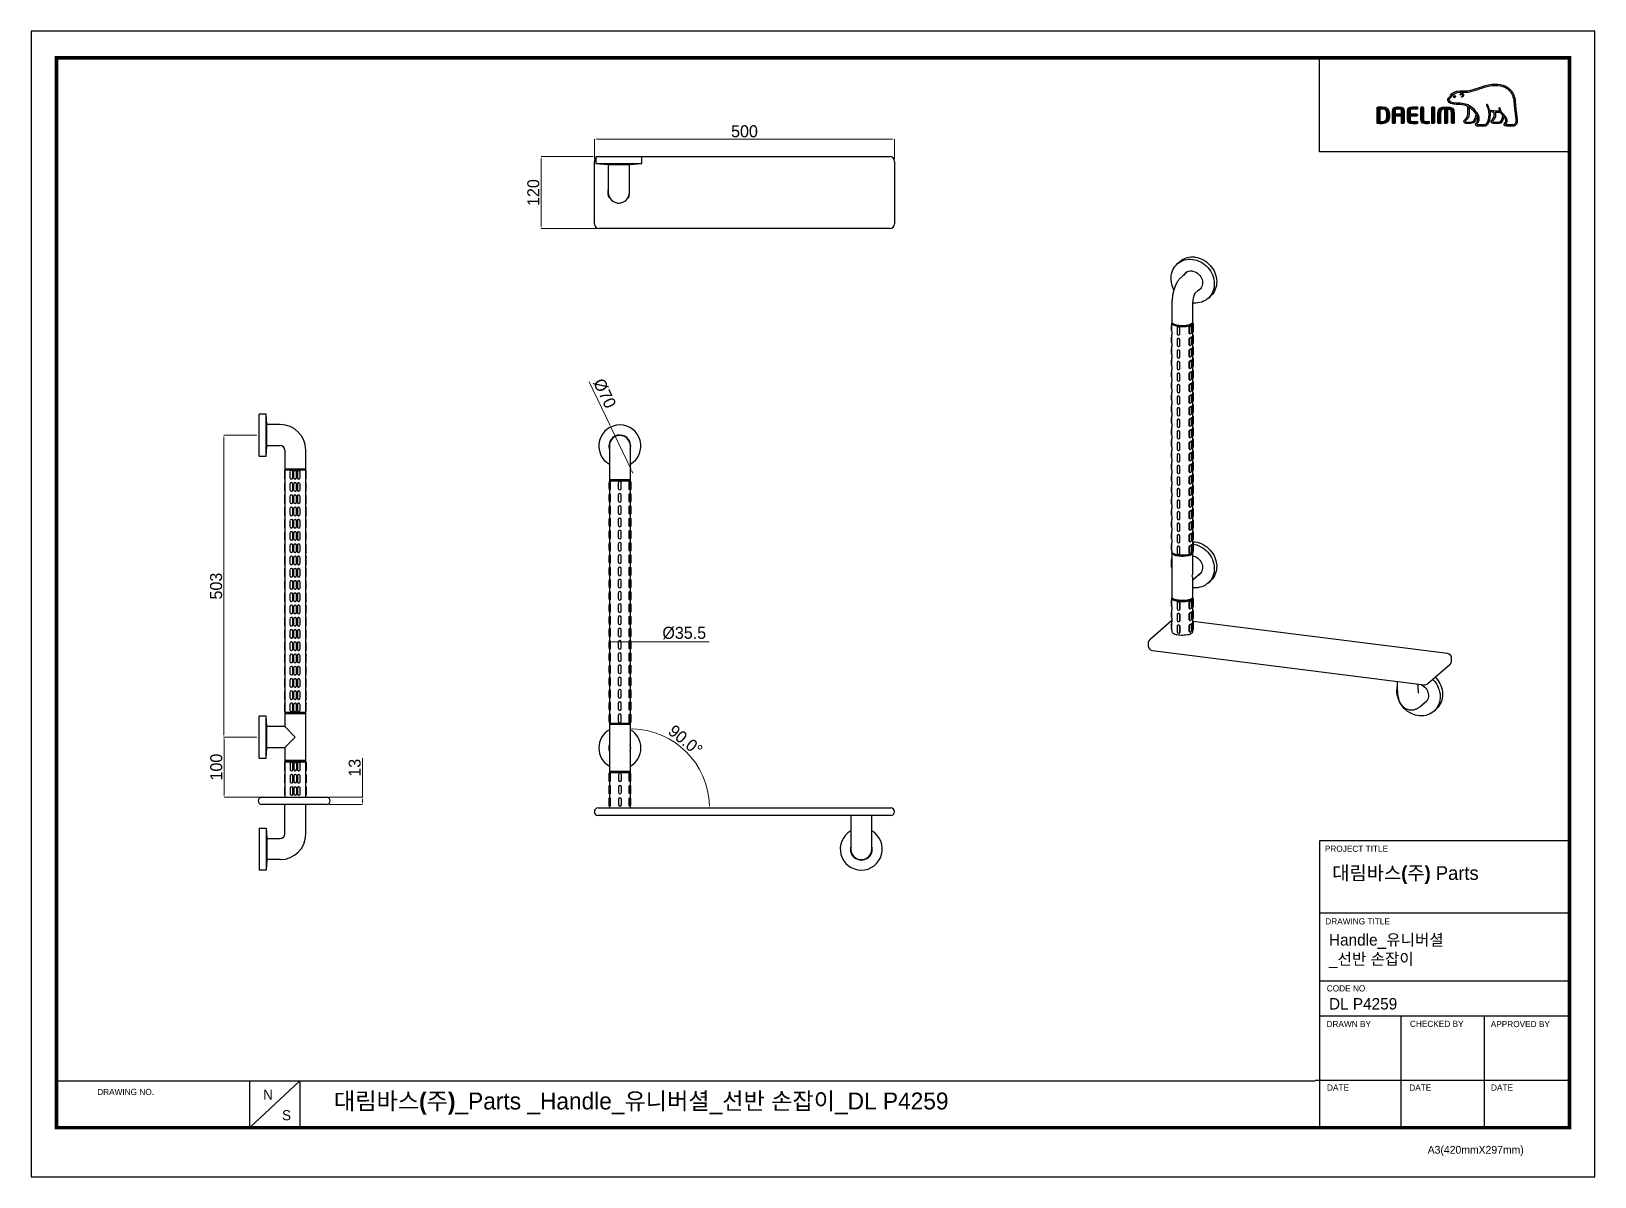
# Model space of a CAD drawing. Extents: x 0 to 2604, y 0 to 1908.
import ezdxf

# ---------------------------------------------------------------- set-up
doc = ezdxf.new("R2010")
doc.units = 0
doc.header["$LTSCALE"] = 10
doc.header["$MEASUREMENT"] = 0
doc.header["$PDMODE"] = 3
doc.header["$PDSIZE"] = -10
doc.layers.get('0').update_dxf_attribs({"linetype": 'CONTINUOUS'})
doc.layers.get('DEFPOINTS').update_dxf_attribs({"linetype": 'CONTINUOUS'})
doc.layers.add('레이어 1', color=7, linetype='CONTINUOUS')
doc.styles.add('Daelim Dimension', font='')
doc.styles.get('Daelim Dimension').set_extended_font_data('나눔고딕')
doc.dimstyles.new('DEFAULT', dxfattribs={"dimscale": 2, "dimtxt": 2, "dimasz": 2, "dimexe": 0, "dimexo": 2, "dimgap": 1, "dimtad": 1, "dimdec": 0, "dimzin": 9, "dimdsep": 46, "dimtxsty": 'Daelim Dimension', "dimcen": 0.5, "dimclrd": 5, "dimclre": 5, "dimclrt": 256, "dimadec": 1, "dimazin": 0, "dimtfac": 1, "dimtdec": 0, "dimtix": 1, "dimtmove": 0, "dimatfit": 3, "dimfxl": 1, "dimtolj": 1, "dimtzin": 1, "dimlwd": 9, "dimlwe": 9, "dimarcsym": 0})

msp = doc.modelspace()

# ---------------------------------------------------------------- texts
at = {"color": 5, "ltscale": 40, "style": 'Daelim Dimension'}
for s, height, p in [('PROJECT TITLE', 10.276, (2154.5, 541.2)), ('DRAWING TITLE', 10.276, (2155.2, 420.2)), ('CODE NO.', 10.28, (2157.7, 308.6)), ('DRAWN BY', 10.28, (2157.3, 249.3)), ('CHECKED BY', 10.28, (2296.2, 249.5)), ('APPROVED BY', 10.276, (2430.8, 249.2)), ('DRAWING NO.', 10.276, (109.8, 136.1)), ('DATE', 10.28, (2158.1, 143.4)), ('DATE', 10.28, (2295.1, 143.4)), ('DATE', 10.28, (2431.3, 143.4)), ('A3(420mmX297mm)', 12.969, (2325.8, 38.4))]:
    msp.add_text(s, height=height, dxfattribs=at).set_placement(p)
at = {"attachment_point": 1, "style": 'Daelim Dimension'}
for s, insert, char_height, width in [('{\\fPretendard Variable SemiBold|b0|i0|c129|p2;\\C7;대림바스(주)\\f나눔고딕|b0|i0|c129|p50; }Parts', (2166.8, 517.3), 22.891, 367.915), ('Handle_유니버셜\\P_선반 손잡이', (2161.4, 404.2), 19.11, 445.144), ('DL P4259', (2161.4, 297.6), 19.11, 321.602), ('N', (386.1, 145.2), 16.8, 23.469), ('S', (417.7, 110.9), 16.8, 23.469)]:
    msp.add_mtext(s, dxfattribs=dict(at, insert=insert, char_height=char_height, width=width))
at = {"color": 2, "insert": (504.1, 140.3), "char_height": 28.256, "width": 1671.354, "attachment_point": 1, "style": 'Daelim Dimension'}
msp.add_mtext('{\\fPretendard Variable SemiBold|b0|i0|c129|p2;대림바스(주)}_Parts _Handle_유니버셜_선반 손잡이_DL P4259', dxfattribs=at)

# ---------------------------------------------------------------- blocks, each defined once
blk = doc.blocks.new('*D0')
at = {"color": 5, "lineweight": 9, "transparency": 16777216}
for p, q in [((929.1, 1324.3), (963.5, 1252.4)), ((998.5, 1179.3), (965.3, 1248.7)), ((1000.2, 1175.7), (1001.9, 1172.1))]:
    blk.add_line(p, q, dxfattribs=at)
at = {"color": 5, "transparency": 16777216}
for points in [[(964.2, 1252.6), (962.9, 1252.1), (965.3, 1248.7)], [(1000.8, 1176), (999.6, 1175.4), (998.5, 1179.3)]]:
    blk.add_solid(points, dxfattribs=at)
at = {"layer": 'DEFPOINTS', "color": 0, "transparency": 16777216}
for p in [(965.3, 1248.7), (998.5, 1179.3)]:
    blk.add_point(p, dxfattribs=at)
at = {"color": 7, "transparency": 16777216, "insert": (954.9, 1304.8), "char_height": 20, "attachment_point": 5, "rotation": 295.5464, "style": 'Daelim Dimension'}
blk.add_mtext('\\A1;%%C70', dxfattribs=at)
blk = doc.blocks.new('*D1')
at = {"color": 5, "lineweight": 9, "transparency": 16777216}
for p, q in [((962.8, 892.2), (962.8, 890.8)), ((966.8, 890.8), (993.8, 890.8)), ((997.8, 892.2), (997.8, 890.8)), ((997.8, 890.8), (1129, 890.8))]:
    blk.add_line(p, q, dxfattribs=at)
at = {"color": 5, "transparency": 16777216}
for points in [[(966.8, 891.5), (966.8, 890.1), (962.8, 890.8)], [(993.8, 891.5), (993.8, 890.1), (997.8, 890.8)]]:
    blk.add_solid(points, dxfattribs=at)
at = {"layer": 'DEFPOINTS', "color": 0, "transparency": 16777216}
for p in [(962.8, 896.2), (997.8, 896.2), (997.8, 890.8)]:
    blk.add_point(p, dxfattribs=at)
at = {"color": 7, "transparency": 16777216, "insert": (1087.6, 905.6), "char_height": 20, "attachment_point": 5, "style": 'Daelim Dimension'}
blk.add_mtext('\\A1;%%C35.5', dxfattribs=at)
blk = doc.blocks.new('*D2')
at = {"color": 5, "lineweight": 9, "transparency": 16777216}
for p, q in [((375.6, 732.3), (321, 732.3)), ((321, 728.3), (321, 636.3)), ((405.6, 632.3), (321, 632.3))]:
    blk.add_line(p, q, dxfattribs=at)
at = {"color": 5, "transparency": 16777216}
for points in [[(320.3, 728.3), (321.7, 728.3), (321, 732.3)], [(320.3, 636.3), (321.7, 636.3), (321, 632.3)]]:
    blk.add_solid(points, dxfattribs=at)
at = {"layer": 'DEFPOINTS', "color": 0, "transparency": 16777216}
for p in [(379.6, 732.3), (321, 632.3), (409.6, 632.3)]:
    blk.add_point(p, dxfattribs=at)
at = {"color": 7, "transparency": 16777216, "insert": (308.2, 682.3), "char_height": 20, "attachment_point": 5, "rotation": 90, "style": 'Daelim Dimension'}
blk.add_mtext('\\A1;100', dxfattribs=at)
blk = doc.blocks.new('*D3')
at = {"color": 5, "lineweight": 9, "transparency": 16777216}
blk.add_line((997.8, 718.2), (997.8, 746.1), dxfattribs=at)
blk.add_arc((997.8, 614.2), 131.9, 1.7381, 88.2619, dxfattribs=at)
at = {"color": 5, "transparency": 16777216}
for points in [[(1001.8, 745.4), (1001.8, 746.7), (997.8, 746.1)], [(1130.3, 618.3), (1129, 618.2), (1129.7, 614.2)]]:
    blk.add_solid(points, dxfattribs=at)
at = {"layer": 'DEFPOINTS', "color": 0, "transparency": 16777216}
for p in [(997.8, 714.2), (1112, 680.2), (997.8, 675.2), (944.1, 614.2), (1431.6, 614.2)]:
    blk.add_point(p, dxfattribs=at)
at = {"color": 7, "transparency": 16777216, "insert": (1089.6, 726.9), "char_height": 20, "attachment_point": 5, "rotation": 320.8467, "style": 'Daelim Dimension'}
blk.add_mtext('\\A1;90.0°', dxfattribs=at)
blk = doc.blocks.new('*D4')
at = {"color": 5, "lineweight": 9, "transparency": 16777216}
for p, q in [((375.6, 1235.3), (320.8, 1235.3)), ((320.8, 1231.3), (320.8, 736.3)), ((375.6, 732.3), (320.8, 732.3))]:
    blk.add_line(p, q, dxfattribs=at)
at = {"color": 5, "transparency": 16777216}
for points in [[(320.2, 1231.3), (321.5, 1231.3), (320.8, 1235.3)], [(320.2, 736.3), (321.5, 736.3), (320.8, 732.3)]]:
    blk.add_solid(points, dxfattribs=at)
at = {"layer": 'DEFPOINTS', "color": 0, "transparency": 16777216}
for p in [(379.6, 1235.3), (320.8, 732.3), (379.6, 732.3)]:
    blk.add_point(p, dxfattribs=at)
at = {"color": 7, "transparency": 16777216, "insert": (307.9, 983.8), "char_height": 20, "attachment_point": 5, "rotation": 90, "style": 'Daelim Dimension'}
blk.add_mtext('\\A1;503', dxfattribs=at)
blk = doc.blocks.new('*D5')
at = {"color": 5, "lineweight": 9, "transparency": 16777216}
for p, q in [((551.6, 632.3), (551.6, 697.2)), ((495.6, 632.3), (551.6, 632.3)), ((551.6, 623.8), (551.6, 628.3)), ((495.6, 619.8), (551.6, 619.8))]:
    blk.add_line(p, q, dxfattribs=at)
at = {"color": 5, "transparency": 16777216}
for points in [[(550.9, 628.3), (552.3, 628.3), (551.6, 632.3)], [(550.9, 623.8), (552.3, 623.8), (551.6, 619.8)]]:
    blk.add_solid(points, dxfattribs=at)
at = {"layer": 'DEFPOINTS', "color": 0, "transparency": 16777216}
for p in [(491.6, 632.3), (491.6, 619.8), (551.6, 619.8)]:
    blk.add_point(p, dxfattribs=at)
at = {"color": 7, "transparency": 16777216, "insert": (538.7, 681.2), "char_height": 20, "attachment_point": 5, "rotation": 90, "style": 'Daelim Dimension'}
blk.add_mtext('\\A1;13', dxfattribs=at)
blk = doc.blocks.new('*D6')
at = {"color": 5, "lineweight": 9, "ltscale": 0.5, "transparency": 16777216}
for p, q in [((936.1, 1699.3), (849.1, 1699.3)), ((849.1, 1695.3), (849.1, 1583.3)), ((941.9, 1579.3), (849.1, 1579.3))]:
    blk.add_line(p, q, dxfattribs=at)
at = {"color": 5, "ltscale": 0.5, "transparency": 16777216}
for points in [[(848.5, 1695.3), (849.8, 1695.3), (849.1, 1699.3)], [(848.5, 1583.3), (849.8, 1583.3), (849.1, 1579.3)]]:
    blk.add_solid(points, dxfattribs=at)
at = {"layer": 'DEFPOINTS', "color": 0, "ltscale": 0.5, "transparency": 16777216}
for p in [(940.1, 1699.3), (849.1, 1579.3), (945.9, 1579.3)]:
    blk.add_point(p, dxfattribs=at)
at = {"color": 7, "ltscale": 0.5, "transparency": 16777216, "insert": (836.3, 1639.3), "char_height": 20, "attachment_point": 5, "rotation": 90, "style": 'Daelim Dimension'}
blk.add_mtext('\\A1;120', dxfattribs=at)
blk = doc.blocks.new('*D7')
at = {"color": 5, "lineweight": 9, "ltscale": 0.5, "transparency": 16777216}
for p, q in [((937.9, 1695.3), (937.9, 1728.5)), ((1433.9, 1728.5), (941.9, 1728.5)), ((1437.9, 1695.3), (1437.9, 1728.5))]:
    blk.add_line(p, q, dxfattribs=at)
at = {"color": 5, "ltscale": 0.5, "transparency": 16777216}
for points in [[(941.9, 1729.1), (941.9, 1727.8), (937.9, 1728.5)], [(1433.9, 1729.1), (1433.9, 1727.8), (1437.9, 1728.5)]]:
    blk.add_solid(points, dxfattribs=at)
at = {"layer": 'DEFPOINTS', "color": 0, "ltscale": 0.5, "transparency": 16777216}
for p in [(937.9, 1728.5), (937.9, 1691.3), (1437.9, 1691.3)]:
    blk.add_point(p, dxfattribs=at)
at = {"color": 7, "ltscale": 0.5, "transparency": 16777216, "insert": (1187.9, 1741.3), "char_height": 20, "attachment_point": 5, "style": 'Daelim Dimension'}
blk.add_mtext('\\A1;500', dxfattribs=at)

# ---------------------------------------------------------------- dimensions: what is measured, and where the dimension line sits
at = {"ltscale": 0.5}
dim = msp.add_linear_dim(base=(937.9, 1728.5), p1=(1437.9, 1691.3), p2=(937.9, 1691.3), dimstyle='DEFAULT', override={"dimtxt": 10, "dimclrd": 5, "dimclre": 5, "dimclrt": 7}, dxfattribs=at)
dim.commit()
dim.dimension.update_dxf_attribs({"geometry": '*D7', "text_midpoint": (1187.9, 1741.3)})
dim = msp.add_linear_dim(base=(849.1, 1579.3), p1=(940.1, 1699.3), p2=(945.9, 1579.3), angle=90, dimstyle='DEFAULT', override={"dimtxt": 10, "dimclrd": 5, "dimclre": 5, "dimclrt": 7}, dxfattribs=at)
dim.commit()
dim.dimension.update_dxf_attribs({"geometry": '*D6', "text_midpoint": (836.3, 1639.3)})
at = {"color": 5}
dim = msp.add_diameter_dim_2p(p1=(998.5, 1179.3), p2=(965.3, 1248.7), text='%%C70', dimstyle='DEFAULT', override={"dimtxt": 10, "dimclrd": 5, "dimclrt": 7}, dxfattribs=at)
dim.commit()
dim.dimension.update_dxf_attribs({"geometry": '*D0', "text_midpoint": (941.5, 1298.4), "dimtype": 131})
dim = msp.add_linear_dim(base=(320.8, 732.3), p1=(379.6, 1235.3), p2=(379.6, 732.3), angle=90, dimstyle='DEFAULT', override={"dimtxt": 10, "dimclrd": 5, "dimclre": 5, "dimclrt": 7})
dim.commit()
dim.dimension.update_dxf_attribs({"geometry": '*D4', "text_midpoint": (307.9, 983.8)})
dim = msp.add_linear_dim(base=(997.8, 890.8), p1=(962.8, 896.2), p2=(997.8, 896.2), text='%%C<>.5', dimstyle='DEFAULT', override={"dimtxt": 10, "dimclrd": 5, "dimclre": 5, "dimclrt": 7}, dxfattribs=at)
dim.commit()
dim.dimension.update_dxf_attribs({"geometry": '*D1', "text_midpoint": (1087.6, 890.8), "dimtype": 128})
dim = msp.add_angular_dim_2l(base=(1112, 680.2), line1=((944.1, 614.2), (1431.6, 614.2)), line2=((997.8, 675.2), (997.8, 714.2)), dimstyle='DEFAULT', override={"dimtxt": 10, "dimclrd": 5, "dimclre": 5, "dimclrt": 7}, dxfattribs=at)
dim.commit()
dim.dimension.update_dxf_attribs({"geometry": '*D3', "text_midpoint": (1081.1, 716.5), "dimtype": 130})
dim = msp.add_linear_dim(base=(321, 632.3), p1=(379.6, 732.3), p2=(409.6, 632.3), angle=90, dimstyle='DEFAULT', override={"dimtxt": 10, "dimclrd": 5, "dimclre": 5, "dimclrt": 7}, dxfattribs=at)
dim.commit()
dim.dimension.update_dxf_attribs({"geometry": '*D2', "text_midpoint": (308.2, 682.3)})
dim = msp.add_linear_dim(base=(551.6135349, 619.8281631), p1=(491.5721931, 632.3281631), p2=(491.5721931, 619.8281631), angle=90, dimstyle='DEFAULT', override={"dimtxt": 10, "dimclrd": 5, "dimclre": 5, "dimclrt": 7})
dim.commit()
dim.dimension.update_dxf_attribs({"geometry": '*D5', "text_midpoint": (551.6135349, 681.1853027), "dimtype": 128})

# ---------------------------------------------------------------- hatches: boundary and pattern name
at = {"layer": '레이어 1'}
h = msp.add_hatch(color=5, dxfattribs=at)
h.dxf.hatch_style = 1
edge = h.paths.add_edge_path(flags=16)
edge.add_spline(control_points=[(2471.1, 1753.5), (2469.9, 1752.2), (2468.5, 1752.2), (2468.4, 1752.2), (2468.4, 1752.2), (2457, 1752.2), (2457, 1752.2), (2456.6, 1752.2), (2456.3, 1752.3), (2456.1, 1752.5), (2455.9, 1752.7), (2455.8, 1753), (2455.8, 1753.3), (2455.8, 1753.9), (2456.3, 1754.5), (2456.8, 1755.1), (2457.2, 1755.7), (2457.7, 1756.3), (2457.9, 1757), (2458.6, 1758.7), (2458.5, 1760.5), (2457.7, 1762.1), (2456.4, 1764.9), (2454.4, 1767.2), (2452.5, 1769.3), (2452.5, 1769.3), (2451.8, 1770.1), (2451.8, 1770.1), (2449.3, 1772.9), (2446.7, 1775.8), (2446.5, 1779.7), (2446.4, 1780.5), (2446.1, 1781), (2445.6, 1781), (2445.6, 1781), (2444.8, 1780.6), (2444.8, 1780.6), (2444.6, 1780.4), (2444.5, 1780.1), (2444.5, 1779.7), (2444.5, 1779.7), (2444.5, 1779.5), (2444.5, 1779.5), (2444.6, 1778.1), (2444.9, 1776.7), (2445.5, 1775.3), (2445.5, 1775.3), (2445.6, 1775.1), (2445.6, 1775.1), (2445.6, 1775.1), (2445.4, 1775.1), (2445.4, 1775.1), (2438.1, 1774.8), (2430.9, 1776.2), (2428.8, 1776.7), (2427.5, 1782), (2425.4, 1785.4), (2425.3, 1785.6), (2425.1, 1785.9), (2424.9, 1786.1), (2424.6, 1786.1), (2424.6, 1786.1), (2424, 1786), (2423.9, 1786), (2423.9, 1786), (2423.8, 1785.8), (2423.5, 1785.5), (2423.5, 1785.5), (2423.5, 1785.2), (2423.5, 1785.2), (2423.5, 1785.2), (2423.7, 1784.5), (2423.7, 1784.5), (2423.8, 1784.3), (2427.6, 1777.7), (2427.6, 1768.9), (2427.6, 1763.6), (2426.2, 1758.5), (2423.4, 1753.8), (2422.7, 1752.7), (2421.9, 1752.2), (2420.5, 1752.2), (2420.5, 1752.2), (2409.3, 1752.2), (2409.3, 1752.2), (2408.9, 1752.2), (2408.1, 1752.5), (2408.1, 1753.3), (2408.1, 1753.7), (2408.6, 1754.5), (2409.2, 1755.3), (2413.9, 1760.5), (2411.2, 1768.6), (2406.7, 1774), (2402.4, 1779.2), (2395.3, 1785.7), (2386.2, 1787.4), (2383, 1787.9), (2377.7, 1788.2), (2373.4, 1788.5), (2373.4, 1788.5), (2369, 1788.7), (2369, 1788.7), (2366.8, 1788.9), (2363.1, 1790.3), (2362, 1792.4), (2361.6, 1793.3), (2361.6, 1794.2), (2362.2, 1795.2), (2362.6, 1795.8), (2363.1, 1796.3), (2363.7, 1797), (2364.4, 1797.7), (2365.2, 1798.4), (2365.7, 1799.4), (2365.7, 1799.4), (2365.9, 1799.7), (2365.9, 1799.7), (2368.1, 1803.9), (2372.6, 1806.1), (2379.2, 1806.3), (2379.2, 1806.3), (2383, 1806.3), (2383, 1806.3), (2387.1, 1806.3), (2391.8, 1806.4), (2395.6, 1807.2), (2401, 1808.3), (2406.5, 1810.2), (2411.3, 1811.8), (2411.3, 1811.8), (2411.4, 1811.9), (2411.4, 1811.9), (2417.3, 1813.9), (2423.4, 1816), (2429.7, 1817), (2439.7, 1818.7), (2453.5, 1818.6), (2462.1, 1808.9), (2466.1, 1804.4), (2468.6, 1798.2), (2469.4, 1790.5), (2469.4, 1790.5), (2469.4, 1790.5), (2469.4, 1790.6), (2469.4, 1790.4), (2469.5, 1789.6), (2469.8, 1784.7), (2470, 1782.3), (2470.1, 1779.9), (2470.7, 1775.3), (2470.7, 1775.3), (2472.4, 1760.2), (2472.4, 1760.2), (2472.4, 1760.2), (2472.5, 1758.4), (2472.5, 1758.4), (2472.5, 1756.2), (2472, 1754.6), (2471.1, 1753.5)], knot_values=[0, 0, 0, 0, 1, 1, 1, 2, 2, 2, 3, 3, 3, 4, 4, 4, 5, 5, 5, 6, 6, 6, 7, 7, 7, 8, 8, 8, 9, 9, 9, 10, 10, 10, 11, 11, 11, 12, 12, 12, 13, 13, 13, 14, 14, 14, 15, 15, 15, 16, 16, 16, 17, 17, 17, 18, 18, 18, 19, 19, 19, 20, 20, 20, 21, 21, 21, 22, 22, 22, 23, 23, 23, 24, 24, 24, 25, 25, 25, 26, 26, 26, 27, 27, 27, 28, 28, 28, 29, 29, 29, 30, 30, 30, 31, 31, 31, 32, 32, 32, 33, 33, 33, 34, 34, 34, 35, 35, 35, 36, 36, 36, 37, 37, 37, 38, 38, 38, 39, 39, 39, 40, 40, 40, 41, 41, 41, 42, 42, 42, 43, 43, 43, 44, 44, 44, 45, 45, 45, 46, 46, 46, 47, 47, 47, 48, 48, 48, 49, 49, 49, 50, 50, 50, 51, 51, 51, 52, 52, 52, 53, 53, 53, 53], degree=3, periodic=0)
edge = h.paths.add_edge_path(flags=16)
edge.add_spline(control_points=[(2444.7, 1756.8), (2444.7, 1756.8), (2435.3, 1756.8), (2435.3, 1756.8), (2434.6, 1756.8), (2434.1, 1757.3), (2434.1, 1758), (2434.1, 1758.5), (2434.5, 1759.1), (2434.9, 1759.5), (2436.8, 1761.4), (2438.8, 1763.9), (2438.8, 1768.6), (2438.8, 1768.6), (2438.6, 1770.8), (2438.6, 1770.8), (2438.6, 1770.8), (2438.3, 1772.9), (2438.3, 1772.9), (2438.3, 1772.9), (2438.3, 1773), (2438.3, 1773), (2438.3, 1773), (2438.4, 1773), (2438.4, 1773), (2440.2, 1772.9), (2443.5, 1772.7), (2446.8, 1772.8), (2447.6, 1771.5), (2448.9, 1769.8), (2450.8, 1767.6), (2450.7, 1766.5), (2449.8, 1756.8), (2444.7, 1756.8)], knot_values=[0, 0, 0, 0, 1, 1, 1, 2, 2, 2, 3, 3, 3, 4, 4, 4, 5, 5, 5, 6, 6, 6, 7, 7, 7, 8, 8, 8, 9, 9, 9, 10, 10, 10, 11, 11, 11, 11], degree=3, periodic=0)
edge = h.paths.add_edge_path(flags=16)
edge.add_spline(control_points=[(2397.9, 1756.8), (2397.9, 1756.8), (2389.7, 1756.8), (2389.7, 1756.8), (2389.1, 1756.8), (2388.4, 1757.3), (2388.4, 1758), (2388.4, 1758.5), (2388.8, 1759), (2389.5, 1759.6), (2391.6, 1761.2), (2394.7, 1763.7), (2395.1, 1770.6), (2395.1, 1770.6), (2395.1, 1772.5), (2395.1, 1772.5), (2395.1, 1775.4), (2394.4, 1779), (2393.8, 1782.1), (2393.8, 1782.1), (2393.7, 1782.4), (2393.7, 1782.4), (2393.7, 1782.4), (2394, 1782.2), (2394, 1782.2), (2395.2, 1781.5), (2401.9, 1777), (2406.6, 1770.3), (2406.2, 1767.1), (2404.4, 1756.8), (2397.9, 1756.8)], knot_values=[0, 0, 0, 0, 1, 1, 1, 2, 2, 2, 3, 3, 3, 4, 4, 4, 5, 5, 5, 6, 6, 6, 7, 7, 7, 8, 8, 8, 9, 9, 9, 10, 10, 10, 10], degree=3, periodic=0)
edge = h.paths.add_edge_path()
edge.add_spline(control_points=[(2474.7, 1760.5), (2474.7, 1760.5), (2473, 1775.7), (2473, 1775.7), (2472.3, 1780.2), (2472.3, 1782.6), (2472.2, 1784.8), (2472.2, 1784.8), (2471.7, 1790.8), (2471.7, 1790.8), (2470.8, 1799), (2468.2, 1805.6), (2463.8, 1810.4), (2454.5, 1820.9), (2439.9, 1821), (2429.3, 1819.3), (2422.8, 1818.2), (2416.6, 1816.1), (2410.6, 1814), (2410.6, 1814), (2410.4, 1814), (2410.4, 1814), (2405.7, 1812.4), (2400.4, 1810.6), (2395.1, 1809.4), (2391.6, 1808.7), (2387.1, 1808.6), (2383.1, 1808.6), (2383.1, 1808.6), (2379.1, 1808.6), (2379.1, 1808.6), (2371.6, 1808.4), (2366.4, 1805.8), (2363.8, 1800.8), (2363.8, 1800.8), (2363.7, 1800.6), (2363.7, 1800.6), (2363.3, 1799.8), (2362.7, 1799.2), (2362.1, 1798.6), (2361.5, 1798), (2360.7, 1797.3), (2360.2, 1796.3), (2359.7, 1795.4), (2359.4, 1794.5), (2359.4, 1793.6), (2359.4, 1792.8), (2359.6, 1792), (2360, 1791.3), (2361.6, 1788.3), (2366.2, 1786.6), (2368.9, 1786.5), (2368.9, 1786.5), (2372.9, 1786.2), (2373, 1786.2), (2377, 1786), (2382.6, 1785.6), (2385.8, 1785.1), (2387.7, 1784.7), (2389.8, 1784.1), (2391.8, 1783.1), (2391.9, 1782.6), (2392.9, 1778.1), (2392.9, 1772.5), (2392.9, 1772.5), (2392.9, 1770.7), (2392.9, 1770.7), (2392.6, 1764.8), (2390, 1762.8), (2388.1, 1761.3), (2387.9, 1761.1), (2386.3, 1759.7), (2386.1, 1758), (2386.1, 1757.1), (2386.3, 1756.2), (2386.9, 1755.6), (2387.5, 1754.9), (2388.5, 1754.6), (2389.7, 1754.6), (2389.7, 1754.6), (2397.9, 1754.6), (2397.9, 1754.6), (2404, 1754.6), (2407, 1761.2), (2408, 1767.3), (2408, 1767.3), (2408, 1768.2), (2408, 1768.2), (2408, 1768.2), (2408.2, 1767.8), (2408.2, 1767.8), (2409, 1766), (2409.5, 1763.9), (2409.5, 1762.4), (2409.5, 1760.2), (2408.8, 1758.2), (2407.5, 1756.8), (2407.2, 1756.5), (2405.6, 1754.8), (2405.6, 1753.1), (2405.6, 1753.1), (2405.6, 1752.8), (2405.6, 1752.8), (2405.8, 1750.8), (2407.4, 1749.9), (2408.9, 1749.9), (2408.9, 1749.9), (2420.5, 1749.9), (2420.5, 1749.9), (2422.6, 1749.9), (2424.3, 1750.9), (2425.4, 1752.6), (2428.4, 1757.5), (2429.8, 1762.9), (2429.8, 1768.5), (2429.8, 1770.2), (2429.7, 1772.1), (2429.4, 1774), (2429.4, 1774), (2429.3, 1774.2), (2429.3, 1774.2), (2429.3, 1774.2), (2429.5, 1774.2), (2429.5, 1774.2), (2430.9, 1773.9), (2433.1, 1773.5), (2435.9, 1773.2), (2435.9, 1773.2), (2436, 1773.2), (2436, 1773.2), (2436, 1773.2), (2436.4, 1771.1), (2436.4, 1771.1), (2436.4, 1771.1), (2436.5, 1770.6), (2436.5, 1770.5), (2436.5, 1770.5), (2436.6, 1768.7), (2436.6, 1768.7), (2436.6, 1764.1), (2434.5, 1762.2), (2433.4, 1761.1), (2433.4, 1761.1), (2431.8, 1759.5), (2431.7, 1758.1), (2431.7, 1758.1), (2431.6, 1757.7), (2431.6, 1757.7), (2431.6, 1757.3), (2431.7, 1756.4), (2432.5, 1755.6), (2433.2, 1754.9), (2434.2, 1754.6), (2435.6, 1754.6), (2435.6, 1754.6), (2444.7, 1754.6), (2444.7, 1754.6), (2450.2, 1754.6), (2451.8, 1761.6), (2452.5, 1765.5), (2452.5, 1765.5), (2452.5, 1765.9), (2452.5, 1765.9), (2452.5, 1765.9), (2452.7, 1765.6), (2452.7, 1765.6), (2454, 1764), (2455.1, 1762.2), (2455.6, 1761.1), (2455.9, 1760.5), (2456.1, 1759.8), (2456.1, 1759.2), (2456.1, 1759.2), (2455.9, 1757.9), (2455.9, 1757.9), (2455.7, 1757.2), (2455.2, 1756.5), (2454.7, 1755.9), (2454, 1755), (2453.3, 1754), (2453.3, 1752.9), (2453.3, 1752.9), (2453.3, 1752.3), (2453.3, 1752.3), (2453.7, 1750.7), (2454.9, 1749.9), (2456.8, 1749.9), (2456.8, 1749.9), (2468.4, 1749.9), (2468.4, 1749.9), (2468.7, 1749.9), (2471, 1750), (2472.7, 1751.9), (2474.2, 1753.4), (2474.9, 1755.6), (2474.9, 1758.4), (2474.9, 1758.4), (2474.7, 1760.4), (2474.7, 1760.5)], knot_values=[0, 0, 0, 0, 1, 1, 1, 2, 2, 2, 3, 3, 3, 4, 4, 4, 5, 5, 5, 6, 6, 6, 7, 7, 7, 8, 8, 8, 9, 9, 9, 10, 10, 10, 11, 11, 11, 12, 12, 12, 13, 13, 13, 14, 14, 14, 15, 15, 15, 16, 16, 16, 17, 17, 17, 18, 18, 18, 19, 19, 19, 20, 20, 20, 21, 21, 21, 22, 22, 22, 23, 23, 23, 24, 24, 24, 25, 25, 25, 26, 26, 26, 27, 27, 27, 28, 28, 28, 29, 29, 29, 30, 30, 30, 31, 31, 31, 32, 32, 32, 33, 33, 33, 34, 34, 34, 35, 35, 35, 36, 36, 36, 37, 37, 37, 38, 38, 38, 39, 39, 39, 40, 40, 40, 41, 41, 41, 42, 42, 42, 43, 43, 43, 44, 44, 44, 45, 45, 45, 46, 46, 46, 47, 47, 47, 48, 48, 48, 49, 49, 49, 50, 50, 50, 51, 51, 51, 52, 52, 52, 53, 53, 53, 54, 54, 54, 55, 55, 55, 56, 56, 56, 57, 57, 57, 58, 58, 58, 59, 59, 59, 60, 60, 60, 61, 61, 61, 62, 62, 62, 63, 63, 63, 64, 64, 64, 65, 65, 65, 66, 66, 66, 66], degree=3, periodic=0)
edge = h.paths.add_edge_path(flags=0)
edge.add_spline(control_points=[(2368.7, 1799.7), (2368.7, 1799.7), (2370.4, 1800.5), (2372.5, 1799.7), (2372.5, 1799.7), (2372.7, 1799.6), (2372.4, 1799.1), (2371.4, 1797.7), (2370.4, 1797.4), (2370.4, 1797.4), (2370.4, 1797.4), (2369.6, 1797.2), (2369.2, 1797.7), (2368.4, 1798.6), (2368.4, 1799.2), (2368.4, 1799.2), (2368.4, 1799.2), (2368.3, 1799.6), (2368.7, 1799.7)], knot_values=[0, 0, 0, 0, 1, 1, 1, 2, 2, 2, 3, 3, 3, 4, 4, 4, 5, 5, 5, 6, 6, 6, 6], degree=3, periodic=0)
edge = h.paths.add_edge_path(flags=0)
edge.add_spline(control_points=[(2379.9, 1802.8), (2379.6, 1802.6), (2379.6, 1802.1), (2379.9, 1801.9), (2380.1, 1801.6), (2380.6, 1801.7), (2380.8, 1802), (2381, 1802.1), (2382.4, 1803.7), (2383.6, 1802.9), (2384, 1802.6), (2384.2, 1802.1), (2384.1, 1801.6), (2384, 1800.6), (2383.2, 1799.6), (2382.6, 1799.2), (2382.3, 1799), (2382.1, 1798.6), (2382.3, 1798.3), (2382.4, 1798), (2382.8, 1797.9), (2383.2, 1798), (2384.2, 1798.5), (2385.4, 1800.1), (2385.6, 1801.6), (2385.7, 1802.6), (2385.3, 1803.5), (2384.4, 1804.1), (2382.6, 1805.3), (2380.6, 1803.6), (2379.9, 1802.8)], knot_values=[0, 0, 0, 0, 1, 1, 1, 2, 2, 2, 3, 3, 3, 4, 4, 4, 5, 5, 5, 6, 6, 6, 7, 7, 7, 8, 8, 8, 9, 9, 9, 10, 10, 10, 10], degree=3, periodic=0)
edge = h.paths.add_edge_path(flags=0)
edge.add_spline(control_points=[(2379.6, 1801.6), (2379.6, 1801.6), (2379.6, 1801.6), (2379.6, 1801.6), (2379.6, 1801.6), (2379.6, 1801.6), (2379.6, 1801.6)], knot_values=[0, 0, 0, 0, 1, 1, 1, 2, 2, 2, 2], degree=3, periodic=0)
h = msp.add_hatch(color=5, dxfattribs=at)
h.dxf.hatch_style = 2
edge = h.paths.add_edge_path()
edge.add_spline(control_points=[(2368.7, 1799.7), (2368.7, 1799.7), (2370.4, 1800.5), (2372.5, 1799.7), (2372.5, 1799.7), (2372.7, 1799.6), (2372.4, 1799.1), (2371.4, 1797.7), (2370.4, 1797.4), (2370.4, 1797.4), (2370.4, 1797.4), (2369.6, 1797.2), (2369.2, 1797.7), (2368.4, 1798.6), (2368.4, 1799.2), (2368.4, 1799.2), (2368.4, 1799.2), (2368.3, 1799.6), (2368.7, 1799.7)], knot_values=[0, 0, 0, 0, 1, 1, 1, 2, 2, 2, 3, 3, 3, 4, 4, 4, 5, 5, 5, 6, 6, 6, 6], degree=3, periodic=0)
h = msp.add_hatch(color=5, dxfattribs=at)
h.dxf.hatch_style = 2
edge = h.paths.add_edge_path()
edge.add_spline(control_points=[(2379.9, 1802.8), (2379.6, 1802.6), (2379.6, 1802.1), (2379.9, 1801.9), (2380.1, 1801.6), (2380.6, 1801.7), (2380.8, 1802), (2381, 1802.1), (2382.4, 1803.7), (2383.6, 1802.9), (2384, 1802.6), (2384.2, 1802.1), (2384.1, 1801.6), (2384, 1800.6), (2383.2, 1799.6), (2382.6, 1799.2), (2382.3, 1799), (2382.1, 1798.6), (2382.3, 1798.3), (2382.4, 1798), (2382.8, 1797.9), (2383.2, 1798), (2384.2, 1798.5), (2385.4, 1800.1), (2385.6, 1801.6), (2385.7, 1802.6), (2385.3, 1803.5), (2384.4, 1804.1), (2382.6, 1805.3), (2380.6, 1803.6), (2379.9, 1802.8)], knot_values=[0, 0, 0, 0, 1, 1, 1, 2, 2, 2, 3, 3, 3, 4, 4, 4, 5, 5, 5, 6, 6, 6, 7, 7, 7, 8, 8, 8, 9, 9, 9, 10, 10, 10, 10], degree=3, periodic=0)
h = msp.add_hatch(color=5, dxfattribs=at)
h.dxf.hatch_style = 2
edge = h.paths.add_edge_path()
edge.add_spline(control_points=[(2257.7, 1765.6), (2257.7, 1760.3), (2255.3, 1757.7), (2250.3, 1757.7), (2250.3, 1757.7), (2246.9, 1757.8), (2246, 1757.8), (2246, 1757.8), (2246, 1778.2), (2246, 1778.2), (2247.7, 1778.3), (2250.3, 1778.4), (2250.3, 1778.4), (2255.4, 1778.4), (2257.7, 1775.9), (2257.7, 1770.5), (2257.7, 1770.5), (2257.7, 1765.6), (2257.7, 1765.6)], knot_values=[0, 0, 0, 0, 1, 1, 1, 2, 2, 2, 3, 3, 3, 4, 4, 4, 5, 5, 5, 6, 6, 6, 6], degree=3, periodic=0)
edge = h.paths.add_edge_path()
edge.add_spline(control_points=[(2250.3, 1782.2), (2247.5, 1782.2), (2243.9, 1782), (2242.7, 1781.8), (2242, 1781.7), (2241.5, 1781.2), (2241.5, 1780.4), (2241.5, 1780.4), (2241.5, 1755.7), (2241.5, 1755.7), (2241.5, 1754.9), (2242, 1754.4), (2242.8, 1754.3), (2243.9, 1754.1), (2247.5, 1753.9), (2250.3, 1753.9), (2258, 1753.9), (2262.1, 1758), (2262.1, 1765.6), (2262.1, 1765.6), (2262.1, 1770.5), (2262.1, 1770.5), (2262.1, 1778.2), (2258, 1782.2), (2250.3, 1782.2)], knot_values=[0, 0, 0, 0, 1, 1, 1, 2, 2, 2, 3, 3, 3, 4, 4, 4, 5, 5, 5, 6, 6, 6, 7, 7, 7, 8, 8, 8, 8], degree=3, periodic=0)
h = msp.add_hatch(color=5, dxfattribs=at)
h.dxf.hatch_style = 2
edge = h.paths.add_edge_path()
edge.add_spline(control_points=[(2282, 1770.5), (2282, 1770.5), (2271.6, 1770.5), (2271.6, 1770.5), (2271.6, 1770.9), (2271.6, 1774.2), (2271.6, 1774.2), (2271.6, 1777.7), (2272.6, 1778.3), (2275.7, 1778.3), (2275.7, 1778.3), (2277.9, 1778.3), (2277.9, 1778.3), (2281, 1778.3), (2282, 1777.7), (2282, 1774.2), (2282, 1774.2), (2282, 1770.9), (2282, 1770.5)], knot_values=[0, 0, 0, 0, 1, 1, 1, 2, 2, 2, 3, 3, 3, 4, 4, 4, 5, 5, 5, 6, 6, 6, 6], degree=3, periodic=0)
edge = h.paths.add_edge_path()
edge.add_spline(control_points=[(2277.9, 1782.2), (2277.9, 1782.2), (2275.7, 1782.2), (2275.7, 1782.2), (2269.8, 1782.2), (2267.2, 1779.7), (2267.2, 1774.2), (2267.2, 1774.2), (2267.2, 1755.4), (2267.2, 1755.4), (2267.2, 1754.7), (2267.7, 1754.2), (2268.4, 1754.2), (2268.4, 1754.2), (2270.4, 1754.2), (2270.4, 1754.2), (2271.2, 1754.2), (2271.6, 1754.8), (2271.6, 1755.4), (2271.6, 1755.4), (2271.6, 1766.2), (2271.6, 1766.6), (2271.6, 1766.6), (2282, 1766.6), (2282, 1766.6), (2282, 1766.2), (2282, 1755.4), (2282, 1755.4), (2282, 1754.7), (2282.5, 1754.2), (2283.2, 1754.2), (2283.2, 1754.2), (2285.2, 1754.2), (2285.2, 1754.2), (2285.9, 1754.2), (2286.4, 1754.8), (2286.4, 1755.4), (2286.4, 1755.4), (2286.4, 1774.2), (2286.4, 1774.2), (2286.4, 1779.7), (2283.8, 1782.2), (2277.9, 1782.2)], knot_values=[0, 0, 0, 0, 1, 1, 1, 2, 2, 2, 3, 3, 3, 4, 4, 4, 5, 5, 5, 6, 6, 6, 7, 7, 7, 8, 8, 8, 9, 9, 9, 10, 10, 10, 11, 11, 11, 12, 12, 12, 13, 13, 13, 14, 14, 14, 14], degree=3, periodic=0)
h = msp.add_hatch(color=5, dxfattribs=at)
h.dxf.hatch_style = 2
edge = h.paths.add_edge_path()
edge.add_spline(control_points=[(2292, 1775), (2292, 1775), (2292, 1761.1), (2292, 1761.1), (2292, 1756.3), (2294.8, 1753.9), (2300.5, 1753.9), (2303, 1753.9), (2306.4, 1754), (2307.8, 1754.1), (2307.8, 1754.1), (2308.5, 1754.2), (2308.5, 1754.2), (2308.5, 1754.2), (2308.7, 1754.2), (2308.7, 1754.2), (2308.7, 1754.2), (2308.7, 1757.9), (2308.7, 1757.9), (2308.7, 1757.9), (2300.5, 1757.9), (2300.5, 1757.9), (2296.5, 1757.9), (2296.5, 1759), (2296.5, 1761.1), (2296.5, 1761.1), (2296.5, 1766.3), (2296.5, 1766.7), (2296.9, 1766.7), (2307.4, 1766.7), (2307.4, 1766.7), (2308.1, 1766.7), (2308.7, 1767.2), (2308.7, 1767.9), (2308.7, 1767.9), (2308.7, 1769.3), (2308.7, 1769.3), (2308.7, 1769.9), (2308.1, 1770.5), (2307.4, 1770.5), (2307.4, 1770.5), (2296.9, 1770.5), (2296.5, 1770.5), (2296.5, 1770.9), (2296.5, 1775), (2296.5, 1775), (2296.5, 1777.1), (2296.5, 1778.2), (2300.5, 1778.2), (2300.5, 1778.2), (2308.7, 1778.2), (2308.7, 1778.2), (2308.7, 1778.2), (2308.7, 1781.9), (2308.7, 1781.9), (2308.7, 1781.9), (2307.8, 1782), (2307.8, 1782), (2306.2, 1782.1), (2302.5, 1782.2), (2300.5, 1782.2), (2294.8, 1782.2), (2292, 1779.8), (2292, 1775)], knot_values=[0, 0, 0, 0, 1, 1, 1, 2, 2, 2, 3, 3, 3, 4, 4, 4, 5, 5, 5, 6, 6, 6, 7, 7, 7, 8, 8, 8, 9, 9, 9, 10, 10, 10, 11, 11, 11, 12, 12, 12, 13, 13, 13, 14, 14, 14, 15, 15, 15, 16, 16, 16, 17, 17, 17, 18, 18, 18, 19, 19, 19, 20, 20, 20, 21, 21, 21, 21], degree=3, periodic=0)
h = msp.add_hatch(color=5, dxfattribs=at)
h.dxf.hatch_style = 2
edge = h.paths.add_edge_path()
edge.add_spline(control_points=[(2315.7, 1781.9), (2315.1, 1781.9), (2314.5, 1781.4), (2314.5, 1780.7), (2314.5, 1780.7), (2314.5, 1761.1), (2314.5, 1761.1), (2314.5, 1754.7), (2318.8, 1753.9), (2322.6, 1753.9), (2325.4, 1753.9), (2326.1, 1754), (2327, 1754.2), (2327, 1754.2), (2327.4, 1754.3), (2327.4, 1754.3), (2327.4, 1754.3), (2328.1, 1754.3), (2328.1, 1754.3), (2328.1, 1754.3), (2328.3, 1754.4), (2328.3, 1754.4), (2328.3, 1754.4), (2328.3, 1757.9), (2328.3, 1757.9), (2328.3, 1757.9), (2322.7, 1757.9), (2322.7, 1757.9), (2318.9, 1757.9), (2318.9, 1759.3), (2318.9, 1760.7), (2318.9, 1760.7), (2318.9, 1780.7), (2318.9, 1780.7), (2318.9, 1781.4), (2318.3, 1781.9), (2317.7, 1781.9), (2317.7, 1781.9), (2315.7, 1781.9), (2315.7, 1781.9)], knot_values=[0, 0, 0, 0, 1, 1, 1, 2, 2, 2, 3, 3, 3, 4, 4, 4, 5, 5, 5, 6, 6, 6, 7, 7, 7, 8, 8, 8, 9, 9, 9, 10, 10, 10, 11, 11, 11, 12, 12, 12, 13, 13, 13, 13], degree=3, periodic=0)
h = msp.add_hatch(color=5, dxfattribs=at)
h.dxf.hatch_style = 2
edge = h.paths.add_edge_path()
edge.add_spline(control_points=[(2333.7, 1781.9), (2333, 1781.9), (2332.6, 1781.3), (2332.6, 1780.8), (2332.6, 1780.8), (2332.6, 1755.4), (2332.6, 1755.4), (2332.6, 1754.7), (2333.1, 1754.2), (2333.7, 1754.2), (2333.7, 1754.2), (2335.8, 1754.2), (2335.8, 1754.2), (2336.5, 1754.2), (2337, 1754.8), (2337, 1755.4), (2337, 1755.4), (2337, 1780.8), (2337, 1780.8), (2337, 1781.4), (2336.5, 1781.9), (2335.8, 1781.9), (2335.8, 1781.9), (2333.7, 1781.9), (2333.7, 1781.9)], knot_values=[0, 0, 0, 0, 1, 1, 1, 2, 2, 2, 3, 3, 3, 4, 4, 4, 5, 5, 5, 6, 6, 6, 7, 7, 7, 8, 8, 8, 8], degree=3, periodic=0)
h = msp.add_hatch(color=5, dxfattribs=at)
h.dxf.hatch_style = 2
edge = h.paths.add_edge_path()
edge.add_spline(control_points=[(2342.9, 1771), (2342.9, 1771), (2342.9, 1755.4), (2342.9, 1755.4), (2342.9, 1754.7), (2343.4, 1754.2), (2344.1, 1754.2), (2344.1, 1754.2), (2346.2, 1754.2), (2346.2, 1754.2), (2346.9, 1754.2), (2347.3, 1754.8), (2347.3, 1755.4), (2347.3, 1755.4), (2347.3, 1770.6), (2347.3, 1770.6), (2347.3, 1777.3), (2348.5, 1778), (2354.2, 1778), (2354.2, 1777.6), (2354.2, 1755.4), (2354.2, 1755.4), (2354.2, 1754.7), (2354.7, 1754.2), (2355.3, 1754.2), (2355.3, 1754.2), (2357.4, 1754.2), (2357.4, 1754.2), (2358.1, 1754.2), (2358.6, 1754.8), (2358.6, 1755.4), (2358.6, 1755.4), (2358.6, 1777.5), (2358.6, 1778), (2361.2, 1777.9), (2363.1, 1777.7), (2364.1, 1776.7), (2365.2, 1775.7), (2365.4, 1773.7), (2365.4, 1770.6), (2365.4, 1770.6), (2365.4, 1755.4), (2365.4, 1755.4), (2365.4, 1754.7), (2365.9, 1754.2), (2366.5, 1754.2), (2366.5, 1754.2), (2368.6, 1754.2), (2368.6, 1754.2), (2369.4, 1754.2), (2369.8, 1754.8), (2369.8, 1755.4), (2369.8, 1755.4), (2369.8, 1771), (2369.8, 1771), (2369.8, 1780.5), (2366.5, 1782.1), (2356.4, 1782.1), (2346.3, 1782.1), (2342.9, 1780.5), (2342.9, 1771)], knot_values=[0, 0, 0, 0, 1, 1, 1, 2, 2, 2, 3, 3, 3, 4, 4, 4, 5, 5, 5, 6, 6, 6, 7, 7, 7, 8, 8, 8, 9, 9, 9, 10, 10, 10, 11, 11, 11, 12, 12, 12, 13, 13, 13, 14, 14, 14, 15, 15, 15, 16, 16, 16, 17, 17, 17, 18, 18, 18, 19, 19, 19, 20, 20, 20, 20], degree=3, periodic=0)

# ---------------------------------------------------------------- linework, layer by layer
at = {"color": 5, "ltscale": 0.5}
for p, q in [((2145.7, 1707), (2145.7, 1863.7)), ((2145.7, 559.3), (2145.7, 79.2))]:
    msp.add_line(p, q, dxfattribs=at)
at = {"color": 5}
for p, q in [((2397.5, 1754.6), (2397.5, 1754.6)), ((41.9, 159.9), (2138.6, 159.9))]:
    msp.add_line(p, q, dxfattribs=at)
at = {"color": 7, "linetype": 'Continuous', "lineweight": 25}
for p, q in [((940.1, 1699.3), (940.1, 1688)), ((940.1, 1699.3), (978.6, 1699.3)), ((978.6, 1699.3), (1017.1, 1699.3)), ((1017.1, 1688), (1017.1, 1699.3)), ((1017.1, 1699.3), (1429.9, 1699.3)), ((937.9, 1587.3), (937.9, 1691.3)), ((940.1, 1688), (960.3, 1686.3)), ((940.1, 1688), (978.6, 1688)), ((960.3, 1686.3), (978.6, 1686.3)), ((961.1, 1686.3), (961.1, 1664.3)), ((978.6, 1688), (1017.1, 1688)), ((978.6, 1686.3), (996.8, 1686.3)), ((996.1, 1664.3), (996.1, 1686.3)), ((996.8, 1686.3), (1017.1, 1688)), ((1437.9, 1691.3), (1437.9, 1587.3)), ((960.6, 1637.1), (960.6, 1642.1)), ((961.1, 1642.1), (960.6, 1642.1)), ((960.6, 1639.5), (960.6, 1641.8)), ((960.6, 1641.8), (960.6, 1641.8)), ((960.8, 1643.2), (960.9, 1643.4)), ((961.1, 1643.1), (960.8, 1643.2)), ((960.9, 1643.4), (961.1, 1644)), ((961.1, 1643.3), (960.9, 1643.4)), ((961.1, 1664.3), (961.1, 1639.3)), ((996.1, 1639.3), (996.1, 1664.3)), ((996.4, 1643.2), (996.1, 1643.9)), ((996.4, 1642.9), (996.1, 1643.8)), ((996.1, 1642.8), (996.4, 1642.9)), ((996.1, 1641.8), (996.6, 1641.8)), ((996.1, 1641.6), (996.6, 1641.6)), ((996.3, 1643.1), (996.4, 1643.2)), ((996.6, 1641.6), (996.6, 1641.8)), ((996.6, 1636.6), (996.6, 1641.6)), ((960.6, 1636.8), (960.6, 1637.1)), ((961.2, 1637.1), (960.6, 1637.1)), ((961.3, 1636.8), (960.6, 1636.8)), ((961.4, 1636), (960.8, 1635.8)), ((962.4, 1631), (960.8, 1635.8)), ((961.6, 1633.3), (960.8, 1635.5)), ((960.8, 1635.5), (960.8, 1635.5)), ((963.1, 1631.3), (962.4, 1631)), ((962.5, 1630.8), (962.4, 1631.1)), ((963.2, 1631.1), (962.5, 1630.8)), ((975.9, 1622.1), (975.9, 1621.4)), ((980.9, 1621.3), (975.9, 1621.4)), ((976.1, 1621.4), (976.1, 1621.3)), ((978.5, 1621.3), (976.1, 1621.3)), ((980.9, 1622), (980.9, 1621.3)), ((981.1, 1621.3), (980.9, 1621.3)), ((981.1, 1622), (981.1, 1621.3)), ((993.9, 1630.9), (994.5, 1630.6)), ((994.5, 1630.6), (996.3, 1635.3)), ((994.6, 1630.8), (995.5, 1633.1)), ((994.6, 1630.9), (994.6, 1630.8)), ((995.7, 1635.8), (996.4, 1635.5)), ((995.7, 1635.6), (996.3, 1635.3)), ((995.9, 1636.6), (996.6, 1636.6)), ((996.3, 1635.3), (996.4, 1635.5)), ((996.6, 1636.8), (996.6, 1639.2)), ((996.6, 1636.8), (996.6, 1636.8)), ((1429.9, 1579.3), (945.9, 1579.3)), ((1912.9, 1524.2), (1908.9, 1520.6)), ((1925.4, 1507.2), (1914.4, 1497.5)), ((1925.4, 1507.2), (1925.7, 1507.4)), ((1938.4, 1472), (1948.5, 1480.9)), ((1948.8, 1481.2), (1948.5, 1480.9)), ((1959.8, 1462.9), (1963.9, 1466.4)), ((1899.7, 1453), (1899.7, 1423.8)), ((1934.7, 1423.8), (1934.7, 1453)), ((1899.1, 1409.5), (1899.1, 1417.9)), ((1899.7, 1421.3), (1899.2, 1421.3)), ((1899.2, 1407.8), (1899.7, 1407.8)), ((1899.6, 1421.3), (1899.7, 1421.6)), ((1899.7, 1423.8), (1899.7, 1421.9)), ((1899.7, 1421.9), (1899.7, 1420.9)), ((1899.7, 1407.8), (1899.7, 1401.7)), ((1899.8, 1409.5), (1899.8, 1417.9)), ((1908.3, 1413.3), (1908.3, 1404.9)), ((1909.2, 1415.1), (1909, 1414.9)), ((1912.9, 1404.3), (1912.9, 1412.7)), ((1913.2, 1404.5), (1913.2, 1412.9)), ((1928.5, 1405.7), (1928.5, 1414.2)), ((1929, 1405.5), (1929, 1414)), ((1931.4, 1417.1), (1931, 1417.2)), ((1932.3, 1415.3), (1932.3, 1406.8)), ((1932.4, 1407.3), (1932.4, 1415.7)), ((1933, 1407.2), (1933, 1415.7)), ((1934.3, 1418.9), (1933.8, 1419)), ((1934.7, 1421.9), (1934.7, 1423.8)), ((1934.7, 1420.9), (1934.7, 1421.9)), ((1935.2, 1421), (1934.7, 1421)), ((1934.7, 1407.5), (1935.1, 1407.5)), ((1934.7, 1401.7), (1934.7, 1407.2)), ((1934.8, 1417.2), (1934.8, 1408.7)), ((1935.1, 1409.2), (1935.1, 1417.6)), ((1935.2, 1419.3), (1935.2, 1410.8)), ((1899.1, 1390.2), (1899.1, 1398.7)), ((1899.7, 1402), (1899.2, 1402)), ((1899.2, 1388.6), (1899.7, 1388.6)), ((1899.7, 1382.8), (1899.2, 1382.8)), ((1899.6, 1402), (1899.7, 1402.3)), ((1899.6, 1382.8), (1899.7, 1383.1)), ((1899.7, 1388.6), (1899.7, 1382.5)), ((1899.8, 1390.2), (1899.8, 1398.7)), ((1908.3, 1394.1), (1908.3, 1385.6)), ((1909.2, 1395.9), (1909, 1395.7)), ((1912.2, 1402.7), (1912.4, 1402.8)), ((1912.2, 1383.4), (1912.4, 1383.6)), ((1912.9, 1385), (1912.9, 1393.5)), ((1913.2, 1385.2), (1913.2, 1393.7)), ((1928.5, 1386.5), (1928.5, 1394.9)), ((1929, 1386.3), (1929, 1394.8)), ((1929.6, 1403.9), (1930, 1403.8)), ((1929.6, 1384.7), (1930, 1384.5)), ((1931.4, 1397.8), (1931, 1397.9)), ((1932.3, 1396), (1932.3, 1387.6)), ((1932.4, 1388), (1932.4, 1396.5)), ((1933, 1387.9), (1933, 1396.4)), ((1933.1, 1405.5), (1933.6, 1405.5)), ((1933.1, 1386.3), (1933.6, 1386.2)), ((1934.3, 1399.7), (1933.8, 1399.7)), ((1934.3, 1380.4), (1933.8, 1380.5)), ((1935.2, 1401.7), (1934.7, 1401.7)), ((1934.7, 1388.3), (1935.1, 1388.3)), ((1934.7, 1382.5), (1934.7, 1388)), ((1935.2, 1382.5), (1934.7, 1382.5)), ((1934.8, 1398), (1934.8, 1389.5)), ((1935.1, 1389.9), (1935.1, 1398.4)), ((1935.2, 1400.1), (1935.2, 1391.6)), ((1935.2, 1380.8), (1935.2, 1372.4)), ((1899.1, 1371), (1899.1, 1379.5)), ((1899.1, 1351.8), (1899.1, 1360.2)), ((1899.2, 1369.3), (1899.7, 1369.3)), ((1899.7, 1363.6), (1899.2, 1363.6)), ((1899.6, 1363.6), (1899.7, 1363.9)), ((1899.7, 1369.4), (1899.7, 1363.2)), ((1899.8, 1371), (1899.8, 1379.5)), ((1899.8, 1351.8), (1899.8, 1360.2)), ((1908.3, 1374.9), (1908.3, 1366.4)), ((1908.3, 1355.6), (1908.3, 1347.2)), ((1909.2, 1376.7), (1909, 1376.5)), ((1909.2, 1357.4), (1909, 1357.2)), ((1912.2, 1364.2), (1912.4, 1364.4)), ((1912.9, 1365.8), (1912.9, 1374.3)), ((1912.9, 1346.6), (1912.9, 1355)), ((1913.2, 1366), (1913.2, 1374.5)), ((1913.2, 1346.8), (1913.2, 1355.2)), ((1928.5, 1367.2), (1928.5, 1375.7)), ((1928.5, 1348), (1928.5, 1356.5)), ((1929, 1367.1), (1929, 1375.6)), ((1929, 1347.8), (1929, 1356.3)), ((1929.6, 1365.4), (1930, 1365.3)), ((1931.4, 1378.6), (1931, 1378.7)), ((1931.4, 1359.4), (1931, 1359.5)), ((1932.3, 1376.8), (1932.3, 1368.3)), ((1932.3, 1357.6), (1932.3, 1349.1)), ((1932.4, 1368.8), (1932.4, 1377.3)), ((1932.4, 1349.6), (1932.4, 1358)), ((1933, 1368.7), (1933, 1377.2)), ((1933, 1349.5), (1933, 1358)), ((1933.1, 1367.1), (1933.6, 1367)), ((1934.3, 1361.2), (1933.8, 1361.3)), ((1934.7, 1369), (1935.1, 1369)), ((1934.7, 1363.2), (1934.7, 1368.8)), ((1935.2, 1363.3), (1934.7, 1363.3)), ((1934.8, 1378.7), (1934.8, 1370.3)), ((1934.8, 1359.5), (1934.8, 1351)), ((1935.1, 1370.7), (1935.1, 1379.2)), ((1935.1, 1351.5), (1935.1, 1359.9)), ((1935.2, 1361.6), (1935.2, 1353.1)), ((1899.1, 1332.5), (1899.1, 1341)), ((1899.2, 1350.1), (1899.7, 1350.1)), ((1899.7, 1344.3), (1899.2, 1344.3)), ((1899.2, 1330.9), (1899.7, 1330.9)), ((1899.6, 1344.3), (1899.7, 1344.6)), ((1899.7, 1350.1), (1899.7, 1344)), ((1899.7, 1330.9), (1899.7, 1324.8)), ((1899.8, 1332.5), (1899.8, 1341)), ((1908.3, 1336.4), (1908.3, 1327.9)), ((1909.2, 1338.2), (1909, 1338)), ((1912.2, 1345), (1912.4, 1345.1)), ((1912.9, 1327.3), (1912.9, 1335.8)), ((1913.2, 1327.5), (1913.2, 1336)), ((1928.5, 1328.8), (1928.5, 1337.2)), ((1929, 1328.6), (1929, 1337.1)), ((1929.6, 1346.2), (1930, 1346.1)), ((1931.4, 1340.1), (1931, 1340.2)), ((1932.3, 1338.3), (1932.3, 1329.9)), ((1932.4, 1330.3), (1932.4, 1338.8)), ((1933, 1330.2), (1933, 1338.7)), ((1933.1, 1347.8), (1933.6, 1347.8)), ((1933.1, 1328.6), (1933.6, 1328.5)), ((1934.3, 1342), (1933.8, 1342)), ((1934.7, 1349.8), (1935.1, 1349.8)), ((1934.7, 1344), (1934.7, 1349.5)), ((1935.2, 1344), (1934.7, 1344)), ((1934.7, 1330.6), (1935.1, 1330.6)), ((1934.7, 1324.8), (1934.7, 1330.3)), ((1934.8, 1340.3), (1934.8, 1331.8)), ((1935.1, 1332.2), (1935.1, 1340.7)), ((1935.2, 1342.4), (1935.2, 1333.9)), ((1899.1, 1313.3), (1899.1, 1321.8)), ((1899.1, 1294.1), (1899.1, 1302.5)), ((1899.7, 1325.1), (1899.2, 1325.1)), ((1899.2, 1311.6), (1899.7, 1311.6)), ((1899.7, 1305.9), (1899.2, 1305.9)), ((1899.6, 1325.1), (1899.7, 1325.4)), ((1899.6, 1305.9), (1899.7, 1306.2)), ((1899.7, 1311.7), (1899.7, 1305.5)), ((1899.8, 1313.3), (1899.8, 1321.8)), ((1899.8, 1294.1), (1899.8, 1302.5)), ((1908.3, 1317.2), (1908.3, 1308.7)), ((1909.2, 1319), (1909, 1318.8)), ((1912.2, 1325.7), (1912.4, 1325.9)), ((1912.2, 1306.5), (1912.4, 1306.7)), ((1912.9, 1308.1), (1912.9, 1316.6)), ((1913.2, 1308.3), (1913.2, 1316.8)), ((1928.5, 1309.5), (1928.5, 1318)), ((1929, 1309.4), (1929, 1317.9)), ((1929.6, 1327), (1930, 1326.8)), ((1929.6, 1307.7), (1930, 1307.6)), ((1931.4, 1320.9), (1931, 1321)), ((1932.3, 1319.1), (1932.3, 1310.6)), ((1932.4, 1311.1), (1932.4, 1319.6)), ((1933, 1311), (1933, 1319.5)), ((1933.1, 1309.4), (1933.6, 1309.3)), ((1934.3, 1322.7), (1933.8, 1322.8)), ((1934.3, 1303.5), (1933.8, 1303.6)), ((1935.2, 1324.8), (1934.7, 1324.8)), ((1934.7, 1311.3), (1935.1, 1311.3)), ((1934.7, 1305.5), (1934.7, 1311.1)), ((1935.2, 1305.6), (1934.7, 1305.6)), ((1934.8, 1321), (1934.8, 1312.6)), ((1935.1, 1313), (1935.1, 1321.5)), ((1935.1, 1293.8), (1935.1, 1302.2)), ((1935.2, 1323.1), (1935.2, 1314.7)), ((1935.2, 1303.9), (1935.2, 1295.4)), ((1899.1, 1274.8), (1899.1, 1283.3)), ((1899.2, 1292.4), (1899.7, 1292.4)), ((1899.7, 1286.6), (1899.2, 1286.6)), ((1899.6, 1286.6), (1899.7, 1286.9)), ((1899.7, 1292.4), (1899.7, 1286.3)), ((1899.8, 1274.8), (1899.8, 1283.3)), ((1908.3, 1297.9), (1908.3, 1289.5)), ((1908.3, 1278.7), (1908.3, 1270.2)), ((1909.2, 1299.7), (1909, 1299.5)), ((1909.2, 1280.5), (1909, 1280.3)), ((1912.2, 1287.3), (1912.4, 1287.4)), ((1912.9, 1288.9), (1912.9, 1297.3)), ((1912.9, 1269.6), (1912.9, 1278.1)), ((1913.2, 1289.1), (1913.2, 1297.5)), ((1913.2, 1269.8), (1913.2, 1278.3)), ((1928.5, 1290.3), (1928.5, 1298.8)), ((1928.5, 1271.1), (1928.5, 1279.5)), ((1929, 1290.1), (1929, 1298.6)), ((1929, 1270.9), (1929, 1279.4)), ((1929.6, 1288.5), (1930, 1288.4)), ((1931.4, 1301.7), (1931, 1301.8)), ((1931.4, 1282.4), (1931, 1282.5)), ((1932.3, 1299.9), (1932.3, 1291.4)), ((1932.3, 1280.6), (1932.3, 1272.2)), ((1932.4, 1291.9), (1932.4, 1300.3)), ((1932.4, 1272.6), (1932.4, 1281.1)), ((1933, 1291.8), (1933, 1300.3)), ((1933, 1272.5), (1933, 1281)), ((1933.1, 1290.1), (1933.6, 1290.1)), ((1934.3, 1284.3), (1933.8, 1284.3)), ((1934.7, 1292.1), (1935.1, 1292.1)), ((1934.7, 1286.3), (1934.7, 1291.8)), ((1935.2, 1286.3), (1934.7, 1286.3)), ((1934.8, 1301.8), (1934.8, 1293.3)), ((1934.8, 1282.6), (1934.8, 1274.1)), ((1935.1, 1274.5), (1935.1, 1283)), ((1935.2, 1284.7), (1935.2, 1276.2)), ((391, 1270.3), (379.6, 1270.3)), ((379.6, 1200.3), (379.6, 1270.3)), ((392.6, 1253.6), (391, 1270.3)), ((391, 1200.3), (391, 1270.3)), ((392.6, 1217.1), (392.6, 1253.6)), ((414.6, 1252.8), (392.6, 1252.8)), ((1899.1, 1255.6), (1899.1, 1264.1)), ((1899.2, 1273.2), (1899.7, 1273.2)), ((1899.7, 1267.4), (1899.2, 1267.4)), ((1899.2, 1253.9), (1899.7, 1253.9)), ((1899.6, 1267.4), (1899.7, 1267.7)), ((1899.7, 1273.2), (1899.7, 1267.1)), ((1899.7, 1254), (1899.7, 1247.8)), ((1899.8, 1255.6), (1899.8, 1264.1)), ((1908.3, 1259.5), (1908.3, 1251)), ((1909.2, 1261.3), (1909, 1261.1)), ((1912.2, 1268), (1912.4, 1268.2)), ((1912.9, 1250.4), (1912.9, 1258.9)), ((1913.2, 1250.6), (1913.2, 1259.1)), ((1928.5, 1251.8), (1928.5, 1260.3)), ((1929, 1251.7), (1929, 1260.2)), ((1929.6, 1269.3), (1930, 1269.1)), ((1929.6, 1250), (1930, 1249.9)), ((1931.4, 1263.2), (1931, 1263.3)), ((1932.3, 1261.4), (1932.3, 1252.9)), ((1932.4, 1253.4), (1932.4, 1261.9)), ((1933, 1253.3), (1933, 1261.8)), ((1933.1, 1270.9), (1933.6, 1270.8)), ((1933.1, 1251.7), (1933.6, 1251.6)), ((1934.3, 1265), (1933.8, 1265.1)), ((1934.7, 1272.9), (1935.1, 1272.9)), ((1934.7, 1267.1), (1934.7, 1272.6)), ((1935.2, 1267.1), (1934.7, 1267.1)), ((1934.7, 1253.6), (1935.1, 1253.6)), ((1934.7, 1247.8), (1934.7, 1253.4)), ((1934.8, 1263.3), (1934.8, 1254.9)), ((1935.1, 1255.3), (1935.1, 1263.8)), ((1935.2, 1265.4), (1935.2, 1257)), ((1899.1, 1236.4), (1899.1, 1244.8)), ((1899.1, 1217.1), (1899.1, 1225.6)), ((1899.7, 1248.2), (1899.2, 1248.2)), ((1899.2, 1234.7), (1899.7, 1234.7)), ((1899.7, 1228.9), (1899.2, 1228.9)), ((1899.6, 1248.2), (1899.7, 1248.5)), ((1899.6, 1228.9), (1899.7, 1229.2)), ((1899.7, 1234.7), (1899.7, 1228.6)), ((1899.8, 1236.4), (1899.8, 1244.8)), ((1899.8, 1217.1), (1899.8, 1225.6)), ((1908.3, 1240.2), (1908.3, 1231.8)), ((1909.2, 1242), (1909, 1241.8)), ((1912.2, 1248.8), (1912.4, 1249)), ((1912.2, 1229.6), (1912.4, 1229.7)), ((1912.9, 1231.2), (1912.9, 1239.6)), ((1913.2, 1231.4), (1913.2, 1239.8)), ((1928.5, 1232.6), (1928.5, 1241.1)), ((1929, 1232.4), (1929, 1240.9)), ((1929.6, 1230.8), (1930, 1230.7)), ((1931.4, 1244), (1931, 1244.1)), ((1931.4, 1224.7), (1931, 1224.8)), ((1932.3, 1242.2), (1932.3, 1233.7)), ((1932.4, 1234.2), (1932.4, 1242.6)), ((1933, 1234.1), (1933, 1242.6)), ((1933.1, 1232.4), (1933.6, 1232.4)), ((1934.3, 1245.8), (1933.8, 1245.9)), ((1934.3, 1226.6), (1933.8, 1226.6)), ((1935.2, 1247.9), (1934.7, 1247.9)), ((1934.7, 1234.4), (1935.1, 1234.4)), ((1934.7, 1228.6), (1934.7, 1234.1)), ((1935.2, 1228.6), (1934.7, 1228.6)), ((1934.8, 1244.1), (1934.8, 1235.6)), ((1934.8, 1224.9), (1934.8, 1216.4)), ((1935.1, 1236.1), (1935.1, 1244.5)), ((1935.1, 1216.8), (1935.1, 1225.3)), ((1935.2, 1246.2), (1935.2, 1237.7)), ((1935.2, 1227), (1935.2, 1218.5)), ((379.6, 1200.3), (391, 1200.3)), ((391, 1200.3), (392.6, 1217.1)), ((392.6, 1217.8), (414.6, 1217.8)), ((422.1, 1210.3), (422.1, 1179.3)), ((457.1, 1179.3), (457.1, 1210.3)), ((962.8, 1217.2), (962.8, 1192.2)), ((997.8, 1192.2), (997.8, 1217.2)), ((1899.1, 1197.9), (1899.1, 1206.4)), ((1899.2, 1215.5), (1899.7, 1215.5)), ((1899.7, 1209.7), (1899.2, 1209.7)), ((1899.6, 1209.7), (1899.7, 1210)), ((1899.7, 1215.5), (1899.7, 1209.4)), ((1899.8, 1197.9), (1899.8, 1206.4)), ((1908.3, 1221), (1908.3, 1212.5)), ((1908.3, 1201.8), (1908.3, 1193.3)), ((1909.2, 1222.8), (1909, 1222.6)), ((1909.2, 1203.6), (1909, 1203.4)), ((1912.2, 1210.3), (1912.4, 1210.5)), ((1912.9, 1211.9), (1912.9, 1220.4)), ((1912.9, 1192.7), (1912.9, 1201.2)), ((1913.2, 1212.1), (1913.2, 1220.6)), ((1913.2, 1192.9), (1913.2, 1201.4)), ((1928.5, 1213.4), (1928.5, 1221.9)), ((1928.5, 1194.1), (1928.5, 1202.6)), ((1929, 1213.2), (1929, 1221.7)), ((1929, 1194), (1929, 1202.5)), ((1929.6, 1211.6), (1930, 1211.4)), ((1931.4, 1205.5), (1931, 1205.6)), ((1932.3, 1222.9), (1932.3, 1214.5)), ((1932.3, 1203.7), (1932.3, 1195.2)), ((1932.4, 1214.9), (1932.4, 1223.4)), ((1932.4, 1195.7), (1932.4, 1204.2)), ((1933, 1214.8), (1933, 1223.3)), ((1933, 1195.6), (1933, 1204.1)), ((1933.1, 1213.2), (1933.6, 1213.1)), ((1934.3, 1207.3), (1933.8, 1207.4)), ((1934.7, 1215.2), (1935.1, 1215.2)), ((1934.7, 1209.4), (1934.7, 1214.9)), ((1935.2, 1209.4), (1934.7, 1209.4)), ((1934.8, 1205.6), (1934.8, 1197.2)), ((1935.1, 1197.6), (1935.1, 1206.1)), ((1935.2, 1207.7), (1935.2, 1199.3)), ((421.5, 1173.8), (421.5, 1164.8)), ((422.1, 1176.3), (421.6, 1176.3)), ((422.1, 1179.3), (422.1, 1177.3)), ((422.1, 1179.3), (457.1, 1179.3)), ((422.1, 1179.3), (439.6, 1179.3)), ((422.1, 1177.3), (422.1, 1176.3)), ((422.1, 1177.3), (457.1, 1177.3)), ((422.2, 1173.8), (422.2, 1164.8)), ((430.9, 1173.8), (430.9, 1164.8)), ((433.4, 1176.3), (433.2, 1176.3)), ((435.5, 1164.8), (435.5, 1173.8)), ((435.8, 1164.8), (435.8, 1173.8)), ((436.8, 1173.8), (436.8, 1164.8)), ((439.4, 1176.3), (439.3, 1176.3)), ((439.6, 1179.3), (457.1, 1179.3)), ((441.8, 1164.8), (441.8, 1173.8)), ((441.9, 1164.8), (441.9, 1173.8)), ((442.9, 1173.8), (442.9, 1164.8)), ((443.2, 1173.8), (443.2, 1164.8)), ((445.5, 1176.3), (445.3, 1176.3)), ((447.9, 1164.8), (447.9, 1173.8)), ((456.9, 1173.8), (456.9, 1164.8)), ((457.1, 1177.3), (457.1, 1179.3)), ((457.1, 1176.3), (457.1, 1177.3)), ((457.6, 1176.3), (457.1, 1176.3)), ((457.5, 1173.8), (457.5, 1164.8)), ((457.6, 1164.8), (457.6, 1173.8)), ((962.8, 1192.2), (962.8, 1161.2)), ((997.8, 1161.2), (997.8, 1192.2)), ((1899.1, 1178.7), (1899.1, 1187.1)), ((1899.2, 1196.2), (1899.7, 1196.2)), ((1899.7, 1190.5), (1899.2, 1190.5)), ((1899.2, 1177), (1899.7, 1177)), ((1899.6, 1190.5), (1899.7, 1190.8)), ((1899.7, 1196.3), (1899.7, 1190.1)), ((1899.7, 1177), (1899.7, 1170.9)), ((1899.8, 1178.7), (1899.8, 1187.1)), ((1908.3, 1182.5), (1908.3, 1174.1)), ((1909.2, 1184.3), (1909, 1184.1)), ((1912.2, 1191.1), (1912.4, 1191.3)), ((1912.2, 1171.9), (1912.4, 1172)), ((1912.9, 1173.5), (1912.9, 1181.9)), ((1913.2, 1173.7), (1913.2, 1182.1)), ((1928.5, 1174.9), (1928.5, 1183.4)), ((1929, 1174.7), (1929, 1183.2)), ((1929.6, 1192.3), (1930, 1192.2)), ((1929.6, 1173.1), (1930, 1173)), ((1931.4, 1186.3), (1931, 1186.4)), ((1932.3, 1184.5), (1932.3, 1176)), ((1932.4, 1176.5), (1932.4, 1184.9)), ((1933, 1176.4), (1933, 1184.9)), ((1933.1, 1194), (1933.6, 1193.9)), ((1933.1, 1174.7), (1933.6, 1174.7)), ((1934.3, 1188.1), (1933.8, 1188.2)), ((1934.7, 1195.9), (1935.1, 1195.9)), ((1934.7, 1190.1), (1934.7, 1195.7)), ((1935.2, 1190.2), (1934.7, 1190.2)), ((1934.7, 1176.7), (1935.1, 1176.7)), ((1934.7, 1170.9), (1934.7, 1176.4)), ((1934.8, 1186.4), (1934.8, 1177.9)), ((1935.1, 1178.4), (1935.1, 1186.8)), ((1935.2, 1188.5), (1935.2, 1180)), ((421.5, 1153.4), (421.5, 1144.4)), ((421.6, 1162.3), (422.1, 1162.3)), ((422.1, 1155.9), (421.6, 1155.9)), ((422.1, 1162.4), (422.1, 1155.9)), ((422.2, 1153.4), (422.2, 1144.4)), ((430.9, 1153.4), (430.9, 1144.4)), ((433.2, 1162.3), (433.4, 1162.3)), ((433.4, 1155.9), (433.2, 1155.9)), ((435.5, 1144.4), (435.5, 1153.4)), ((435.8, 1144.4), (435.8, 1153.4)), ((436.8, 1153.4), (436.8, 1144.4)), ((439.3, 1162.3), (439.4, 1162.3)), ((439.4, 1155.9), (439.3, 1155.9)), ((441.8, 1144.4), (441.8, 1153.4)), ((441.9, 1144.4), (441.9, 1153.4)), ((442.9, 1153.4), (442.9, 1144.4)), ((443.2, 1153.4), (443.2, 1144.4)), ((445.3, 1162.3), (445.5, 1162.3)), ((445.5, 1155.9), (445.3, 1155.9)), ((447.9, 1144.4), (447.9, 1153.4)), ((456.9, 1153.4), (456.9, 1144.4)), ((457.1, 1155.9), (457.1, 1162.3)), ((457.1, 1162.3), (457.6, 1162.3)), ((457.6, 1155.9), (457.1, 1155.9)), ((457.5, 1153.4), (457.5, 1144.4)), ((457.6, 1144.4), (457.6, 1153.4)), ((962.8, 1158.2), (962.3, 1158.2)), ((962.3, 1146.7), (962.3, 1155.7)), ((962.5, 1155.7), (962.5, 1146.7)), ((962.8, 1161.2), (962.8, 1159.2)), ((962.8, 1161.2), (997.8, 1161.2)), ((962.8, 1159.2), (962.8, 1158.2)), ((962.8, 1159.2), (997.8, 1159.2)), ((980.1, 1159.2), (962.8, 1159.2)), ((963.8, 1158.2), (963.3, 1158.2)), ((964.2, 1146.7), (964.2, 1155.7)), ((964.8, 1146.7), (964.8, 1155.7)), ((977.6, 1155.7), (977.6, 1146.7)), ((997.8, 1159.2), (980.1, 1159.2)), ((980.1, 1158.2), (980.1, 1158.2)), ((982.6, 1146.7), (982.6, 1155.7)), ((982.6, 1146.7), (982.6, 1155.7)), ((995.7, 1146.7), (995.7, 1155.7)), ((996.3, 1146.7), (996.3, 1155.7)), ((997.2, 1158.2), (996.7, 1158.2)), ((997.8, 1159.2), (997.8, 1161.2)), ((997.8, 1158.2), (997.8, 1159.2)), ((998.3, 1158.2), (997.8, 1158.2)), ((998.1, 1155.7), (998.1, 1146.7)), ((998.3, 1146.7), (998.3, 1155.7)), ((998.4, 1155.7), (998.4, 1146.7)), ((1899.1, 1159.4), (1899.1, 1167.9)), ((1899.1, 1140.2), (1899.1, 1148.7)), ((1899.7, 1171.2), (1899.2, 1171.2)), ((1899.2, 1157.8), (1899.7, 1157.8)), ((1899.7, 1152), (1899.2, 1152)), ((1899.6, 1171.2), (1899.7, 1171.5)), ((1899.6, 1152), (1899.7, 1152.3)), ((1899.7, 1157.8), (1899.7, 1151.7)), ((1899.8, 1159.4), (1899.8, 1167.9)), ((1899.8, 1140.2), (1899.8, 1148.7)), ((1908.3, 1163.3), (1908.3, 1154.8)), ((1909.2, 1165.1), (1909, 1164.9)), ((1909.2, 1145.9), (1909, 1145.7)), ((1912.2, 1152.6), (1912.4, 1152.8)), ((1912.9, 1154.2), (1912.9, 1162.7)), ((1913.2, 1154.4), (1913.2, 1162.9)), ((1928.5, 1155.7), (1928.5, 1164.2)), ((1929, 1155.5), (1929, 1164)), ((1929.6, 1153.9), (1930, 1153.7)), ((1931.4, 1167), (1931, 1167.1)), ((1931.4, 1147.8), (1931, 1147.9)), ((1932.3, 1165.2), (1932.3, 1156.8)), ((1932.3, 1146), (1932.3, 1137.5)), ((1932.4, 1157.2), (1932.4, 1165.7)), ((1932.4, 1138), (1932.4, 1146.5)), ((1933, 1157.1), (1933, 1165.6)), ((1933, 1137.9), (1933, 1146.4)), ((1933.1, 1155.5), (1933.6, 1155.4)), ((1934.3, 1168.9), (1933.8, 1168.9)), ((1934.3, 1149.6), (1933.8, 1149.7)), ((1935.2, 1170.9), (1934.7, 1170.9)), ((1934.7, 1157.5), (1935.1, 1157.5)), ((1934.7, 1151.7), (1934.7, 1157.2)), ((1935.2, 1151.7), (1934.7, 1151.7)), ((1934.8, 1167.2), (1934.8, 1158.7)), ((1934.8, 1147.9), (1934.8, 1139.5)), ((1935.1, 1159.1), (1935.1, 1167.6)), ((1935.1, 1139.9), (1935.1, 1148.4)), ((1935.2, 1169.3), (1935.2, 1160.8)), ((1935.2, 1150), (1935.2, 1141.6)), ((421.5, 1133), (421.5, 1124)), ((421.6, 1141.9), (422.1, 1141.9)), ((422.1, 1135.5), (421.6, 1135.5)), ((421.6, 1121.5), (422.1, 1121.5)), ((422.1, 1142), (422.1, 1135.5)), ((422.1, 1121.6), (422.1, 1115.1)), ((422.2, 1133), (422.2, 1124)), ((430.9, 1133), (430.9, 1124)), ((433.2, 1141.9), (433.4, 1141.9)), ((433.4, 1135.5), (433.2, 1135.5)), ((433.2, 1121.5), (433.4, 1121.5)), ((435.5, 1124), (435.5, 1133)), ((435.8, 1124), (435.8, 1133)), ((436.8, 1133), (436.8, 1124)), ((439.3, 1141.9), (439.4, 1141.9)), ((439.4, 1135.5), (439.3, 1135.5)), ((439.3, 1121.5), (439.4, 1121.5)), ((441.8, 1124), (441.8, 1133)), ((441.9, 1124), (441.9, 1133)), ((442.9, 1133), (442.9, 1124)), ((443.2, 1133), (443.2, 1124)), ((445.3, 1141.9), (445.5, 1141.9)), ((445.5, 1135.5), (445.3, 1135.5)), ((445.3, 1121.5), (445.5, 1121.5)), ((447.9, 1124), (447.9, 1133)), ((456.9, 1133), (456.9, 1124)), ((457.1, 1135.5), (457.1, 1141.9)), ((457.1, 1141.9), (457.6, 1141.9)), ((457.6, 1135.5), (457.1, 1135.5)), ((457.1, 1115.1), (457.1, 1121.5)), ((457.1, 1121.5), (457.6, 1121.5)), ((457.5, 1133), (457.5, 1124)), ((457.6, 1124), (457.6, 1133)), ((962.3, 1144.2), (962.8, 1144.2)), ((962.8, 1137.8), (962.3, 1137.8)), ((962.3, 1126.3), (962.3, 1135.3)), ((962.3, 1123.8), (962.8, 1123.8)), ((962.5, 1135.3), (962.5, 1126.3)), ((962.8, 1144.3), (962.8, 1137.8)), ((962.8, 1123.9), (962.8, 1117.4)), ((963.3, 1144.2), (963.8, 1144.2)), ((963.8, 1137.8), (963.3, 1137.8)), ((963.3, 1123.8), (963.8, 1123.8)), ((964.2, 1126.3), (964.2, 1135.3)), ((964.8, 1126.3), (964.8, 1135.3)), ((977.6, 1135.3), (977.6, 1126.3)), ((980.1, 1144.2), (980.1, 1144.2)), ((980.1, 1137.8), (980.1, 1137.8)), ((980.1, 1123.8), (980.1, 1123.8)), ((982.6, 1126.3), (982.6, 1135.3)), ((982.6, 1126.3), (982.6, 1135.3)), ((995.7, 1126.3), (995.7, 1135.3)), ((996.3, 1126.3), (996.3, 1135.3)), ((996.7, 1144.2), (997.2, 1144.2)), ((997.2, 1137.8), (996.7, 1137.8)), ((996.7, 1123.8), (997.2, 1123.8)), ((997.8, 1137.8), (997.8, 1144.3)), ((997.8, 1144.2), (998.3, 1144.2)), ((998.3, 1137.8), (997.8, 1137.8)), ((997.8, 1117.4), (997.8, 1123.9)), ((997.8, 1123.8), (998.3, 1123.8)), ((998.1, 1135.3), (998.1, 1126.3)), ((998.3, 1126.3), (998.3, 1135.3)), ((998.4, 1135.3), (998.4, 1126.3)), ((1899.1, 1121), (1899.1, 1129.4)), ((1899.2, 1138.5), (1899.7, 1138.5)), ((1899.7, 1132.8), (1899.2, 1132.8)), ((1899.6, 1132.8), (1899.7, 1133.1)), ((1899.7, 1138.6), (1899.7, 1132.4)), ((1899.8, 1121), (1899.8, 1129.4)), ((1908.3, 1144.1), (1908.3, 1135.6)), ((1908.3, 1124.8), (1908.3, 1116.4)), ((1909.2, 1126.6), (1909, 1126.4)), ((1912.2, 1133.4), (1912.4, 1133.6)), ((1912.9, 1135), (1912.9, 1143.5)), ((1912.9, 1115.8), (1912.9, 1124.2)), ((1913.2, 1135.2), (1913.2, 1143.7)), ((1913.2, 1116), (1913.2, 1124.4)), ((1928.5, 1136.4), (1928.5, 1144.9)), ((1928.5, 1117.2), (1928.5, 1125.7)), ((1929, 1136.3), (1929, 1144.8)), ((1929, 1117), (1929, 1125.5)), ((1929.6, 1134.6), (1930, 1134.5)), ((1931.4, 1128.6), (1931, 1128.7)), ((1932.3, 1126.8), (1932.3, 1118.3)), ((1932.4, 1118.8), (1932.4, 1127.2)), ((1933, 1118.7), (1933, 1127.2)), ((1933.1, 1136.3), (1933.6, 1136.2)), ((1934.3, 1130.4), (1933.8, 1130.5)), ((1934.7, 1138.2), (1935.1, 1138.2)), ((1934.7, 1132.4), (1934.7, 1138)), ((1935.2, 1132.5), (1934.7, 1132.5)), ((1934.8, 1128.7), (1934.8, 1120.2)), ((1935.1, 1120.7), (1935.1, 1129.1)), ((1935.2, 1130.8), (1935.2, 1122.3)), ((421.5, 1112.6), (421.5, 1103.6)), ((422.1, 1115.1), (421.6, 1115.1)), ((421.6, 1101.1), (422.1, 1101.1)), ((422.1, 1094.7), (421.6, 1094.7)), ((422.1, 1101.2), (422.1, 1094.7)), ((422.2, 1112.6), (422.2, 1103.6)), ((430.9, 1112.6), (430.9, 1103.6)), ((433.4, 1115.1), (433.2, 1115.1)), ((433.2, 1101.1), (433.4, 1101.1)), ((433.4, 1094.7), (433.2, 1094.7)), ((435.5, 1103.6), (435.5, 1112.6)), ((435.8, 1103.6), (435.8, 1112.6)), ((436.8, 1112.6), (436.8, 1103.6)), ((439.4, 1115.1), (439.3, 1115.1)), ((439.3, 1101.1), (439.4, 1101.1)), ((439.4, 1094.7), (439.3, 1094.7)), ((441.8, 1103.6), (441.8, 1112.6)), ((441.9, 1103.6), (441.9, 1112.6)), ((442.9, 1112.6), (442.9, 1103.6)), ((443.2, 1112.6), (443.2, 1103.6)), ((445.5, 1115.1), (445.3, 1115.1)), ((445.3, 1101.1), (445.5, 1101.1)), ((445.5, 1094.7), (445.3, 1094.7)), ((447.9, 1103.6), (447.9, 1112.6)), ((456.9, 1112.6), (456.9, 1103.6)), ((457.6, 1115.1), (457.1, 1115.1)), ((457.1, 1094.7), (457.1, 1101.1)), ((457.1, 1101.1), (457.6, 1101.1)), ((457.6, 1094.7), (457.1, 1094.7)), ((457.5, 1112.6), (457.5, 1103.6)), ((457.6, 1103.6), (457.6, 1112.6)), ((962.8, 1117.4), (962.3, 1117.4)), ((962.3, 1105.9), (962.3, 1114.9)), ((962.3, 1103.4), (962.8, 1103.4)), ((962.8, 1097), (962.3, 1097)), ((962.3, 1085.5), (962.3, 1094.5)), ((962.5, 1114.9), (962.5, 1105.9)), ((962.5, 1094.5), (962.5, 1085.5)), ((962.8, 1103.5), (962.8, 1097)), ((963.8, 1117.4), (963.3, 1117.4)), ((963.3, 1103.4), (963.8, 1103.4)), ((963.8, 1097), (963.3, 1097)), ((964.2, 1105.9), (964.2, 1114.9)), ((964.2, 1085.5), (964.2, 1094.5)), ((964.8, 1105.9), (964.8, 1114.9)), ((964.8, 1085.5), (964.8, 1094.5)), ((977.6, 1114.9), (977.6, 1105.9)), ((977.6, 1094.5), (977.6, 1085.5)), ((980.1, 1117.4), (980.1, 1117.4)), ((980.1, 1103.4), (980.1, 1103.4)), ((980.1, 1097), (980.1, 1097)), ((982.6, 1105.9), (982.6, 1114.9)), ((982.6, 1105.9), (982.6, 1114.9)), ((982.6, 1085.5), (982.6, 1094.5)), ((982.6, 1085.5), (982.6, 1094.5)), ((995.7, 1105.9), (995.7, 1114.9)), ((995.7, 1085.5), (995.7, 1094.5)), ((996.3, 1105.9), (996.3, 1114.9)), ((996.3, 1085.5), (996.3, 1094.5)), ((997.2, 1117.4), (996.7, 1117.4)), ((996.7, 1103.4), (997.2, 1103.4)), ((997.2, 1097), (996.7, 1097)), ((998.3, 1117.4), (997.8, 1117.4)), ((997.8, 1097), (997.8, 1103.5)), ((997.8, 1103.4), (998.3, 1103.4)), ((998.3, 1097), (997.8, 1097)), ((998.1, 1114.9), (998.1, 1105.9)), ((998.1, 1094.5), (998.1, 1085.5)), ((998.3, 1105.9), (998.3, 1114.9)), ((998.3, 1085.5), (998.3, 1094.5)), ((998.4, 1114.9), (998.4, 1105.9)), ((998.4, 1094.5), (998.4, 1085.5)), ((1899.1, 1101.7), (1899.1, 1110.2)), ((1899.2, 1119.3), (1899.7, 1119.3)), ((1899.7, 1113.5), (1899.2, 1113.5)), ((1899.2, 1100.1), (1899.7, 1100.1)), ((1899.7, 1094.3), (1899.2, 1094.3)), ((1899.6, 1113.5), (1899.7, 1113.8)), ((1899.6, 1094.3), (1899.7, 1094.6)), ((1899.7, 1119.3), (1899.7, 1113.2)), ((1899.7, 1100.1), (1899.7, 1094)), ((1899.8, 1101.7), (1899.8, 1110.2)), ((1908.3, 1105.6), (1908.3, 1097.1)), ((1909.2, 1107.4), (1909, 1107.2)), ((1912.2, 1114.2), (1912.4, 1114.3)), ((1912.2, 1094.9), (1912.4, 1095.1)), ((1912.9, 1096.5), (1912.9, 1105)), ((1913.2, 1096.7), (1913.2, 1105.2)), ((1928.5, 1098), (1928.5, 1106.5)), ((1929, 1097.8), (1929, 1106.3)), ((1929.6, 1115.4), (1930, 1115.3)), ((1929.6, 1096.2), (1930, 1096)), ((1931.4, 1109.3), (1931, 1109.4)), ((1932.3, 1107.5), (1932.3, 1099.1)), ((1932.4, 1099.5), (1932.4, 1108)), ((1933, 1099.4), (1933, 1107.9)), ((1933.1, 1117), (1933.6, 1117)), ((1933.1, 1097.8), (1933.6, 1097.7)), ((1934.3, 1111.2), (1933.8, 1111.2)), ((1934.7, 1119), (1935.1, 1119)), ((1934.7, 1113.2), (1934.7, 1118.7)), ((1935.2, 1113.2), (1934.7, 1113.2)), ((1934.7, 1099.8), (1935.1, 1099.8)), ((1934.7, 1094), (1934.7, 1099.5)), ((1935.2, 1094), (1934.7, 1094)), ((1934.8, 1109.5), (1934.8, 1101)), ((1935.1, 1101.4), (1935.1, 1109.9)), ((1935.2, 1111.6), (1935.2, 1103.1)), ((421.5, 1092.2), (421.5, 1083.2)), ((421.5, 1071.8), (421.5, 1062.8)), ((421.6, 1080.7), (422.1, 1080.7)), ((422.1, 1074.3), (421.6, 1074.3)), ((422.1, 1080.8), (422.1, 1074.3)), ((422.2, 1092.2), (422.2, 1083.2)), ((422.2, 1071.8), (422.2, 1062.8)), ((430.9, 1092.2), (430.9, 1083.2)), ((430.9, 1071.8), (430.9, 1062.8)), ((433.2, 1080.7), (433.4, 1080.7)), ((433.4, 1074.3), (433.2, 1074.3)), ((435.5, 1083.2), (435.5, 1092.2)), ((435.5, 1062.8), (435.5, 1071.8)), ((435.8, 1083.2), (435.8, 1092.2)), ((435.8, 1062.8), (435.8, 1071.8)), ((436.8, 1092.2), (436.8, 1083.2)), ((436.8, 1071.8), (436.8, 1062.8)), ((439.3, 1080.7), (439.4, 1080.7)), ((439.4, 1074.3), (439.3, 1074.3)), ((441.8, 1083.2), (441.8, 1092.2)), ((441.8, 1062.8), (441.8, 1071.8)), ((441.9, 1083.2), (441.9, 1092.2)), ((441.9, 1062.8), (441.9, 1071.8)), ((442.9, 1092.2), (442.9, 1083.2)), ((442.9, 1071.8), (442.9, 1062.8)), ((443.2, 1092.2), (443.2, 1083.2)), ((443.2, 1071.8), (443.2, 1062.8)), ((445.3, 1080.7), (445.5, 1080.7)), ((445.5, 1074.3), (445.3, 1074.3)), ((447.9, 1083.2), (447.9, 1092.2)), ((447.9, 1062.8), (447.9, 1071.8)), ((456.9, 1092.2), (456.9, 1083.2)), ((456.9, 1071.8), (456.9, 1062.8)), ((457.1, 1074.3), (457.1, 1080.7)), ((457.1, 1080.7), (457.6, 1080.7)), ((457.6, 1074.3), (457.1, 1074.3)), ((457.5, 1092.2), (457.5, 1083.2)), ((457.5, 1071.8), (457.5, 1062.8)), ((457.6, 1083.2), (457.6, 1092.2)), ((457.6, 1062.8), (457.6, 1071.8)), ((962.3, 1083), (962.8, 1083)), ((962.8, 1076.6), (962.3, 1076.6)), ((962.3, 1065.1), (962.3, 1074.1)), ((962.5, 1074.1), (962.5, 1065.1)), ((962.8, 1083.1), (962.8, 1076.6)), ((963.3, 1083), (963.8, 1083)), ((963.8, 1076.6), (963.3, 1076.6)), ((964.2, 1065.1), (964.2, 1074.1)), ((964.8, 1065.1), (964.8, 1074.1)), ((977.6, 1074.1), (977.6, 1065.1)), ((980.1, 1083), (980.1, 1083)), ((980.1, 1076.6), (980.1, 1076.6)), ((982.6, 1065.1), (982.6, 1074.1)), ((982.6, 1065.1), (982.6, 1074.1)), ((995.7, 1065.1), (995.7, 1074.1)), ((996.3, 1065.1), (996.3, 1074.1)), ((996.7, 1083), (997.2, 1083)), ((997.2, 1076.6), (996.7, 1076.6)), ((997.8, 1076.6), (997.8, 1083.1)), ((997.8, 1083), (998.3, 1083)), ((998.3, 1076.6), (997.8, 1076.6)), ((998.1, 1074.1), (998.1, 1065.1)), ((998.3, 1065.1), (998.3, 1074.1)), ((998.4, 1074.1), (998.4, 1065.1)), ((1899.1, 1082.5), (1899.1, 1091)), ((1899.1, 1063.3), (1899.1, 1071.7)), ((1899.2, 1080.8), (1899.7, 1080.8)), ((1899.7, 1075.1), (1899.2, 1075.1)), ((1899.6, 1075.1), (1899.7, 1075.4)), ((1899.7, 1080.9), (1899.7, 1074.7)), ((1899.8, 1082.5), (1899.8, 1091)), ((1899.8, 1063.3), (1899.8, 1071.7)), ((1908.3, 1086.4), (1908.3, 1077.9)), ((1909.2, 1088.2), (1909, 1088)), ((1909.2, 1068.9), (1909, 1068.7)), ((1912.2, 1075.7), (1912.4, 1075.9)), ((1912.9, 1077.3), (1912.9, 1085.8)), ((1913.2, 1077.5), (1913.2, 1086)), ((1928.5, 1078.7), (1928.5, 1087.2)), ((1928.5, 1059.5), (1928.5, 1068)), ((1929, 1078.6), (1929, 1087.1)), ((1929, 1059.3), (1929, 1067.8)), ((1929.6, 1076.9), (1930, 1076.8)), ((1931.4, 1090.1), (1931, 1090.2)), ((1931.4, 1070.9), (1931, 1071)), ((1932.3, 1088.3), (1932.3, 1079.8)), ((1932.3, 1069.1), (1932.3, 1060.6)), ((1932.4, 1080.3), (1932.4, 1088.8)), ((1932.4, 1061.1), (1932.4, 1069.5)), ((1933, 1080.2), (1933, 1088.7)), ((1933, 1061), (1933, 1069.5)), ((1933.1, 1078.6), (1933.6, 1078.5)), ((1934.3, 1091.9), (1933.8, 1092)), ((1934.3, 1072.7), (1933.8, 1072.8)), ((1934.7, 1080.5), (1935.1, 1080.5)), ((1934.7, 1074.7), (1934.7, 1080.3)), ((1935.2, 1074.8), (1934.7, 1074.8)), ((1934.8, 1090.2), (1934.8, 1081.8)), ((1934.8, 1071), (1934.8, 1062.5)), ((1935.1, 1082.2), (1935.1, 1090.7)), ((1935.1, 1063), (1935.1, 1071.4)), ((1935.2, 1092.3), (1935.2, 1083.9)), ((1935.2, 1073.1), (1935.2, 1064.6)), ((421.5, 1051.4), (421.5, 1042.4)), ((421.6, 1060.3), (422.1, 1060.3)), ((422.1, 1053.9), (421.6, 1053.9)), ((422.1, 1060.4), (422.1, 1053.9)), ((422.2, 1051.4), (422.2, 1042.4)), ((430.9, 1051.4), (430.9, 1042.4)), ((433.2, 1060.3), (433.4, 1060.3)), ((433.4, 1053.9), (433.2, 1053.9)), ((435.5, 1042.4), (435.5, 1051.4)), ((435.8, 1042.4), (435.8, 1051.4)), ((436.8, 1051.4), (436.8, 1042.4)), ((439.3, 1060.3), (439.4, 1060.3)), ((439.4, 1053.9), (439.3, 1053.9)), ((441.8, 1042.4), (441.8, 1051.4)), ((441.9, 1042.4), (441.9, 1051.4)), ((442.9, 1051.4), (442.9, 1042.4)), ((443.2, 1051.4), (443.2, 1042.4)), ((445.3, 1060.3), (445.5, 1060.3)), ((445.5, 1053.9), (445.3, 1053.9)), ((447.9, 1042.4), (447.9, 1051.4)), ((456.9, 1051.4), (456.9, 1042.4)), ((457.1, 1053.9), (457.1, 1060.3)), ((457.1, 1060.3), (457.6, 1060.3)), ((457.6, 1053.9), (457.1, 1053.9)), ((457.5, 1051.4), (457.5, 1042.4)), ((457.6, 1042.4), (457.6, 1051.4)), ((962.3, 1062.6), (962.8, 1062.6)), ((962.8, 1056.2), (962.3, 1056.2)), ((962.3, 1044.7), (962.3, 1053.7)), ((962.3, 1042.2), (962.8, 1042.2)), ((962.5, 1053.7), (962.5, 1044.7)), ((962.8, 1062.7), (962.8, 1056.2)), ((962.8, 1042.3), (962.8, 1035.8)), ((963.3, 1062.6), (963.8, 1062.6)), ((963.8, 1056.2), (963.3, 1056.2)), ((963.3, 1042.2), (963.8, 1042.2)), ((964.2, 1044.7), (964.2, 1053.7)), ((964.8, 1044.7), (964.8, 1053.7)), ((977.6, 1053.7), (977.6, 1044.7)), ((980.1, 1062.6), (980.1, 1062.6)), ((980.1, 1056.2), (980.1, 1056.2)), ((980.1, 1042.2), (980.1, 1042.2)), ((982.6, 1044.7), (982.6, 1053.7)), ((982.6, 1044.7), (982.6, 1053.7)), ((995.7, 1044.7), (995.7, 1053.7)), ((996.3, 1044.7), (996.3, 1053.7)), ((996.7, 1062.6), (997.2, 1062.6)), ((997.2, 1056.2), (996.7, 1056.2)), ((996.7, 1042.2), (997.2, 1042.2)), ((997.8, 1056.2), (997.8, 1062.7)), ((997.8, 1062.6), (998.3, 1062.6)), ((998.3, 1056.2), (997.8, 1056.2)), ((997.8, 1035.8), (997.8, 1042.3)), ((997.8, 1042.2), (998.3, 1042.2)), ((998.1, 1053.7), (998.1, 1044.7)), ((998.3, 1044.7), (998.3, 1053.7)), ((998.4, 1053.7), (998.4, 1044.7)), ((1899.1, 1044), (1899.1, 1052.5)), ((1899.2, 1061.6), (1899.7, 1061.6)), ((1899.7, 1055.8), (1899.2, 1055.8)), ((1899.2, 1042.4), (1899.7, 1042.4)), ((1899.6, 1055.8), (1899.7, 1056.1)), ((1899.7, 1061.6), (1899.7, 1055.5)), ((1899.7, 1042.4), (1899.7, 1041)), ((1899.8, 1044), (1899.8, 1052.5)), ((1908.3, 1067.1), (1908.3, 1058.7)), ((1908.3, 1047.9), (1908.3, 1039.4)), ((1909.2, 1049.7), (1909, 1049.5)), ((1912.2, 1056.5), (1912.4, 1056.6)), ((1912.9, 1058.1), (1912.9, 1066.5)), ((1912.9, 1038.8), (1912.9, 1047.3)), ((1913.2, 1058.3), (1913.2, 1066.8)), ((1913.2, 1039), (1913.2, 1047.5)), ((1928.5, 1040.3), (1928.5, 1048.8)), ((1929, 1040.1), (1929, 1048.6)), ((1929.6, 1057.7), (1930, 1057.6)), ((1931.4, 1051.6), (1931, 1051.7)), ((1932.3, 1049.9), (1932.3, 1041.4)), ((1932.4, 1041.8), (1932.4, 1050.3)), ((1933, 1041.7), (1933, 1050.2)), ((1933.1, 1059.3), (1933.6, 1059.3)), ((1934.3, 1053.5), (1933.8, 1053.5)), ((1934.7, 1061.3), (1935.1, 1061.3)), ((1934.7, 1055.5), (1934.7, 1061)), ((1935.2, 1055.5), (1934.7, 1055.5)), ((1934.7, 1042.1), (1935.1, 1042.1)), ((1934.7, 1041), (1934.7, 1041.8)), ((1934.8, 1051.8), (1934.8, 1043.3)), ((1935.1, 1043.7), (1935.1, 1052.2)), ((1935.2, 1053.9), (1935.2, 1045.4)), ((421.5, 1031), (421.5, 1022)), ((421.6, 1039.9), (422.1, 1039.9)), ((422.1, 1033.5), (421.6, 1033.5)), ((421.6, 1019.5), (422.1, 1019.5)), ((422.1, 1040), (422.1, 1033.5)), ((422.1, 1019.6), (422.1, 1013.1)), ((422.2, 1031), (422.2, 1022)), ((430.9, 1031), (430.9, 1022)), ((433.2, 1039.9), (433.4, 1039.9)), ((433.4, 1033.5), (433.2, 1033.5)), ((433.2, 1019.5), (433.4, 1019.5)), ((435.5, 1022), (435.5, 1031)), ((435.8, 1022), (435.8, 1031)), ((436.8, 1031), (436.8, 1022)), ((439.3, 1039.9), (439.4, 1039.9)), ((439.4, 1033.5), (439.3, 1033.5)), ((439.3, 1019.5), (439.4, 1019.5)), ((441.8, 1022), (441.8, 1031)), ((441.9, 1022), (441.9, 1031)), ((442.9, 1031), (442.9, 1022)), ((443.2, 1031), (443.2, 1022)), ((445.3, 1039.9), (445.5, 1039.9)), ((445.5, 1033.5), (445.3, 1033.5)), ((445.3, 1019.5), (445.5, 1019.5)), ((447.9, 1022), (447.9, 1031)), ((456.9, 1031), (456.9, 1022)), ((457.1, 1033.5), (457.1, 1039.9)), ((457.1, 1039.9), (457.6, 1039.9)), ((457.6, 1033.5), (457.1, 1033.5)), ((457.1, 1013.1), (457.1, 1019.5)), ((457.1, 1019.5), (457.6, 1019.5)), ((457.5, 1031), (457.5, 1022)), ((457.6, 1022), (457.6, 1031)), ((962.8, 1035.8), (962.3, 1035.8)), ((962.3, 1024.3), (962.3, 1033.3)), ((962.3, 1021.8), (962.8, 1021.8)), ((962.5, 1033.3), (962.5, 1024.3)), ((962.8, 1021.9), (962.8, 1015.4)), ((963.8, 1035.8), (963.3, 1035.8)), ((963.3, 1021.8), (963.8, 1021.8)), ((964.2, 1024.3), (964.2, 1033.3)), ((964.8, 1024.3), (964.8, 1033.3)), ((977.6, 1033.3), (977.6, 1024.3)), ((980.1, 1035.8), (980.1, 1035.8)), ((980.1, 1021.8), (980.1, 1021.8)), ((982.6, 1024.3), (982.6, 1033.3)), ((982.6, 1024.3), (982.6, 1033.3)), ((995.7, 1024.3), (995.7, 1033.3)), ((996.3, 1024.3), (996.3, 1033.3)), ((997.2, 1035.8), (996.7, 1035.8)), ((996.7, 1021.8), (997.2, 1021.8)), ((998.3, 1035.8), (997.8, 1035.8)), ((997.8, 1015.4), (997.8, 1021.9)), ((997.8, 1021.8), (998.3, 1021.8)), ((998.1, 1033.3), (998.1, 1024.3)), ((998.3, 1024.3), (998.3, 1033.3)), ((998.4, 1033.3), (998.4, 1024.3)), ((1899.7, 1041), (1899.7, 1039.1)), ((1899.7, 1039.1), (1899.7, 965.6)), ((1912.2, 1037.2), (1912.4, 1037.4)), ((1929.6, 1038.5), (1930, 1038.3)), ((1933.1, 1040.1), (1933.6, 1040)), ((1934.7, 1039.1), (1934.7, 1041)), ((1934.7, 1008.2), (1934.7, 1039.1)), ((421.5, 1010.6), (421.5, 1001.6)), ((421.5, 990.2), (421.5, 981.2)), ((422.1, 1013.1), (421.6, 1013.1)), ((421.6, 999.1), (422.1, 999.1)), ((422.1, 992.7), (421.6, 992.7)), ((422.1, 999.2), (422.1, 992.7)), ((422.2, 1010.6), (422.2, 1001.6)), ((422.2, 990.2), (422.2, 981.2)), ((430.9, 1010.6), (430.9, 1001.6)), ((430.9, 990.2), (430.9, 981.2)), ((433.4, 1013.1), (433.2, 1013.1)), ((433.2, 999.1), (433.4, 999.1)), ((433.4, 992.7), (433.2, 992.7)), ((435.5, 1001.6), (435.5, 1010.6)), ((435.5, 981.2), (435.5, 990.2)), ((435.8, 1001.6), (435.8, 1010.6)), ((435.8, 981.2), (435.8, 990.2)), ((436.8, 1010.6), (436.8, 1001.6)), ((436.8, 990.2), (436.8, 981.2)), ((439.4, 1013.1), (439.3, 1013.1)), ((439.3, 999.1), (439.4, 999.1)), ((439.4, 992.7), (439.3, 992.7)), ((441.8, 1001.6), (441.8, 1010.6)), ((441.8, 981.2), (441.8, 990.2)), ((441.9, 1001.6), (441.9, 1010.6)), ((441.9, 981.2), (441.9, 990.2)), ((442.9, 1010.6), (442.9, 1001.6)), ((442.9, 990.2), (442.9, 981.2)), ((443.2, 1010.6), (443.2, 1001.6)), ((443.2, 990.2), (443.2, 981.2)), ((445.5, 1013.1), (445.3, 1013.1)), ((445.3, 999.1), (445.5, 999.1)), ((445.5, 992.7), (445.3, 992.7)), ((447.9, 1001.6), (447.9, 1010.6)), ((447.9, 981.2), (447.9, 990.2)), ((456.9, 1010.6), (456.9, 1001.6)), ((456.9, 990.2), (456.9, 981.2)), ((457.6, 1013.1), (457.1, 1013.1)), ((457.1, 992.7), (457.1, 999.1)), ((457.1, 999.1), (457.6, 999.1)), ((457.6, 992.7), (457.1, 992.7)), ((457.5, 1010.6), (457.5, 1001.6)), ((457.5, 990.2), (457.5, 981.2)), ((457.6, 1001.6), (457.6, 1010.6)), ((457.6, 981.2), (457.6, 990.2)), ((962.8, 1015.4), (962.3, 1015.4)), ((962.3, 1003.9), (962.3, 1012.9)), ((962.3, 1001.4), (962.8, 1001.4)), ((962.8, 995), (962.3, 995)), ((962.3, 983.5), (962.3, 992.5)), ((962.5, 1012.9), (962.5, 1003.9)), ((962.5, 992.5), (962.5, 983.5)), ((962.8, 1001.5), (962.8, 995)), ((963.8, 1015.4), (963.3, 1015.4)), ((963.3, 1001.4), (963.8, 1001.4)), ((963.8, 995), (963.3, 995)), ((964.2, 1003.9), (964.2, 1012.9)), ((964.2, 983.5), (964.2, 992.5)), ((964.8, 1003.9), (964.8, 1012.9)), ((964.8, 983.5), (964.8, 992.5)), ((977.6, 1012.9), (977.6, 1003.9)), ((977.6, 992.5), (977.6, 983.5)), ((980.1, 1015.4), (980.1, 1015.4)), ((980.1, 1001.4), (980.1, 1001.4)), ((980.1, 995), (980.1, 995)), ((982.6, 1003.9), (982.6, 1012.9)), ((982.6, 1003.9), (982.6, 1012.9)), ((982.6, 983.5), (982.6, 992.5)), ((982.6, 983.5), (982.6, 992.5)), ((995.7, 1003.9), (995.7, 1012.9)), ((995.7, 983.5), (995.7, 992.5)), ((996.3, 1003.9), (996.3, 1012.9)), ((996.3, 983.5), (996.3, 992.5)), ((997.2, 1015.4), (996.7, 1015.4)), ((996.7, 1001.4), (997.2, 1001.4)), ((997.2, 995), (996.7, 995)), ((998.3, 1015.4), (997.8, 1015.4)), ((997.8, 995), (997.8, 1001.5)), ((997.8, 1001.4), (998.3, 1001.4)), ((998.3, 995), (997.8, 995)), ((998.1, 1012.9), (998.1, 1003.9)), ((998.1, 992.5), (998.1, 983.5)), ((998.3, 1003.9), (998.3, 1012.9)), ((998.3, 983.5), (998.3, 992.5)), ((998.4, 1012.9), (998.4, 1003.9)), ((998.4, 992.5), (998.4, 983.5)), ((1934.7, 994.5), (1948.5, 1006.7)), ((1934.7, 965.6), (1934.7, 996.5)), ((1948.5, 1006.7), (1948.8, 1006.9)), ((1959.8, 988.7), (1963.9, 992.2)), ((421.5, 969.8), (421.5, 960.8)), ((421.6, 978.7), (422.1, 978.7)), ((422.1, 972.3), (421.6, 972.3)), ((422.1, 978.8), (422.1, 972.3)), ((422.2, 969.8), (422.2, 960.8)), ((430.9, 969.8), (430.9, 960.8)), ((433.2, 978.7), (433.4, 978.7)), ((433.4, 972.3), (433.2, 972.3)), ((435.5, 960.8), (435.5, 969.8)), ((435.8, 960.8), (435.8, 969.8)), ((436.8, 969.8), (436.8, 960.8)), ((439.3, 978.7), (439.4, 978.7)), ((439.4, 972.3), (439.3, 972.3)), ((441.8, 960.8), (441.8, 969.8)), ((441.9, 960.8), (441.9, 969.8)), ((442.9, 969.8), (442.9, 960.8)), ((443.2, 969.8), (443.2, 960.8)), ((445.3, 978.7), (445.5, 978.7)), ((445.5, 972.3), (445.3, 972.3)), ((447.9, 960.8), (447.9, 969.8)), ((456.9, 969.8), (456.9, 960.8)), ((457.1, 972.3), (457.1, 978.7)), ((457.1, 978.7), (457.6, 978.7)), ((457.6, 972.3), (457.1, 972.3)), ((457.5, 969.8), (457.5, 960.8)), ((457.6, 960.8), (457.6, 969.8)), ((962.3, 981), (962.8, 981)), ((962.8, 974.6), (962.3, 974.6)), ((962.3, 963.1), (962.3, 972.1)), ((962.5, 972.1), (962.5, 963.1)), ((962.8, 981.1), (962.8, 974.6)), ((963.3, 981), (963.8, 981)), ((963.8, 974.6), (963.3, 974.6)), ((964.2, 963.1), (964.2, 972.1)), ((964.8, 963.1), (964.8, 972.1)), ((977.6, 972.1), (977.6, 963.1)), ((980.1, 981), (980.1, 981)), ((980.1, 974.6), (980.1, 974.6)), ((982.6, 963.1), (982.6, 972.1)), ((982.6, 963.1), (982.6, 972.1)), ((995.7, 963.1), (995.7, 972.1)), ((996.3, 963.1), (996.3, 972.1)), ((996.7, 981), (997.2, 981)), ((997.2, 974.6), (996.7, 974.6)), ((997.8, 974.6), (997.8, 981.1)), ((997.8, 981), (998.3, 981)), ((998.3, 974.6), (997.8, 974.6)), ((998.1, 972.1), (998.1, 963.1)), ((998.3, 963.1), (998.3, 972.1)), ((998.4, 972.1), (998.4, 963.1)), ((1899.6, 963), (1899.7, 963.6)), ((1899.7, 965.6), (1899.7, 963.7)), ((1899.7, 963.7), (1899.7, 962.7)), ((1934.7, 963.7), (1934.7, 965.6)), ((1934.7, 962.8), (1934.7, 963.7)), ((421.5, 949.4), (421.5, 940.4)), ((421.6, 958.3), (422.1, 958.3)), ((422.1, 951.9), (421.6, 951.9)), ((421.6, 937.9), (422.1, 937.9)), ((422.1, 958.4), (422.1, 951.9)), ((422.1, 938), (422.1, 931.5)), ((422.2, 949.4), (422.2, 940.4)), ((430.9, 949.4), (430.9, 940.4)), ((433.2, 958.3), (433.4, 958.3)), ((433.4, 951.9), (433.2, 951.9)), ((433.2, 937.9), (433.4, 937.9)), ((435.5, 940.4), (435.5, 949.4)), ((435.8, 940.4), (435.8, 949.4)), ((436.8, 949.4), (436.8, 940.4)), ((439.3, 958.3), (439.4, 958.3)), ((439.4, 951.9), (439.3, 951.9)), ((439.3, 937.9), (439.4, 937.9)), ((441.8, 940.4), (441.8, 949.4)), ((441.9, 940.4), (441.9, 949.4)), ((442.9, 949.4), (442.9, 940.4)), ((443.2, 949.4), (443.2, 940.4)), ((445.3, 958.3), (445.5, 958.3)), ((445.5, 951.9), (445.3, 951.9)), ((445.3, 937.9), (445.5, 937.9)), ((447.9, 940.4), (447.9, 949.4)), ((456.9, 949.4), (456.9, 940.4)), ((457.1, 951.9), (457.1, 958.3)), ((457.1, 958.3), (457.6, 958.3)), ((457.6, 951.9), (457.1, 951.9)), ((457.1, 931.5), (457.1, 937.9)), ((457.1, 937.9), (457.6, 937.9)), ((457.5, 949.4), (457.5, 940.4)), ((457.6, 940.4), (457.6, 949.4)), ((962.3, 960.6), (962.8, 960.6)), ((962.8, 954.2), (962.3, 954.2)), ((962.3, 942.7), (962.3, 951.7)), ((962.3, 940.2), (962.8, 940.2)), ((962.5, 951.7), (962.5, 942.7)), ((962.8, 960.7), (962.8, 954.2)), ((962.8, 940.3), (962.8, 933.8)), ((963.3, 960.6), (963.8, 960.6)), ((963.8, 954.2), (963.3, 954.2)), ((963.3, 940.2), (963.8, 940.2)), ((964.2, 942.7), (964.2, 951.7)), ((964.8, 942.7), (964.8, 951.7)), ((977.6, 951.7), (977.6, 942.7)), ((980.1, 960.6), (980.1, 960.6)), ((980.1, 954.2), (980.1, 954.2)), ((980.1, 940.2), (980.1, 940.2)), ((982.6, 942.7), (982.6, 951.7)), ((982.6, 942.7), (982.6, 951.7)), ((995.7, 942.7), (995.7, 951.7)), ((996.3, 942.7), (996.3, 951.7)), ((996.7, 960.6), (997.2, 960.6)), ((997.2, 954.2), (996.7, 954.2)), ((996.7, 940.2), (997.2, 940.2)), ((997.8, 954.2), (997.8, 960.7)), ((997.8, 960.6), (998.3, 960.6)), ((998.3, 954.2), (997.8, 954.2)), ((997.8, 933.8), (997.8, 940.3)), ((997.8, 940.2), (998.3, 940.2)), ((998.1, 951.7), (998.1, 942.7)), ((998.3, 942.7), (998.3, 951.7)), ((998.4, 951.7), (998.4, 942.7)), ((1899.1, 951.2), (1899.1, 959.7)), ((1899.1, 931.9), (1899.1, 940.4)), ((1899.7, 963), (1899.2, 963)), ((1899.2, 949.5), (1899.7, 949.5)), ((1899.7, 943.8), (1899.2, 943.8)), ((1899.6, 943.8), (1899.7, 944.3)), ((1899.7, 949.6), (1899.7, 943.5)), ((1899.8, 951.2), (1899.8, 959.7)), ((1899.8, 931.9), (1899.8, 940.4)), ((1908.5, 955.1), (1908.5, 946.6)), ((1909.4, 956.9), (1909.2, 956.7)), ((1909.4, 937.6), (1909.2, 937.5)), ((1912.5, 944.5), (1912.7, 944.6)), ((1913.1, 946), (1913.1, 954.5)), ((1913.4, 946.2), (1913.4, 954.7)), ((1928.7, 947.5), (1928.7, 956)), ((1929.2, 947.4), (1929.2, 955.9)), ((1929.7, 945.7), (1930.1, 945.6)), ((1931.5, 958.9), (1931.1, 959)), ((1931.5, 939.7), (1931.1, 939.8)), ((1932.4, 957.1), (1932.4, 948.7)), ((1932.4, 937.9), (1932.4, 929.4)), ((1932.5, 949.1), (1932.5, 957.6)), ((1932.5, 929.9), (1932.5, 938.4)), ((1933.1, 949), (1933.1, 957.5)), ((1933.1, 929.8), (1933.1, 938.3)), ((1933.2, 947.4), (1933.7, 947.3)), ((1934.3, 960.8), (1933.8, 960.8)), ((1934.3, 941.5), (1933.8, 941.6)), ((1935.2, 962.8), (1934.7, 962.9)), ((1934.7, 943.5), (1934.7, 948.8)), ((1935.2, 943.6), (1934.7, 943.6)), ((1934.8, 949.4), (1935.2, 949.4)), ((1934.9, 959.1), (1934.9, 950.6)), ((1934.9, 939.8), (1934.9, 931.4)), ((1935.1, 951), (1935.1, 959.5)), ((1935.1, 931.8), (1935.1, 940.3)), ((1935.2, 961.2), (1935.2, 952.7)), ((1935.2, 941.9), (1935.2, 933.5)), ((421.5, 929), (421.5, 920)), ((422.1, 931.5), (421.6, 931.5)), ((421.6, 917.5), (422.1, 917.5)), ((422.1, 917.6), (422.1, 911.1)), ((422.2, 929), (422.2, 920)), ((430.9, 929), (430.9, 920)), ((433.4, 931.5), (433.2, 931.5)), ((433.2, 917.5), (433.4, 917.5)), ((435.5, 920), (435.5, 929)), ((435.8, 920), (435.8, 929)), ((436.8, 929), (436.8, 920)), ((439.4, 931.5), (439.3, 931.5)), ((439.3, 917.5), (439.4, 917.5)), ((441.8, 920), (441.8, 929)), ((441.9, 920), (441.9, 929)), ((442.9, 929), (442.9, 920)), ((443.2, 929), (443.2, 920)), ((445.5, 931.5), (445.3, 931.5)), ((445.3, 917.5), (445.5, 917.5)), ((447.9, 920), (447.9, 929)), ((456.9, 929), (456.9, 920)), ((457.6, 931.5), (457.1, 931.5)), ((457.1, 911.1), (457.1, 917.5)), ((457.1, 917.5), (457.6, 917.5)), ((457.5, 929), (457.5, 920)), ((457.6, 920), (457.6, 929)), ((962.8, 933.8), (962.3, 933.8)), ((962.3, 922.3), (962.3, 931.3)), ((962.3, 919.8), (962.8, 919.8)), ((962.8, 913.4), (962.3, 913.4)), ((962.5, 931.3), (962.5, 922.3)), ((962.8, 919.9), (962.8, 913.4)), ((963.8, 933.8), (963.3, 933.8)), ((963.3, 919.8), (963.8, 919.8)), ((963.8, 913.4), (963.3, 913.4)), ((964.2, 922.3), (964.2, 931.3)), ((964.8, 922.3), (964.8, 931.3)), ((977.6, 931.3), (977.6, 922.3)), ((980.1, 933.8), (980.1, 933.8)), ((980.1, 919.8), (980.1, 919.8)), ((980.1, 913.4), (980.1, 913.4)), ((982.6, 922.3), (982.6, 931.3)), ((982.6, 922.3), (982.6, 931.3)), ((995.7, 922.3), (995.7, 931.3)), ((996.3, 922.3), (996.3, 931.3)), ((997.2, 933.8), (996.7, 933.8)), ((996.7, 919.8), (997.2, 919.8)), ((997.2, 913.4), (996.7, 913.4)), ((998.3, 933.8), (997.8, 933.8)), ((997.8, 913.4), (997.8, 919.9)), ((997.8, 919.8), (998.3, 919.8)), ((998.3, 913.4), (997.8, 913.4)), ((998.1, 931.3), (998.1, 922.3)), ((998.3, 922.3), (998.3, 931.3)), ((998.4, 931.3), (998.4, 922.3)), ((1899.7, 926.6), (1862.9, 894.2)), ((1899.1, 912.7), (1899.1, 921.2)), ((1899.2, 930.3), (1899.7, 930.3)), ((1899.7, 924.5), (1899.2, 924.5)), ((1899.6, 924.5), (1899.7, 925.1)), ((1899.7, 930.4), (1899.7, 924.3)), ((1899.8, 912.7), (1899.8, 921.2)), ((1908.5, 935.9), (1908.5, 927.4)), ((1908.5, 916.6), (1908.5, 908.2)), ((1909.4, 918.4), (1909.2, 918.2)), ((1912.5, 925.2), (1912.7, 925.4)), ((1913.1, 926.8), (1913.1, 935.3)), ((1913.1, 907.6), (1913.1, 916)), ((1913.4, 927), (1913.4, 935.5)), ((1913.4, 907.8), (1913.4, 916.3)), ((1928.7, 928.3), (1928.7, 936.8)), ((1928.7, 909.1), (1928.7, 917.6)), ((1929.2, 928.2), (1929.2, 936.6)), ((1929.2, 908.9), (1929.2, 917.4)), ((1929.7, 926.5), (1930.1, 926.4)), ((1931.5, 920.4), (1931.1, 920.6)), ((1932.4, 918.7), (1932.4, 910.2)), ((1932.5, 910.7), (1932.5, 919.1)), ((1933.1, 910.6), (1933.1, 919.1)), ((1933.2, 928.2), (1933.7, 928.1)), ((1934.3, 922.3), (1933.8, 922.4)), ((1934.7, 924.3), (1934.7, 929.6)), ((2358.7, 871.5), (1934.7, 924.9)), ((1935.2, 924.4), (1934.7, 924.4)), ((1934.8, 930.1), (1935.2, 930.1)), ((1934.9, 920.6), (1934.9, 912.1)), ((1935.1, 912.6), (1935.1, 921)), ((1935.2, 922.7), (1935.2, 914.2)), ((421.5, 908.6), (421.5, 899.6)), ((421.5, 888.2), (421.5, 879.2)), ((422.1, 911.1), (421.6, 911.1)), ((421.6, 897.1), (422.1, 897.1)), ((422.1, 890.7), (421.6, 890.7)), ((422.1, 897.2), (422.1, 890.7)), ((422.2, 908.6), (422.2, 899.6)), ((422.2, 888.2), (422.2, 879.2)), ((430.9, 908.6), (430.9, 899.6)), ((430.9, 888.2), (430.9, 879.2)), ((433.4, 911.1), (433.2, 911.1)), ((433.2, 897.1), (433.4, 897.1)), ((433.4, 890.7), (433.2, 890.7)), ((435.5, 899.6), (435.5, 908.6)), ((435.5, 879.2), (435.5, 888.2)), ((435.8, 899.6), (435.8, 908.6)), ((435.8, 879.2), (435.8, 888.2)), ((436.8, 908.6), (436.8, 899.6)), ((436.8, 888.2), (436.8, 879.2)), ((439.4, 911.1), (439.3, 911.1)), ((439.3, 897.1), (439.4, 897.1)), ((439.4, 890.7), (439.3, 890.7)), ((441.8, 899.6), (441.8, 908.6)), ((441.8, 879.2), (441.8, 888.2)), ((441.9, 899.6), (441.9, 908.6)), ((441.9, 879.2), (441.9, 888.2)), ((442.9, 908.6), (442.9, 899.6)), ((442.9, 888.2), (442.9, 879.2)), ((443.2, 908.6), (443.2, 899.6)), ((443.2, 888.2), (443.2, 879.2)), ((445.5, 911.1), (445.3, 911.1)), ((445.3, 897.1), (445.5, 897.1)), ((445.5, 890.7), (445.3, 890.7)), ((447.9, 899.6), (447.9, 908.6)), ((447.9, 879.2), (447.9, 888.2)), ((456.9, 908.6), (456.9, 899.6)), ((456.9, 888.2), (456.9, 879.2)), ((457.6, 911.1), (457.1, 911.1)), ((457.1, 890.7), (457.1, 897.1)), ((457.1, 897.1), (457.6, 897.1)), ((457.6, 890.7), (457.1, 890.7)), ((457.5, 908.6), (457.5, 899.6)), ((457.5, 888.2), (457.5, 879.2)), ((457.6, 899.6), (457.6, 908.6)), ((457.6, 879.2), (457.6, 888.2)), ((962.3, 901.9), (962.3, 910.9)), ((962.3, 899.4), (962.8, 899.4)), ((962.8, 893), (962.3, 893)), ((962.3, 881.5), (962.3, 890.5)), ((962.5, 910.9), (962.5, 901.9)), ((962.5, 890.5), (962.5, 881.5)), ((962.8, 899.5), (962.8, 893)), ((963.3, 899.4), (963.8, 899.4)), ((963.8, 893), (963.3, 893)), ((964.2, 901.9), (964.2, 910.9)), ((964.2, 881.5), (964.2, 890.5)), ((964.8, 901.9), (964.8, 910.9)), ((964.8, 881.5), (964.8, 890.5)), ((977.6, 910.9), (977.6, 901.9)), ((977.6, 890.5), (977.6, 881.5)), ((980.1, 899.4), (980.1, 899.4)), ((980.1, 893), (980.1, 893)), ((982.6, 901.9), (982.6, 910.9)), ((982.6, 901.9), (982.6, 910.9)), ((982.6, 881.5), (982.6, 890.5)), ((982.6, 881.5), (982.6, 890.5)), ((995.7, 901.9), (995.7, 910.9)), ((995.7, 881.5), (995.7, 890.5)), ((996.3, 901.9), (996.3, 910.9)), ((996.3, 881.5), (996.3, 890.5)), ((996.7, 899.4), (997.2, 899.4)), ((997.2, 893), (996.7, 893)), ((997.8, 893), (997.8, 899.5)), ((997.8, 899.4), (998.3, 899.4)), ((998.3, 893), (997.8, 893)), ((998.1, 910.9), (998.1, 901.9)), ((998.1, 890.5), (998.1, 881.5)), ((998.3, 901.9), (998.3, 910.9)), ((998.3, 881.5), (998.3, 890.5)), ((998.4, 910.9), (998.4, 901.9)), ((998.4, 890.5), (998.4, 881.5)), ((1860.2, 888.2), (1860.2, 884.4)), ((1899.2, 911), (1899.7, 911)), ((1899.7, 911.1), (1899.7, 908.1)), ((1912.5, 906), (1912.7, 906.2)), ((1929.7, 907.3), (1930.1, 907.2)), ((1933.2, 908.9), (1933.7, 908.9)), ((1934.7, 908.1), (1934.7, 910.4)), ((1934.8, 910.9), (1935.2, 910.9)), ((421.5, 867.8), (421.5, 858.8)), ((421.6, 876.7), (422.1, 876.7)), ((422.1, 870.3), (421.6, 870.3)), ((422.1, 876.8), (422.1, 870.3)), ((422.2, 867.8), (422.2, 858.8)), ((430.9, 867.8), (430.9, 858.8)), ((433.2, 876.7), (433.4, 876.7)), ((433.4, 870.3), (433.2, 870.3)), ((435.5, 858.8), (435.5, 867.8)), ((435.8, 858.8), (435.8, 867.8)), ((436.8, 867.8), (436.8, 858.8)), ((439.3, 876.7), (439.4, 876.7)), ((439.4, 870.3), (439.3, 870.3)), ((441.8, 858.8), (441.8, 867.8)), ((441.9, 858.8), (441.9, 867.8)), ((442.9, 867.8), (442.9, 858.8)), ((443.2, 867.8), (443.2, 858.8)), ((445.3, 876.7), (445.5, 876.7)), ((445.5, 870.3), (445.3, 870.3)), ((447.9, 858.8), (447.9, 867.8)), ((456.9, 867.8), (456.9, 858.8)), ((457.1, 870.3), (457.1, 876.7)), ((457.1, 876.7), (457.6, 876.7)), ((457.6, 870.3), (457.1, 870.3)), ((457.5, 867.8), (457.5, 858.8)), ((457.6, 858.8), (457.6, 867.8)), ((962.3, 879), (962.8, 879)), ((962.8, 872.6), (962.3, 872.6)), ((962.3, 861.1), (962.3, 870.1)), ((962.5, 870.1), (962.5, 861.1)), ((962.8, 879.1), (962.8, 872.6)), ((963.3, 879), (963.8, 879)), ((963.8, 872.6), (963.3, 872.6)), ((964.2, 861.1), (964.2, 870.1)), ((964.8, 861.1), (964.8, 870.1)), ((977.6, 870.1), (977.6, 861.1)), ((980.1, 879), (980.1, 879)), ((980.1, 872.6), (980.1, 872.6)), ((982.6, 861.1), (982.6, 870.1)), ((982.6, 861.1), (982.6, 870.1)), ((995.7, 861.1), (995.7, 870.1)), ((996.3, 861.1), (996.3, 870.1)), ((996.7, 879), (997.2, 879)), ((997.2, 872.6), (996.7, 872.6)), ((997.8, 872.6), (997.8, 879.1)), ((997.8, 879), (998.3, 879)), ((998.3, 872.6), (997.8, 872.6)), ((998.1, 870.1), (998.1, 861.1)), ((998.3, 861.1), (998.3, 870.1)), ((998.4, 870.1), (998.4, 861.1)), ((1867.2, 876.5), (2319.9, 819.4)), ((2365.7, 859.8), (2365.7, 863.6)), ((421.5, 847.4), (421.5, 838.4)), ((421.6, 856.3), (422.1, 856.3)), ((422.1, 849.9), (421.6, 849.9)), ((421.6, 835.9), (422.1, 835.9)), ((422.1, 856.4), (422.1, 849.9)), ((422.1, 836), (422.1, 829.5)), ((422.2, 847.4), (422.2, 838.4)), ((430.9, 847.4), (430.9, 838.4)), ((433.2, 856.3), (433.4, 856.3)), ((433.4, 849.9), (433.2, 849.9)), ((433.2, 835.9), (433.4, 835.9)), ((435.5, 838.4), (435.5, 847.4)), ((435.8, 838.4), (435.8, 847.4)), ((436.8, 847.4), (436.8, 838.4)), ((439.3, 856.3), (439.4, 856.3)), ((439.4, 849.9), (439.3, 849.9)), ((439.3, 835.9), (439.4, 835.9)), ((441.8, 838.4), (441.8, 847.4)), ((441.9, 838.4), (441.9, 847.4)), ((442.9, 847.4), (442.9, 838.4)), ((443.2, 847.4), (443.2, 838.4)), ((445.3, 856.3), (445.5, 856.3)), ((445.5, 849.9), (445.3, 849.9)), ((445.3, 835.9), (445.5, 835.9)), ((447.9, 838.4), (447.9, 847.4)), ((456.9, 847.4), (456.9, 838.4)), ((457.1, 849.9), (457.1, 856.3)), ((457.1, 856.3), (457.6, 856.3)), ((457.6, 849.9), (457.1, 849.9)), ((457.1, 829.5), (457.1, 835.9)), ((457.1, 835.9), (457.6, 835.9)), ((457.5, 847.4), (457.5, 838.4)), ((457.6, 838.4), (457.6, 847.4)), ((962.3, 858.6), (962.8, 858.6)), ((962.8, 852.2), (962.3, 852.2)), ((962.3, 840.7), (962.3, 849.7)), ((962.3, 838.2), (962.8, 838.2)), ((962.5, 849.7), (962.5, 840.7)), ((962.8, 858.7), (962.8, 852.2)), ((962.8, 838.3), (962.8, 831.8)), ((963.3, 858.6), (963.8, 858.6)), ((963.8, 852.2), (963.3, 852.2)), ((963.3, 838.2), (963.8, 838.2)), ((964.2, 840.7), (964.2, 849.7)), ((964.8, 840.7), (964.8, 849.7)), ((977.6, 849.7), (977.6, 840.7)), ((980.1, 858.6), (980.1, 858.6)), ((980.1, 852.2), (980.1, 852.2)), ((980.1, 838.2), (980.1, 838.2)), ((982.6, 840.7), (982.6, 849.7)), ((982.6, 840.7), (982.6, 849.7)), ((995.7, 840.7), (995.7, 849.7)), ((996.3, 840.7), (996.3, 849.7)), ((996.7, 858.6), (997.2, 858.6)), ((997.2, 852.2), (996.7, 852.2)), ((996.7, 838.2), (997.2, 838.2)), ((997.8, 852.2), (997.8, 858.7)), ((997.8, 858.6), (998.3, 858.6)), ((998.3, 852.2), (997.8, 852.2)), ((997.8, 831.8), (997.8, 838.3)), ((997.8, 838.2), (998.3, 838.2)), ((998.1, 849.7), (998.1, 840.7)), ((998.3, 840.7), (998.3, 849.7)), ((998.4, 849.7), (998.4, 840.7)), ((2326.2, 821.4), (2363, 853.8)), ((421.5, 827), (421.5, 818)), ((422.1, 829.5), (421.6, 829.5)), ((421.6, 815.5), (422.1, 815.5)), ((422.1, 809.1), (421.6, 809.1)), ((422.1, 815.6), (422.1, 809.1)), ((422.2, 827), (422.2, 818)), ((430.9, 827), (430.9, 818)), ((433.4, 829.5), (433.2, 829.5)), ((433.2, 815.5), (433.4, 815.5)), ((433.4, 809.1), (433.2, 809.1)), ((435.5, 818), (435.5, 827)), ((435.8, 818), (435.8, 827)), ((436.8, 827), (436.8, 818)), ((439.4, 829.5), (439.3, 829.5)), ((439.3, 815.5), (439.4, 815.5)), ((439.4, 809.1), (439.3, 809.1)), ((441.8, 818), (441.8, 827)), ((441.9, 818), (441.9, 827)), ((442.9, 827), (442.9, 818)), ((443.2, 827), (443.2, 818)), ((445.5, 829.5), (445.3, 829.5)), ((445.3, 815.5), (445.5, 815.5)), ((445.5, 809.1), (445.3, 809.1)), ((447.9, 818), (447.9, 827)), ((456.9, 827), (456.9, 818)), ((457.6, 829.5), (457.1, 829.5)), ((457.1, 809.1), (457.1, 815.5)), ((457.1, 815.5), (457.6, 815.5)), ((457.6, 809.1), (457.1, 809.1)), ((457.5, 827), (457.5, 818)), ((457.6, 818), (457.6, 827)), ((962.8, 831.8), (962.3, 831.8)), ((962.3, 820.3), (962.3, 829.3)), ((962.3, 817.8), (962.8, 817.8)), ((962.8, 811.4), (962.3, 811.4)), ((962.3, 799.9), (962.3, 808.9)), ((962.5, 829.3), (962.5, 820.3)), ((962.5, 808.9), (962.5, 799.9)), ((962.8, 817.9), (962.8, 811.4)), ((963.8, 831.8), (963.3, 831.8)), ((963.3, 817.8), (963.8, 817.8)), ((963.8, 811.4), (963.3, 811.4)), ((964.2, 820.3), (964.2, 829.3)), ((964.2, 799.9), (964.2, 808.9)), ((964.8, 820.3), (964.8, 829.3)), ((964.8, 799.9), (964.8, 808.9)), ((977.6, 829.3), (977.6, 820.3)), ((977.6, 808.9), (977.6, 799.9)), ((980.1, 831.8), (980.1, 831.8)), ((980.1, 817.8), (980.1, 817.8)), ((980.1, 811.4), (980.1, 811.4)), ((982.6, 820.3), (982.6, 829.3)), ((982.6, 820.3), (982.6, 829.3)), ((982.6, 799.9), (982.6, 808.9)), ((982.6, 799.9), (982.6, 808.9)), ((995.7, 820.3), (995.7, 829.3)), ((995.7, 799.9), (995.7, 808.9)), ((996.3, 820.3), (996.3, 829.3)), ((996.3, 799.9), (996.3, 808.9)), ((997.2, 831.8), (996.7, 831.8)), ((996.7, 817.8), (997.2, 817.8)), ((997.2, 811.4), (996.7, 811.4)), ((998.3, 831.8), (997.8, 831.8)), ((997.8, 811.4), (997.8, 817.9)), ((997.8, 817.8), (998.3, 817.8)), ((998.3, 811.4), (997.8, 811.4)), ((998.1, 829.3), (998.1, 820.3)), ((998.1, 808.9), (998.1, 799.9)), ((998.3, 820.3), (998.3, 829.3)), ((998.3, 799.9), (998.3, 808.9)), ((998.4, 829.3), (998.4, 820.3)), ((998.4, 808.9), (998.4, 799.9)), ((2275.2, 825.1), (2275.2, 812.1)), ((2310.2, 812.1), (2310.2, 820.7)), ((421.5, 806.6), (421.5, 797.6)), ((421.5, 786.2), (421.5, 777.2)), ((421.6, 795.1), (422.1, 795.1)), ((422.1, 788.7), (421.6, 788.7)), ((422.1, 795.2), (422.1, 788.7)), ((422.2, 806.6), (422.2, 797.6)), ((422.2, 786.2), (422.2, 777.2)), ((430.9, 806.6), (430.9, 797.6)), ((430.9, 786.2), (430.9, 777.2)), ((433.2, 795.1), (433.4, 795.1)), ((433.4, 788.7), (433.2, 788.7)), ((435.5, 797.6), (435.5, 806.6)), ((435.5, 777.2), (435.5, 786.2)), ((435.8, 797.6), (435.8, 806.6)), ((435.8, 777.2), (435.8, 786.2)), ((436.8, 806.6), (436.8, 797.6)), ((436.8, 786.2), (436.8, 777.2)), ((439.3, 795.1), (439.4, 795.1)), ((439.4, 788.7), (439.3, 788.7)), ((441.8, 797.6), (441.8, 806.6)), ((441.8, 777.2), (441.8, 786.2)), ((441.9, 797.6), (441.9, 806.6)), ((441.9, 777.2), (441.9, 786.2)), ((442.9, 806.6), (442.9, 797.6)), ((442.9, 786.2), (442.9, 777.2)), ((443.2, 806.6), (443.2, 797.6)), ((443.2, 786.2), (443.2, 777.2)), ((445.3, 795.1), (445.5, 795.1)), ((445.5, 788.7), (445.3, 788.7)), ((447.9, 797.6), (447.9, 806.6)), ((447.9, 777.2), (447.9, 786.2)), ((456.9, 806.6), (456.9, 797.6)), ((456.9, 786.2), (456.9, 777.2)), ((457.1, 788.7), (457.1, 795.1)), ((457.1, 795.1), (457.6, 795.1)), ((457.6, 788.7), (457.1, 788.7)), ((457.5, 806.6), (457.5, 797.6)), ((457.5, 786.2), (457.5, 777.2)), ((457.6, 797.6), (457.6, 806.6)), ((457.6, 777.2), (457.6, 786.2)), ((962.3, 797.4), (962.8, 797.4)), ((962.8, 791), (962.3, 791)), ((962.3, 779.5), (962.3, 788.5)), ((962.5, 788.5), (962.5, 779.5)), ((962.8, 797.5), (962.8, 791)), ((963.3, 797.4), (963.8, 797.4)), ((963.8, 791), (963.3, 791)), ((964.2, 779.5), (964.2, 788.5)), ((964.8, 779.5), (964.8, 788.5)), ((977.6, 788.5), (977.6, 779.5)), ((980.1, 797.4), (980.1, 797.4)), ((980.1, 791), (980.1, 791)), ((982.6, 779.5), (982.6, 788.5)), ((982.6, 779.5), (982.6, 788.5)), ((995.7, 779.5), (995.7, 788.5)), ((996.3, 779.5), (996.3, 788.5)), ((996.7, 797.4), (997.2, 797.4)), ((997.2, 791), (996.7, 791)), ((997.8, 791), (997.8, 797.5)), ((997.8, 797.4), (998.3, 797.4)), ((998.3, 791), (997.8, 791)), ((998.1, 788.5), (998.1, 779.5)), ((998.3, 779.5), (998.3, 788.5)), ((998.4, 788.5), (998.4, 779.5)), ((2313.1, 783.2), (2324.1, 792.8)), ((391, 767.3), (379.6, 767.3)), ((379.6, 697.3), (379.6, 767.3)), ((392.6, 750.6), (391, 767.3)), ((391, 697.3), (391, 767.3)), ((421.6, 774.7), (422.1, 774.7)), ((422.1, 774.8), (422.1, 773.3)), ((422.1, 773.3), (422.1, 771.3)), ((457.1, 773.3), (422.1, 773.3)), ((422.1, 773.3), (439.4, 773.3)), ((422.1, 771.3), (422.1, 749.8)), ((457.1, 771.3), (422.1, 771.3)), ((433.2, 774.7), (433.4, 774.7)), ((439.3, 774.7), (439.4, 774.7)), ((439.4, 773.3), (457.1, 773.3)), ((445.3, 774.7), (445.5, 774.7)), ((457.1, 773.3), (457.1, 774.7)), ((457.1, 774.7), (457.6, 774.7)), ((457.1, 771.3), (457.1, 773.3)), ((457.1, 693.3), (457.1, 771.3)), ((962.3, 777), (962.8, 777)), ((962.8, 770.6), (962.3, 770.6)), ((962.3, 759.1), (962.3, 768.1)), ((962.3, 756.6), (962.8, 756.6)), ((962.5, 768.1), (962.5, 759.1)), ((962.8, 777.1), (962.8, 770.6)), ((962.8, 756.7), (962.8, 755.2)), ((962.8, 755.2), (962.8, 753.2)), ((997.8, 755.2), (962.8, 755.2)), ((963.3, 777), (963.8, 777)), ((963.8, 770.6), (963.3, 770.6)), ((963.3, 756.6), (963.8, 756.6)), ((964.2, 759.1), (964.2, 768.1)), ((964.8, 759.1), (964.8, 768.1)), ((977.6, 768.1), (977.6, 759.1)), ((980.1, 777), (980.1, 777)), ((980.1, 770.6), (980.1, 770.6)), ((980.1, 756.6), (980.1, 756.6)), ((982.6, 759.1), (982.6, 768.1)), ((982.6, 759.1), (982.6, 768.1)), ((995.7, 759.1), (995.7, 768.1)), ((996.3, 759.1), (996.3, 768.1)), ((996.7, 777), (997.2, 777)), ((997.2, 770.6), (996.7, 770.6)), ((996.7, 756.6), (997.2, 756.6)), ((997.8, 770.6), (997.8, 777.1)), ((997.8, 777), (998.3, 777)), ((998.3, 770.6), (997.8, 770.6)), ((997.8, 755.2), (997.8, 756.7)), ((997.8, 756.6), (998.3, 756.6)), ((997.8, 753.2), (997.8, 755.2)), ((998.1, 768.1), (998.1, 759.1)), ((998.3, 759.1), (998.3, 768.1)), ((998.4, 768.1), (998.4, 759.1)), ((2336, 775.3), (2340, 778.9)), ((392.6, 714.1), (392.6, 750.6)), ((422.1, 749.8), (392.6, 749.8)), ((422.1, 749.8), (439.6, 732.3)), ((439.6, 732.3), (422.1, 714.8)), ((962.8, 753.2), (962.8, 714.2)), ((997.8, 753.2), (962.8, 753.2)), ((997.8, 714.2), (997.8, 753.2)), ((391, 697.3), (392.6, 714.1)), ((392.6, 714.8), (422.1, 714.8)), ((422.1, 714.8), (422.1, 693.3)), ((962.8, 714.2), (962.8, 675.2)), ((997.8, 675.2), (997.8, 714.2)), ((379.6, 697.3), (391, 697.3)), ((422.1, 690.3), (421.6, 690.3)), ((421.6, 690.3), (421.6, 687.8)), ((421.6, 687.8), (421.6, 678.8)), ((421.6, 678.8), (421.6, 676.3)), ((422.1, 693.3), (422.1, 691.3)), ((422.1, 693.3), (457.1, 693.3)), ((457.1, 693.3), (422.1, 693.3)), ((422.1, 691.3), (422.1, 690.3)), ((422.1, 691.3), (457.1, 691.3)), ((457.1, 691.3), (422.1, 691.3)), ((422.3, 687.8), (422.3, 678.8)), ((431.1, 687.8), (431.1, 678.8)), ((433.6, 690.3), (433.4, 690.3)), ((435.8, 678.8), (435.8, 687.8)), ((436, 678.8), (436, 687.8)), ((437.1, 687.8), (437.1, 678.8)), ((442.1, 678.8), (442.1, 687.8)), ((443.1, 687.8), (443.1, 678.8)), ((443.4, 687.8), (443.4, 678.8)), ((445.7, 690.3), (445.6, 690.3)), ((448.1, 678.8), (448.1, 687.8)), ((456.9, 687.8), (456.9, 678.8)), ((457.1, 691.3), (457.1, 693.3)), ((457.1, 690.3), (457.1, 691.3)), ((457.6, 690.3), (457.1, 690.3)), ((457.6, 690.3), (457.6, 687.8)), ((457.6, 687.8), (457.6, 678.8)), ((457.6, 678.8), (457.6, 676.3)), ((421.6, 676.3), (422.1, 676.3)), ((422.1, 669.9), (421.6, 669.9)), ((421.6, 669.9), (421.6, 667.4)), ((421.6, 667.4), (421.6, 658.4)), ((421.6, 658.4), (421.6, 655.9)), ((421.6, 655.9), (422.1, 655.9)), ((422.1, 676.4), (422.1, 669.9)), ((422.1, 656), (422.1, 649.5)), ((422.3, 667.4), (422.3, 658.4)), ((431.1, 667.4), (431.1, 658.4)), ((433.4, 676.3), (433.6, 676.3)), ((433.6, 669.9), (433.4, 669.9)), ((433.4, 655.9), (433.6, 655.9)), ((435.8, 658.4), (435.8, 667.4)), ((436, 658.4), (436, 667.4)), ((437.1, 667.4), (437.1, 658.4)), ((442.1, 658.4), (442.1, 667.4)), ((443.1, 667.4), (443.1, 658.4)), ((443.4, 667.4), (443.4, 658.4)), ((445.6, 676.3), (445.7, 676.3)), ((445.7, 669.9), (445.6, 669.9)), ((445.6, 655.9), (445.7, 655.9)), ((448.1, 658.4), (448.1, 667.4)), ((456.9, 667.4), (456.9, 658.4)), ((457.1, 669.9), (457.1, 676.4)), ((457.1, 676.3), (457.6, 676.3)), ((457.6, 669.9), (457.1, 669.9)), ((457.1, 649.5), (457.1, 656)), ((457.1, 655.9), (457.6, 655.9)), ((457.6, 669.9), (457.6, 667.4)), ((457.6, 667.4), (457.6, 658.4)), ((457.6, 658.4), (457.6, 655.9)), ((962.8, 672.2), (962.3, 672.2)), ((962.3, 669.7), (962.3, 672.2)), ((962.3, 660.7), (962.3, 669.7)), ((962.3, 658.2), (962.3, 660.7)), ((962.3, 658.2), (962.8, 658.2)), ((962.8, 651.8), (962.3, 651.8)), ((962.3, 649.3), (962.3, 651.8)), ((962.6, 669.7), (962.6, 660.7)), ((962.8, 675.2), (962.8, 673.2)), ((962.8, 675.2), (980.3, 675.2)), ((997.8, 675.2), (962.8, 675.2)), ((962.8, 673.2), (962.8, 672.2)), ((962.8, 673.2), (980.3, 673.2)), ((980.3, 673.2), (962.8, 673.2)), ((962.8, 658.3), (962.8, 651.8)), ((963.9, 672.2), (963.4, 672.2)), ((963.4, 658.2), (963.9, 658.2)), ((963.9, 651.8), (963.4, 651.8)), ((964.3, 660.7), (964.3, 669.7)), ((964.9, 660.7), (964.9, 669.7)), ((977.8, 669.7), (977.8, 660.7)), ((980.3, 675.2), (997.8, 675.2)), ((980.3, 673.2), (997.8, 673.2)), ((997.8, 673.2), (980.3, 673.2)), ((982.8, 660.7), (982.8, 669.7)), ((995.8, 660.7), (995.8, 669.7)), ((996.4, 660.7), (996.4, 669.7)), ((997.3, 672.2), (996.8, 672.2)), ((996.8, 658.2), (997.3, 658.2)), ((997.3, 651.8), (996.8, 651.8)), ((997.8, 673.2), (997.8, 675.2)), ((997.8, 672.2), (997.8, 673.2)), ((998.3, 672.2), (997.8, 672.2)), ((997.8, 651.8), (997.8, 658.3)), ((997.8, 658.2), (998.3, 658.2)), ((998.3, 651.8), (997.8, 651.8)), ((998.1, 669.7), (998.1, 660.7)), ((998.3, 669.7), (998.3, 672.2)), ((998.3, 660.7), (998.3, 669.7)), ((998.3, 658.2), (998.3, 660.7)), ((998.3, 649.3), (998.3, 651.8)), ((379.1, 632.3), (491.6, 632.3)), ((422.1, 649.5), (421.6, 649.5)), ((421.6, 649.5), (421.6, 647)), ((421.6, 647), (421.6, 638)), ((421.6, 638), (421.6, 635.5)), ((421.6, 635.5), (422.1, 635.5)), ((422.1, 635.6), (422.1, 632.3)), ((422.3, 647), (422.3, 638)), ((431.1, 647), (431.1, 638)), ((433.6, 649.5), (433.4, 649.5)), ((433.4, 635.5), (433.6, 635.5)), ((435.8, 638), (435.8, 647)), ((436, 638), (436, 647)), ((437.1, 647), (437.1, 638)), ((442.1, 638), (442.1, 647)), ((443.1, 647), (443.1, 638)), ((443.4, 647), (443.4, 638)), ((445.7, 649.5), (445.6, 649.5)), ((445.6, 635.5), (445.7, 635.5)), ((448.1, 638), (448.1, 647)), ((456.9, 647), (456.9, 638)), ((457.6, 649.5), (457.1, 649.5)), ((457.1, 632.3), (457.1, 635.6)), ((457.1, 635.5), (457.6, 635.5)), ((457.6, 649.5), (457.6, 647)), ((457.6, 647), (457.6, 638)), ((457.6, 638), (457.6, 635.5)), ((962.3, 640.3), (962.3, 649.3)), ((962.3, 637.8), (962.3, 640.3)), ((962.3, 637.8), (962.8, 637.8)), ((962.8, 631.4), (962.3, 631.4)), ((962.3, 628.9), (962.3, 631.4)), ((962.3, 619.9), (962.3, 628.9)), ((962.6, 649.3), (962.6, 640.3)), ((962.6, 628.9), (962.6, 619.9)), ((962.8, 637.9), (962.8, 631.4)), ((963.4, 637.8), (963.9, 637.8)), ((963.9, 631.4), (963.4, 631.4)), ((964.3, 640.3), (964.3, 649.3)), ((964.3, 619.9), (964.3, 628.9)), ((964.9, 640.3), (964.9, 649.3)), ((964.9, 619.9), (964.9, 628.9)), ((977.8, 649.3), (977.8, 640.3)), ((977.8, 628.9), (977.8, 619.9)), ((982.8, 640.3), (982.8, 649.3)), ((982.8, 619.9), (982.8, 628.9)), ((995.8, 640.3), (995.8, 649.3)), ((995.8, 619.9), (995.8, 628.9)), ((996.4, 640.3), (996.4, 649.3)), ((996.4, 619.9), (996.4, 628.9)), ((996.8, 637.8), (997.3, 637.8)), ((997.3, 631.4), (996.8, 631.4)), ((997.8, 631.4), (997.8, 637.9)), ((997.8, 637.8), (998.3, 637.8)), ((998.3, 631.4), (997.8, 631.4)), ((998.1, 649.3), (998.1, 640.3)), ((998.1, 628.9), (998.1, 619.9)), ((998.3, 640.3), (998.3, 649.3)), ((998.3, 637.8), (998.3, 640.3)), ((998.3, 628.9), (998.3, 631.4)), ((998.3, 619.9), (998.3, 628.9)), ((491.6, 619.8), (384.1, 619.8)), ((944.1, 614.2), (1431.6, 614.2)), ((1431.6, 601.7), (944.1, 601.7)), ((962.3, 617.4), (962.3, 619.9)), ((962.3, 617.4), (962.8, 617.4)), ((962.8, 617.5), (962.8, 614.2)), ((963.4, 617.4), (963.9, 617.4)), ((996.8, 617.4), (997.3, 617.4)), ((997.8, 614.2), (997.8, 617.5)), ((997.8, 617.4), (998.3, 617.4)), ((998.3, 617.4), (998.3, 619.9)), ((1365, 601.7), (1365, 570.7)), ((1400, 570.7), (1400, 601.7)), ((379.6, 580.7), (391, 580.7)), ((379.6, 580.7), (379.6, 510.7)), ((391, 580.7), (392.6, 564)), ((391, 580.7), (391, 510.7)), ((392.6, 564), (392.6, 527.5)), ((392.6, 563.2), (414.6, 563.2)), ((1365, 570.7), (1365, 545.7)), ((1400, 545.7), (1400, 570.7)), ((392.6, 527.5), (391, 510.7)), ((414.6, 528.2), (392.6, 528.2)), ((391, 510.7), (379.6, 510.7))]:
    msp.add_line(p, q, dxfattribs=at)
at = {"color": 5, "ltscale": 40}
for p, q in [((2561.9, 1707), (2145.7, 1707)), ((2561.9, 559.3), (2145.7, 559.3)), ((2561.9, 439), (2145.7, 439)), ((2561.9, 439), (2145.7, 439)), ((2561.9, 325.9), (2145.7, 325.9)), ((2561.9, 325.9), (2145.7, 325.9)), ((2561.9, 267.5), (2145.7, 267.5)), ((2561.9, 267.5), (2145.7, 267.5)), ((2280.9, 267.5), (2280.9, 81.7)), ((2419.6, 267.5), (2419.6, 81.7)), ((363.3, 159.9), (363.3, 81.4)), ((363.3, 159.9), (363.3, 81.4)), ((447.3, 159.9), (363.3, 81.4)), ((447.3, 159.9), (363.3, 81.4)), ((447.3, 159.9), (447.3, 81.4)), ((447.3, 159.9), (447.3, 81.4)), ((2561.9, 160.2), (2139.1, 160.2)), ((2561.9, 160.2), (2148.9, 160.2)), ((2561.9, 81.7), (2205.2, 81.7))]:
    msp.add_line(p, q, dxfattribs=at)
at = {"ltscale": 0.5}
for p, q in [((422.1, 570.7), (422.1, 619.8)), ((457.1, 570.7), (457.1, 619.8))]:
    msp.add_line(p, q, dxfattribs=at)
msp.add_lwpolyline([(0, 0), (2604, 0), (2604, 1908), (0, 1908)], close=True, dxfattribs=at)
at = {"color": 5, "linetype": 'ByBlock', "lineweight": 200, "const_width": 6}
msp.add_lwpolyline([(41.9, 81.7), (2561.9, 81.7), (2561.9, 1863.7), (41.9, 1863.7)], close=True, dxfattribs=at)
at = {"color": 7, "linetype": 'Continuous', "lineweight": 25, "flags": 128}
for points in [[(1903.2, 1477.6), (1902.1, 1479.7), (1900.7, 1483.1), (1899.6, 1486.6), (1898.9, 1490.1), (1898.4, 1493.7), (1898.4, 1497.2), (1898.6, 1500.6), (1899.2, 1504), (1900.1, 1507.3), (1901.3, 1510.4), (1902.9, 1513.4), (1904.7, 1516.1), (1906.8, 1518.6), (1909.2, 1520.9), (1911.8, 1522.9), (1914.6, 1524.6), (1917.6, 1526), (1920.8, 1527.1), (1924.1, 1527.8), (1927.4, 1528.3), (1930.9, 1528.3), (1934.4, 1528.1)], [(1934.4, 1528.1), (1937.8, 1527.5), (1941.3, 1526.5), (1944.7, 1525.3), (1947.9, 1523.7), (1951.1, 1521.8), (1954.1, 1519.6), (1956.9, 1517.2), (1959.5, 1514.6), (1961.9, 1511.7), (1964, 1508.7), (1965.8, 1505.4), (1967.4, 1502.1), (1968.6, 1498.7), (1969.5, 1495.2), (1970.1, 1491.6), (1970.4, 1488.1), (1970.3, 1484.6), (1969.9, 1481.2), (1969.1, 1477.9), (1968, 1474.7), (1966.6, 1471.6), (1965, 1468.8), (1963, 1466.1), (1960.7, 1463.7), (1958.2, 1461.6), (1955.5, 1459.7), (1952.6, 1458.2), (1949.5, 1456.9), (1946.3, 1456), (1943, 1455.4), (1939.6, 1455.2), (1936.1, 1455.3), (1934.7, 1455.4)], [(1938.4, 1531.6), (1941.9, 1531), (1945.3, 1530.1), (1948.7, 1528.8), (1952, 1527.2), (1955.1, 1525.4), (1958.1, 1523.2), (1960.9, 1520.8), (1963.5, 1518.1), (1965.9, 1515.3), (1968, 1512.2), (1969.9, 1509), (1971.4, 1505.7), (1972.6, 1502.2), (1973.6, 1498.7), (1974.1, 1495.2), (1974.4, 1491.7), (1974.3, 1488.2), (1973.9, 1484.7), (1973.1, 1481.4), (1972.1, 1478.2), (1970.7, 1475.2), (1969, 1472.3), (1967, 1469.7), (1964.8, 1467.3), (1963.9, 1466.4)], [(1933.8, 1508.5), (1936.2, 1508), (1938.5, 1507.2), (1940.7, 1506.1), (1942.8, 1504.7), (1944.8, 1503.1), (1946.5, 1501.2), (1947.9, 1499.1), (1949.1, 1496.9), (1950, 1494.5), (1950.6, 1492.1), (1950.9, 1489.7), (1950.8, 1487.3), (1950.4, 1485), (1949.6, 1482.8), (1948.6, 1480.8), (1947.2, 1479), (1945.6, 1477.4), (1943.8, 1476.1), (1941.9, 1475.1)], [(1946.1, 1477.8), (1944.4, 1476.6), (1942.5, 1475.6)], [(1899.7, 1423.8), (1899.7, 1423.3), (1900.1, 1422.5), (1900.9, 1421.7), (1901.9, 1420.9), (1903.3, 1420.2), (1905, 1419.6), (1906.9, 1419.1), (1909, 1418.7), (1911.3, 1418.3), (1913.7, 1418.1), (1916.2, 1418), (1918.7, 1418), (1921.1, 1418.1), (1923.5, 1418.4), (1925.8, 1418.7), (1927.9, 1419.2), (1929.7, 1419.8), (1931.3, 1420.4), (1932.7, 1421.1), (1933.7, 1421.9), (1934.3, 1422.7), (1934.6, 1423.5), (1934.7, 1423.8)], [(1899.7, 1423.8), (1899.7, 1423.4), (1900.1, 1422.6), (1900.8, 1421.8), (1901.8, 1421), (1903.1, 1420.3), (1904.7, 1419.7), (1906.6, 1419.2), (1908.7, 1418.7), (1911, 1418.4), (1913.4, 1418.1), (1915.8, 1418), (1918.3, 1418), (1920.8, 1418.1), (1923.2, 1418.3), (1925.5, 1418.7), (1927.6, 1419.1), (1929.5, 1419.7), (1931.1, 1420.3), (1932.5, 1421), (1933.5, 1421.8), (1934.3, 1422.5), (1934.6, 1423.4), (1934.7, 1423.8)], [(1899.7, 1421.9), (1899.7, 1421.4), (1900.1, 1420.6), (1900.9, 1419.8), (1901.9, 1419.1), (1903.3, 1418.4), (1905, 1417.7), (1906.9, 1417.2), (1909, 1416.8), (1911.3, 1416.4), (1913.7, 1416.2), (1916.2, 1416.1), (1918.7, 1416.1), (1921.1, 1416.2), (1923.5, 1416.5), (1925.8, 1416.9), (1927.9, 1417.3), (1929.7, 1417.9), (1931.3, 1418.5), (1932.7, 1419.2), (1933.7, 1420), (1934.3, 1420.8), (1934.6, 1421.6), (1934.7, 1421.9)], [(1910.8, 1416.5), (1908.5, 1416.9), (1906.4, 1417.3), (1904.6, 1417.9), (1903, 1418.5), (1901.7, 1419.2), (1900.7, 1420), (1900, 1420.8), (1899.7, 1421.6), (1899.7, 1421.9)], [(1912.9, 1412.7), (1912.7, 1413.7), (1912.2, 1414.5), (1911.5, 1415.1), (1910.6, 1415.4), (1909.7, 1415.3), (1909, 1414.9), (1908.4, 1414.2), (1908.3, 1413.3)], [(1934.7, 1421.9), (1934.6, 1421.4), (1934.2, 1420.6), (1933.5, 1419.8), (1932.4, 1419), (1931, 1418.4), (1929.3, 1417.7), (1927.4, 1417.2), (1925.3, 1416.8), (1923, 1416.4), (1920.6, 1416.2), (1918.1, 1416.1), (1915.6, 1416.1), (1913.2, 1416.3), (1910.8, 1416.5)], [(1929, 1414), (1929.1, 1415), (1929.5, 1415.9), (1930, 1416.6), (1930.7, 1417), (1931.3, 1417.1), (1931.8, 1416.8), (1932.2, 1416.1), (1932.3, 1415.3)], [(1932.3, 1406.8), (1932.2, 1405.8), (1931.8, 1404.9), (1931.3, 1404.2), (1930.7, 1403.8), (1930, 1403.8), (1929.5, 1404.1), (1929.1, 1404.7), (1929, 1405.5)], [(1933, 1415.7), (1933.1, 1416.6), (1933.3, 1417.6), (1933.6, 1418.3), (1933.9, 1418.8), (1934.3, 1418.9), (1934.6, 1418.7), (1934.8, 1418.1), (1934.8, 1417.2)], [(1934.8, 1408.7), (1934.8, 1407.8), (1934.6, 1406.8), (1934.3, 1406.1), (1933.9, 1405.6), (1933.6, 1405.5), (1933.3, 1405.7), (1933.1, 1406.3), (1933, 1407.2)], [(1935.1, 1417.6), (1935.1, 1418.6), (1935.1, 1419.6), (1935.1, 1420.3), (1935.2, 1420.8), (1935.2, 1421), (1935.2, 1420.7), (1935.2, 1420.2), (1935.2, 1419.3)], [(1935.2, 1410.8), (1935.2, 1409.9), (1935.2, 1408.9), (1935.2, 1408.1), (1935.2, 1407.6), (1935.1, 1407.5), (1935.1, 1407.7), (1935.1, 1408.3), (1935.1, 1409.2)], [(1908.3, 1404.9), (1908.4, 1403.9), (1909, 1403.1), (1909.7, 1402.5), (1910.6, 1402.2), (1911.5, 1402.3), (1912.2, 1402.7), (1912.7, 1403.4), (1912.9, 1404.3)], [(1912.9, 1393.5), (1912.7, 1394.4), (1912.2, 1395.3), (1911.5, 1395.9), (1910.6, 1396.2), (1909.7, 1396.1), (1909, 1395.7), (1908.4, 1395), (1908.3, 1394.1)], [(1908.3, 1385.6), (1908.4, 1384.7), (1909, 1383.9), (1909.7, 1383.3), (1910.6, 1383), (1911.5, 1383), (1912.2, 1383.4), (1912.7, 1384.1), (1912.9, 1385)], [(1929, 1394.8), (1929.1, 1395.7), (1929.5, 1396.6), (1930, 1397.4), (1930.7, 1397.8), (1931.3, 1397.8), (1931.8, 1397.5), (1932.2, 1396.9), (1932.3, 1396)], [(1932.3, 1387.6), (1932.2, 1386.6), (1931.8, 1385.7), (1931.3, 1385), (1930.7, 1384.6), (1930, 1384.5), (1929.5, 1384.8), (1929.1, 1385.5), (1929, 1386.3)], [(1933, 1396.4), (1933.1, 1397.4), (1933.3, 1398.3), (1933.6, 1399.1), (1933.9, 1399.6), (1934.3, 1399.7), (1934.6, 1399.4), (1934.8, 1398.8), (1934.8, 1398)], [(1934.8, 1389.5), (1934.8, 1388.5), (1934.6, 1387.6), (1934.3, 1386.8), (1933.9, 1386.4), (1933.6, 1386.2), (1933.3, 1386.5), (1933.1, 1387.1), (1933, 1387.9)], [(1933, 1377.2), (1933.1, 1378.2), (1933.3, 1379.1), (1933.6, 1379.9), (1933.9, 1380.3), (1934.3, 1380.4), (1934.6, 1380.2), (1934.8, 1379.6), (1934.8, 1378.7)], [(1935.1, 1398.4), (1935.1, 1399.4), (1935.1, 1400.3), (1935.1, 1401.1), (1935.2, 1401.6), (1935.2, 1401.7), (1935.2, 1401.5), (1935.2, 1400.9), (1935.2, 1400.1)], [(1935.2, 1391.6), (1935.2, 1390.6), (1935.2, 1389.7), (1935.2, 1388.9), (1935.2, 1388.4), (1935.1, 1388.3), (1935.1, 1388.5), (1935.1, 1389.1), (1935.1, 1389.9)], [(1935.1, 1379.2), (1935.1, 1380.1), (1935.1, 1381.1), (1935.1, 1381.9), (1935.2, 1382.4), (1935.2, 1382.5), (1935.2, 1382.3), (1935.2, 1381.7), (1935.2, 1380.8)], [(1912.9, 1374.3), (1912.7, 1375.2), (1912.2, 1376), (1911.5, 1376.6), (1910.6, 1376.9), (1909.7, 1376.9), (1909, 1376.5), (1908.4, 1375.8), (1908.3, 1374.9)], [(1908.3, 1366.4), (1908.4, 1365.5), (1909, 1364.6), (1909.7, 1364), (1910.6, 1363.7), (1911.5, 1363.8), (1912.2, 1364.2), (1912.7, 1364.9), (1912.9, 1365.8)], [(1912.9, 1355), (1912.7, 1356), (1912.2, 1356.8), (1911.5, 1357.4), (1910.6, 1357.7), (1909.7, 1357.6), (1909, 1357.2), (1908.4, 1356.5), (1908.3, 1355.6)], [(1929, 1375.6), (1929.1, 1376.5), (1929.5, 1377.4), (1930, 1378.1), (1930.7, 1378.5), (1931.3, 1378.6), (1931.8, 1378.3), (1932.2, 1377.7), (1932.3, 1376.8)], [(1932.3, 1368.3), (1932.2, 1367.4), (1931.8, 1366.5), (1931.3, 1365.8), (1930.7, 1365.3), (1930, 1365.3), (1929.5, 1365.6), (1929.1, 1366.2), (1929, 1367.1)], [(1929, 1356.3), (1929.1, 1357.3), (1929.5, 1358.2), (1930, 1358.9), (1930.7, 1359.3), (1931.3, 1359.4), (1931.8, 1359.1), (1932.2, 1358.4), (1932.3, 1357.6)], [(1934.8, 1370.3), (1934.8, 1369.3), (1934.6, 1368.4), (1934.3, 1367.6), (1933.9, 1367.1), (1933.6, 1367), (1933.3, 1367.3), (1933.1, 1367.9), (1933, 1368.7)], [(1933, 1358), (1933.1, 1358.9), (1933.3, 1359.9), (1933.6, 1360.6), (1933.9, 1361.1), (1934.3, 1361.2), (1934.6, 1361), (1934.8, 1360.4), (1934.8, 1359.5)], [(1935.2, 1372.4), (1935.2, 1371.4), (1935.2, 1370.4), (1935.2, 1369.7), (1935.2, 1369.2), (1935.1, 1369), (1935.1, 1369.3), (1935.1, 1369.9), (1935.1, 1370.7)], [(1935.1, 1359.9), (1935.1, 1360.9), (1935.1, 1361.9), (1935.1, 1362.6), (1935.2, 1363.1), (1935.2, 1363.3), (1935.2, 1363), (1935.2, 1362.5), (1935.2, 1361.6)], [(1908.3, 1347.2), (1908.4, 1346.2), (1909, 1345.4), (1909.7, 1344.8), (1910.6, 1344.5), (1911.5, 1344.6), (1912.2, 1345), (1912.7, 1345.7), (1912.9, 1346.6)], [(1912.9, 1335.8), (1912.7, 1336.7), (1912.2, 1337.6), (1911.5, 1338.2), (1910.6, 1338.5), (1909.7, 1338.4), (1909, 1338), (1908.4, 1337.3), (1908.3, 1336.4)], [(1932.3, 1349.1), (1932.2, 1348.1), (1931.8, 1347.2), (1931.3, 1346.5), (1930.7, 1346.1), (1930, 1346.1), (1929.5, 1346.4), (1929.1, 1347), (1929, 1347.8)], [(1929, 1337.1), (1929.1, 1338), (1929.5, 1338.9), (1930, 1339.7), (1930.7, 1340.1), (1931.3, 1340.1), (1931.8, 1339.8), (1932.2, 1339.2), (1932.3, 1338.3)], [(1932.3, 1329.9), (1932.2, 1328.9), (1931.8, 1328), (1931.3, 1327.3), (1930.7, 1326.9), (1930, 1326.8), (1929.5, 1327.1), (1929.1, 1327.8), (1929, 1328.6)], [(1934.8, 1351), (1934.8, 1350.1), (1934.6, 1349.1), (1934.3, 1348.4), (1933.9, 1347.9), (1933.6, 1347.8), (1933.3, 1348), (1933.1, 1348.6), (1933, 1349.5)], [(1933, 1338.7), (1933.1, 1339.7), (1933.3, 1340.6), (1933.6, 1341.4), (1933.9, 1341.9), (1934.3, 1342), (1934.6, 1341.7), (1934.8, 1341.1), (1934.8, 1340.3)], [(1934.8, 1331.8), (1934.8, 1330.8), (1934.6, 1329.9), (1934.3, 1329.1), (1933.9, 1328.7), (1933.6, 1328.5), (1933.3, 1328.8), (1933.1, 1329.4), (1933, 1330.2)], [(1935.2, 1353.1), (1935.2, 1352.2), (1935.2, 1351.2), (1935.2, 1350.4), (1935.2, 1349.9), (1935.1, 1349.8), (1935.1, 1350), (1935.1, 1350.6), (1935.1, 1351.5)], [(1935.1, 1340.7), (1935.1, 1341.7), (1935.1, 1342.6), (1935.1, 1343.4), (1935.2, 1343.9), (1935.2, 1344), (1935.2, 1343.8), (1935.2, 1343.2), (1935.2, 1342.4)], [(1935.2, 1333.9), (1935.2, 1332.9), (1935.2, 1332), (1935.2, 1331.2), (1935.2, 1330.7), (1935.1, 1330.6), (1935.1, 1330.8), (1935.1, 1331.4), (1935.1, 1332.2)], [(1908.3, 1327.9), (1908.4, 1327), (1909, 1326.2), (1909.7, 1325.6), (1910.6, 1325.3), (1911.5, 1325.3), (1912.2, 1325.7), (1912.7, 1326.4), (1912.9, 1327.3)], [(1912.9, 1316.6), (1912.7, 1317.5), (1912.2, 1318.3), (1911.5, 1318.9), (1910.6, 1319.2), (1909.7, 1319.2), (1909, 1318.8), (1908.4, 1318.1), (1908.3, 1317.2)], [(1908.3, 1308.7), (1908.4, 1307.8), (1909, 1306.9), (1909.7, 1306.3), (1910.6, 1306), (1911.5, 1306.1), (1912.2, 1306.5), (1912.7, 1307.2), (1912.9, 1308.1)], [(1929, 1317.9), (1929.1, 1318.8), (1929.5, 1319.7), (1930, 1320.4), (1930.7, 1320.8), (1931.3, 1320.9), (1931.8, 1320.6), (1932.2, 1320), (1932.3, 1319.1)], [(1932.3, 1310.6), (1932.2, 1309.7), (1931.8, 1308.8), (1931.3, 1308.1), (1930.7, 1307.6), (1930, 1307.6), (1929.5, 1307.9), (1929.1, 1308.5), (1929, 1309.4)], [(1933, 1319.5), (1933.1, 1320.5), (1933.3, 1321.4), (1933.6, 1322.2), (1933.9, 1322.6), (1934.3, 1322.7), (1934.6, 1322.5), (1934.8, 1321.9), (1934.8, 1321)], [(1934.8, 1312.6), (1934.8, 1311.6), (1934.6, 1310.7), (1934.3, 1309.9), (1933.9, 1309.4), (1933.6, 1309.3), (1933.3, 1309.6), (1933.1, 1310.2), (1933, 1311)], [(1933, 1300.3), (1933.1, 1301.2), (1933.3, 1302.2), (1933.6, 1302.9), (1933.9, 1303.4), (1934.3, 1303.5), (1934.6, 1303.3), (1934.8, 1302.7), (1934.8, 1301.8)], [(1935.1, 1321.5), (1935.1, 1322.4), (1935.1, 1323.4), (1935.1, 1324.2), (1935.2, 1324.7), (1935.2, 1324.8), (1935.2, 1324.6), (1935.2, 1324), (1935.2, 1323.1)], [(1935.2, 1314.7), (1935.2, 1313.7), (1935.2, 1312.7), (1935.2, 1312), (1935.2, 1311.5), (1935.1, 1311.3), (1935.1, 1311.6), (1935.1, 1312.2), (1935.1, 1313)], [(1935.1, 1302.2), (1935.1, 1303.2), (1935.1, 1304.2), (1935.1, 1304.9), (1935.2, 1305.4), (1935.2, 1305.6), (1935.2, 1305.3), (1935.2, 1304.8), (1935.2, 1303.9)], [(1912.9, 1297.3), (1912.7, 1298.3), (1912.2, 1299.1), (1911.5, 1299.7), (1910.6, 1300), (1909.7, 1299.9), (1909, 1299.5), (1908.4, 1298.8), (1908.3, 1297.9)], [(1908.3, 1289.5), (1908.4, 1288.5), (1909, 1287.7), (1909.7, 1287.1), (1910.6, 1286.8), (1911.5, 1286.9), (1912.2, 1287.3), (1912.7, 1288), (1912.9, 1288.9)], [(1912.9, 1278.1), (1912.7, 1279), (1912.2, 1279.9), (1911.5, 1280.5), (1910.6, 1280.8), (1909.7, 1280.7), (1909, 1280.3), (1908.4, 1279.6), (1908.3, 1278.7)], [(1929, 1298.6), (1929.1, 1299.6), (1929.5, 1300.5), (1930, 1301.2), (1930.7, 1301.6), (1931.3, 1301.7), (1931.8, 1301.4), (1932.2, 1300.7), (1932.3, 1299.9)], [(1932.3, 1291.4), (1932.2, 1290.4), (1931.8, 1289.5), (1931.3, 1288.8), (1930.7, 1288.4), (1930, 1288.4), (1929.5, 1288.7), (1929.1, 1289.3), (1929, 1290.1)], [(1929, 1279.4), (1929.1, 1280.3), (1929.5, 1281.2), (1930, 1282), (1930.7, 1282.4), (1931.3, 1282.4), (1931.8, 1282.1), (1932.2, 1281.5), (1932.3, 1280.6)], [(1934.8, 1293.3), (1934.8, 1292.4), (1934.6, 1291.4), (1934.3, 1290.7), (1933.9, 1290.2), (1933.6, 1290.1), (1933.3, 1290.3), (1933.1, 1290.9), (1933, 1291.8)], [(1933, 1281), (1933.1, 1282), (1933.3, 1282.9), (1933.6, 1283.7), (1933.9, 1284.2), (1934.3, 1284.3), (1934.6, 1284), (1934.8, 1283.4), (1934.8, 1282.6)], [(1935.2, 1295.4), (1935.2, 1294.5), (1935.2, 1293.5), (1935.2, 1292.7), (1935.2, 1292.2), (1935.1, 1292.1), (1935.1, 1292.3), (1935.1, 1292.9), (1935.1, 1293.8)], [(1935.1, 1283), (1935.1, 1284), (1935.1, 1284.9), (1935.1, 1285.7), (1935.2, 1286.2), (1935.2, 1286.3), (1935.2, 1286.1), (1935.2, 1285.5), (1935.2, 1284.7)], [(1935.2, 1276.2), (1935.2, 1275.2), (1935.2, 1274.3), (1935.2, 1273.5), (1935.2, 1273), (1935.1, 1272.9), (1935.1, 1273.1), (1935.1, 1273.7), (1935.1, 1274.5)], [(1908.3, 1270.2), (1908.4, 1269.3), (1909, 1268.5), (1909.7, 1267.9), (1910.6, 1267.6), (1911.5, 1267.6), (1912.2, 1268), (1912.7, 1268.7), (1912.9, 1269.6)], [(1912.9, 1258.9), (1912.7, 1259.8), (1912.2, 1260.6), (1911.5, 1261.2), (1910.6, 1261.5), (1909.7, 1261.5), (1909, 1261.1), (1908.4, 1260.4), (1908.3, 1259.5)], [(1908.3, 1251), (1908.4, 1250.1), (1909, 1249.2), (1909.7, 1248.6), (1910.6, 1248.3), (1911.5, 1248.4), (1912.2, 1248.8), (1912.7, 1249.5), (1912.9, 1250.4)], [(1932.3, 1272.2), (1932.2, 1271.2), (1931.8, 1270.3), (1931.3, 1269.6), (1930.7, 1269.2), (1930, 1269.1), (1929.5, 1269.4), (1929.1, 1270.1), (1929, 1270.9)], [(1929, 1260.2), (1929.1, 1261.1), (1929.5, 1262), (1930, 1262.7), (1930.7, 1263.1), (1931.3, 1263.2), (1931.8, 1262.9), (1932.2, 1262.3), (1932.3, 1261.4)], [(1932.3, 1252.9), (1932.2, 1252), (1931.8, 1251.1), (1931.3, 1250.4), (1930.7, 1249.9), (1930, 1249.9), (1929.5, 1250.2), (1929.1, 1250.8), (1929, 1251.7)], [(1934.8, 1274.1), (1934.8, 1273.1), (1934.6, 1272.2), (1934.3, 1271.4), (1933.9, 1271), (1933.6, 1270.8), (1933.3, 1271.1), (1933.1, 1271.7), (1933, 1272.5)], [(1933, 1261.8), (1933.1, 1262.8), (1933.3, 1263.7), (1933.6, 1264.5), (1933.9, 1264.9), (1934.3, 1265), (1934.6, 1264.8), (1934.8, 1264.2), (1934.8, 1263.3)], [(1934.8, 1254.9), (1934.8, 1253.9), (1934.6, 1253), (1934.3, 1252.2), (1933.9, 1251.7), (1933.6, 1251.6), (1933.3, 1251.9), (1933.1, 1252.5), (1933, 1253.3)], [(1935.1, 1263.8), (1935.1, 1264.7), (1935.1, 1265.7), (1935.1, 1266.5), (1935.2, 1267), (1935.2, 1267.1), (1935.2, 1266.9), (1935.2, 1266.3), (1935.2, 1265.4)], [(1935.2, 1257), (1935.2, 1256), (1935.2, 1255), (1935.2, 1254.3), (1935.2, 1253.8), (1935.1, 1253.6), (1935.1, 1253.9), (1935.1, 1254.5), (1935.1, 1255.3)], [(1912.9, 1239.6), (1912.7, 1240.6), (1912.2, 1241.4), (1911.5, 1242), (1910.6, 1242.3), (1909.7, 1242.2), (1909, 1241.8), (1908.4, 1241.1), (1908.3, 1240.2)], [(1908.3, 1231.8), (1908.4, 1230.8), (1909, 1230), (1909.7, 1229.4), (1910.6, 1229.1), (1911.5, 1229.2), (1912.2, 1229.6), (1912.7, 1230.3), (1912.9, 1231.2)], [(1929, 1240.9), (1929.1, 1241.9), (1929.5, 1242.8), (1930, 1243.5), (1930.7, 1243.9), (1931.3, 1244), (1931.8, 1243.7), (1932.2, 1243), (1932.3, 1242.2)], [(1932.3, 1233.7), (1932.2, 1232.7), (1931.8, 1231.8), (1931.3, 1231.1), (1930.7, 1230.7), (1930, 1230.7), (1929.5, 1231), (1929.1, 1231.6), (1929, 1232.4)], [(1929, 1221.7), (1929.1, 1222.6), (1929.5, 1223.5), (1930, 1224.3), (1930.7, 1224.7), (1931.3, 1224.7), (1931.8, 1224.4), (1932.2, 1223.8), (1932.3, 1222.9)], [(1933, 1242.6), (1933.1, 1243.5), (1933.3, 1244.5), (1933.6, 1245.2), (1933.9, 1245.7), (1934.3, 1245.8), (1934.6, 1245.6), (1934.8, 1245), (1934.8, 1244.1)], [(1934.8, 1235.6), (1934.8, 1234.7), (1934.6, 1233.7), (1934.3, 1233), (1933.9, 1232.5), (1933.6, 1232.4), (1933.3, 1232.6), (1933.1, 1233.2), (1933, 1234.1)], [(1933, 1223.3), (1933.1, 1224.3), (1933.3, 1225.2), (1933.6, 1226), (1933.9, 1226.5), (1934.3, 1226.6), (1934.6, 1226.3), (1934.8, 1225.7), (1934.8, 1224.9)], [(1935.1, 1244.5), (1935.1, 1245.5), (1935.1, 1246.5), (1935.1, 1247.2), (1935.2, 1247.7), (1935.2, 1247.9), (1935.2, 1247.6), (1935.2, 1247.1), (1935.2, 1246.2)], [(1935.2, 1237.7), (1935.2, 1236.8), (1935.2, 1235.8), (1935.2, 1235), (1935.2, 1234.5), (1935.1, 1234.4), (1935.1, 1234.6), (1935.1, 1235.2), (1935.1, 1236.1)], [(1935.1, 1225.3), (1935.1, 1226.3), (1935.1, 1227.2), (1935.1, 1228), (1935.2, 1228.5), (1935.2, 1228.6), (1935.2, 1228.4), (1935.2, 1227.8), (1935.2, 1227)], [(1912.9, 1220.4), (1912.7, 1221.3), (1912.2, 1222.2), (1911.5, 1222.8), (1910.6, 1223.1), (1909.7, 1223), (1909, 1222.6), (1908.4, 1221.9), (1908.3, 1221)], [(1908.3, 1212.5), (1908.4, 1211.6), (1909, 1210.8), (1909.7, 1210.2), (1910.6, 1209.9), (1911.5, 1209.9), (1912.2, 1210.3), (1912.7, 1211), (1912.9, 1211.9)], [(1912.9, 1201.2), (1912.7, 1202.1), (1912.2, 1202.9), (1911.5, 1203.5), (1910.6, 1203.8), (1909.7, 1203.8), (1909, 1203.4), (1908.4, 1202.7), (1908.3, 1201.8)], [(1932.3, 1214.5), (1932.2, 1213.5), (1931.8, 1212.6), (1931.3, 1211.9), (1930.7, 1211.5), (1930, 1211.4), (1929.5, 1211.7), (1929.1, 1212.4), (1929, 1213.2)], [(1929, 1202.5), (1929.1, 1203.4), (1929.5, 1204.3), (1930, 1205), (1930.7, 1205.4), (1931.3, 1205.5), (1931.8, 1205.2), (1932.2, 1204.6), (1932.3, 1203.7)], [(1934.8, 1216.4), (1934.8, 1215.4), (1934.6, 1214.5), (1934.3, 1213.7), (1933.9, 1213.3), (1933.6, 1213.1), (1933.3, 1213.4), (1933.1, 1214), (1933, 1214.8)], [(1933, 1204.1), (1933.1, 1205.1), (1933.3, 1206), (1933.6, 1206.8), (1933.9, 1207.2), (1934.3, 1207.3), (1934.6, 1207.1), (1934.8, 1206.5), (1934.8, 1205.6)], [(1935.2, 1218.5), (1935.2, 1217.5), (1935.2, 1216.6), (1935.2, 1215.8), (1935.2, 1215.3), (1935.1, 1215.2), (1935.1, 1215.4), (1935.1, 1216), (1935.1, 1216.8)], [(1935.1, 1206.1), (1935.1, 1207), (1935.1, 1208), (1935.1, 1208.8), (1935.2, 1209.3), (1935.2, 1209.4), (1935.2, 1209.2), (1935.2, 1208.6), (1935.2, 1207.7)], [(1935.2, 1199.3), (1935.2, 1198.3), (1935.2, 1197.3), (1935.2, 1196.6), (1935.2, 1196.1), (1935.1, 1195.9), (1935.1, 1196.2), (1935.1, 1196.8), (1935.1, 1197.6)], [(457.6, 1173.8), (457.6, 1174.8), (457.6, 1175.6), (457.6, 1176.1), (457.6, 1176.3), (457.6, 1176.1), (457.5, 1175.6), (457.5, 1174.8), (457.5, 1173.8)], [(1908.3, 1193.3), (1908.4, 1192.4), (1909, 1191.5), (1909.7, 1190.9), (1910.6, 1190.6), (1911.5, 1190.7), (1912.2, 1191.1), (1912.7, 1191.8), (1912.9, 1192.7)], [(1912.9, 1181.9), (1912.7, 1182.9), (1912.2, 1183.7), (1911.5, 1184.3), (1910.6, 1184.6), (1909.7, 1184.5), (1909, 1184.1), (1908.4, 1183.4), (1908.3, 1182.5)], [(1908.3, 1174.1), (1908.4, 1173.1), (1909, 1172.3), (1909.7, 1171.7), (1910.6, 1171.4), (1911.5, 1171.5), (1912.2, 1171.9), (1912.7, 1172.6), (1912.9, 1173.5)], [(1932.3, 1195.2), (1932.2, 1194.3), (1931.8, 1193.4), (1931.3, 1192.7), (1930.7, 1192.2), (1930, 1192.2), (1929.5, 1192.5), (1929.1, 1193.1), (1929, 1194)], [(1929, 1183.2), (1929.1, 1184.2), (1929.5, 1185.1), (1930, 1185.8), (1930.7, 1186.2), (1931.3, 1186.3), (1931.8, 1186), (1932.2, 1185.3), (1932.3, 1184.5)], [(1932.3, 1176), (1932.2, 1175), (1931.8, 1174.1), (1931.3, 1173.4), (1930.7, 1173), (1930, 1173), (1929.5, 1173.3), (1929.1, 1173.9), (1929, 1174.7)], [(1934.8, 1197.2), (1934.8, 1196.2), (1934.6, 1195.3), (1934.3, 1194.5), (1933.9, 1194), (1933.6, 1193.9), (1933.3, 1194.2), (1933.1, 1194.8), (1933, 1195.6)], [(1933, 1184.9), (1933.1, 1185.8), (1933.3, 1186.8), (1933.6, 1187.5), (1933.9, 1188), (1934.3, 1188.1), (1934.6, 1187.9), (1934.8, 1187.3), (1934.8, 1186.4)], [(1934.8, 1177.9), (1934.8, 1177), (1934.6, 1176), (1934.3, 1175.3), (1933.9, 1174.8), (1933.6, 1174.7), (1933.3, 1174.9), (1933.1, 1175.5), (1933, 1176.4)], [(1935.1, 1186.8), (1935.1, 1187.8), (1935.1, 1188.8), (1935.1, 1189.5), (1935.2, 1190), (1935.2, 1190.2), (1935.2, 1189.9), (1935.2, 1189.4), (1935.2, 1188.5)], [(1935.2, 1180), (1935.2, 1179.1), (1935.2, 1178.1), (1935.2, 1177.3), (1935.2, 1176.8), (1935.1, 1176.7), (1935.1, 1176.9), (1935.1, 1177.5), (1935.1, 1178.4)], [(457.5, 1164.8), (457.5, 1163.9), (457.5, 1163.1), (457.6, 1162.5), (457.6, 1162.3), (457.6, 1162.5), (457.6, 1163.1), (457.6, 1163.9), (457.6, 1164.8)], [(457.6, 1153.4), (457.6, 1154.4), (457.6, 1155.2), (457.6, 1155.7), (457.6, 1155.9), (457.6, 1155.7), (457.5, 1155.2), (457.5, 1154.4), (457.5, 1153.4)], [(964.2, 1155.7), (964.1, 1156.7), (963.9, 1157.5), (963.7, 1158.1), (963.3, 1158.2), (963, 1158.1), (962.8, 1157.5), (962.6, 1156.7), (962.5, 1155.7)], [(962.5, 1146.7), (962.6, 1145.8), (962.8, 1145), (963, 1144.4), (963.3, 1144.2), (963.7, 1144.4), (963.9, 1145), (964.1, 1145.8), (964.2, 1146.7)], [(996.3, 1155.7), (996.4, 1156.7), (996.5, 1157.5), (996.8, 1158.1), (997.2, 1158.2), (997.5, 1158.1), (997.8, 1157.5), (998, 1156.7), (998.1, 1155.7)], [(998.1, 1146.7), (998, 1145.8), (997.8, 1145), (997.5, 1144.4), (997.2, 1144.2), (996.8, 1144.4), (996.5, 1145), (996.4, 1145.8), (996.3, 1146.7)], [(998.3, 1155.7), (998.3, 1156.7), (998.3, 1157.5), (998.3, 1158.1), (998.3, 1158.2), (998.3, 1158.1), (998.4, 1157.5), (998.4, 1156.7), (998.4, 1155.7)], [(998.4, 1146.7), (998.4, 1145.8), (998.4, 1145), (998.3, 1144.4), (998.3, 1144.2), (998.3, 1144.4), (998.3, 1145), (998.3, 1145.8), (998.3, 1146.7)], [(1912.9, 1162.7), (1912.7, 1163.6), (1912.2, 1164.5), (1911.5, 1165.1), (1910.6, 1165.4), (1909.7, 1165.3), (1909, 1164.9), (1908.4, 1164.2), (1908.3, 1163.3)], [(1908.3, 1154.8), (1908.4, 1153.9), (1909, 1153.1), (1909.7, 1152.5), (1910.6, 1152.2), (1911.5, 1152.2), (1912.2, 1152.6), (1912.7, 1153.3), (1912.9, 1154.2)], [(1912.9, 1143.5), (1912.7, 1144.4), (1912.2, 1145.2), (1911.5, 1145.8), (1910.6, 1146.1), (1909.7, 1146.1), (1909, 1145.7), (1908.4, 1145), (1908.3, 1144.1)], [(1929, 1164), (1929.1, 1164.9), (1929.5, 1165.8), (1930, 1166.6), (1930.7, 1167), (1931.3, 1167), (1931.8, 1166.7), (1932.2, 1166.1), (1932.3, 1165.2)], [(1932.3, 1156.8), (1932.2, 1155.8), (1931.8, 1154.9), (1931.3, 1154.2), (1930.7, 1153.8), (1930, 1153.7), (1929.5, 1154), (1929.1, 1154.7), (1929, 1155.5)], [(1929, 1144.8), (1929.1, 1145.7), (1929.5, 1146.6), (1930, 1147.3), (1930.7, 1147.7), (1931.3, 1147.8), (1931.8, 1147.5), (1932.2, 1146.9), (1932.3, 1146)], [(1933, 1165.6), (1933.1, 1166.6), (1933.3, 1167.5), (1933.6, 1168.3), (1933.9, 1168.8), (1934.3, 1168.9), (1934.6, 1168.6), (1934.8, 1168), (1934.8, 1167.2)], [(1934.8, 1158.7), (1934.8, 1157.7), (1934.6, 1156.8), (1934.3, 1156), (1933.9, 1155.6), (1933.6, 1155.4), (1933.3, 1155.7), (1933.1, 1156.3), (1933, 1157.1)], [(1933, 1146.4), (1933.1, 1147.4), (1933.3, 1148.3), (1933.6, 1149.1), (1933.9, 1149.5), (1934.3, 1149.6), (1934.6, 1149.4), (1934.8, 1148.8), (1934.8, 1147.9)], [(1935.1, 1167.6), (1935.1, 1168.6), (1935.1, 1169.5), (1935.1, 1170.3), (1935.2, 1170.8), (1935.2, 1170.9), (1935.2, 1170.7), (1935.2, 1170.1), (1935.2, 1169.3)], [(1935.2, 1160.8), (1935.2, 1159.8), (1935.2, 1158.9), (1935.2, 1158.1), (1935.2, 1157.6), (1935.1, 1157.5), (1935.1, 1157.7), (1935.1, 1158.3), (1935.1, 1159.1)], [(1935.1, 1148.4), (1935.1, 1149.3), (1935.1, 1150.3), (1935.1, 1151.1), (1935.2, 1151.6), (1935.2, 1151.7), (1935.2, 1151.5), (1935.2, 1150.9), (1935.2, 1150)], [(457.5, 1144.4), (457.5, 1143.5), (457.5, 1142.7), (457.6, 1142.1), (457.6, 1141.9), (457.6, 1142.1), (457.6, 1142.7), (457.6, 1143.5), (457.6, 1144.4)], [(457.6, 1133), (457.6, 1134), (457.6, 1134.8), (457.6, 1135.3), (457.6, 1135.5), (457.6, 1135.3), (457.5, 1134.8), (457.5, 1134), (457.5, 1133)], [(457.5, 1124), (457.5, 1123.1), (457.5, 1122.3), (457.6, 1121.7), (457.6, 1121.5), (457.6, 1121.7), (457.6, 1122.3), (457.6, 1123.1), (457.6, 1124)], [(964.2, 1135.3), (964.1, 1136.3), (963.9, 1137.1), (963.7, 1137.7), (963.3, 1137.8), (963, 1137.7), (962.8, 1137.1), (962.6, 1136.3), (962.5, 1135.3)], [(962.5, 1126.3), (962.6, 1125.4), (962.8, 1124.6), (963, 1124), (963.3, 1123.8), (963.7, 1124), (963.9, 1124.6), (964.1, 1125.4), (964.2, 1126.3)], [(996.3, 1135.3), (996.4, 1136.3), (996.5, 1137.1), (996.8, 1137.7), (997.2, 1137.8), (997.5, 1137.7), (997.8, 1137.1), (998, 1136.3), (998.1, 1135.3)], [(998.1, 1126.3), (998, 1125.4), (997.8, 1124.6), (997.5, 1124), (997.2, 1123.8), (996.8, 1124), (996.5, 1124.6), (996.4, 1125.4), (996.3, 1126.3)], [(998.3, 1135.3), (998.3, 1136.3), (998.3, 1137.1), (998.3, 1137.7), (998.3, 1137.8), (998.3, 1137.7), (998.4, 1137.1), (998.4, 1136.3), (998.4, 1135.3)], [(998.4, 1126.3), (998.4, 1125.4), (998.4, 1124.6), (998.3, 1124), (998.3, 1123.8), (998.3, 1124), (998.3, 1124.6), (998.3, 1125.4), (998.3, 1126.3)], [(1908.3, 1135.6), (1908.4, 1134.7), (1909, 1133.8), (1909.7, 1133.2), (1910.6, 1132.9), (1911.5, 1133), (1912.2, 1133.4), (1912.7, 1134.1), (1912.9, 1135)], [(1912.9, 1124.2), (1912.7, 1125.2), (1912.2, 1126), (1911.5, 1126.6), (1910.6, 1126.9), (1909.7, 1126.8), (1909, 1126.4), (1908.4, 1125.7), (1908.3, 1124.8)], [(1932.3, 1137.5), (1932.2, 1136.6), (1931.8, 1135.7), (1931.3, 1135), (1930.7, 1134.5), (1930, 1134.5), (1929.5, 1134.8), (1929.1, 1135.4), (1929, 1136.3)], [(1929, 1125.5), (1929.1, 1126.5), (1929.5, 1127.4), (1930, 1128.1), (1930.7, 1128.5), (1931.3, 1128.6), (1931.8, 1128.3), (1932.2, 1127.6), (1932.3, 1126.8)], [(1934.8, 1139.5), (1934.8, 1138.5), (1934.6, 1137.6), (1934.3, 1136.8), (1933.9, 1136.3), (1933.6, 1136.2), (1933.3, 1136.5), (1933.1, 1137.1), (1933, 1137.9)], [(1933, 1127.2), (1933.1, 1128.1), (1933.3, 1129.1), (1933.6, 1129.8), (1933.9, 1130.3), (1934.3, 1130.4), (1934.6, 1130.2), (1934.8, 1129.6), (1934.8, 1128.7)], [(1934.8, 1120.2), (1934.8, 1119.3), (1934.6, 1118.3), (1934.3, 1117.6), (1933.9, 1117.1), (1933.6, 1117), (1933.3, 1117.2), (1933.1, 1117.8), (1933, 1118.7)], [(1935.2, 1141.6), (1935.2, 1140.6), (1935.2, 1139.6), (1935.2, 1138.9), (1935.2, 1138.4), (1935.1, 1138.2), (1935.1, 1138.5), (1935.1, 1139.1), (1935.1, 1139.9)], [(1935.1, 1129.1), (1935.1, 1130.1), (1935.1, 1131.1), (1935.1, 1131.8), (1935.2, 1132.3), (1935.2, 1132.5), (1935.2, 1132.2), (1935.2, 1131.7), (1935.2, 1130.8)], [(1935.2, 1122.3), (1935.2, 1121.4), (1935.2, 1120.4), (1935.2, 1119.6), (1935.2, 1119.1), (1935.1, 1119), (1935.1, 1119.2), (1935.1, 1119.8), (1935.1, 1120.7)], [(457.6, 1112.6), (457.6, 1113.6), (457.6, 1114.4), (457.6, 1114.9), (457.6, 1115.1), (457.6, 1114.9), (457.5, 1114.4), (457.5, 1113.6), (457.5, 1112.6)], [(457.5, 1103.6), (457.5, 1102.7), (457.5, 1101.9), (457.6, 1101.3), (457.6, 1101.1), (457.6, 1101.3), (457.6, 1101.9), (457.6, 1102.7), (457.6, 1103.6)], [(457.6, 1092.2), (457.6, 1093.2), (457.6, 1094), (457.6, 1094.5), (457.6, 1094.7), (457.6, 1094.5), (457.5, 1094), (457.5, 1093.2), (457.5, 1092.2)], [(964.2, 1114.9), (964.1, 1115.9), (963.9, 1116.7), (963.7, 1117.3), (963.3, 1117.4), (963, 1117.3), (962.8, 1116.7), (962.6, 1115.9), (962.5, 1114.9)], [(962.5, 1105.9), (962.6, 1105), (962.8, 1104.2), (963, 1103.6), (963.3, 1103.4), (963.7, 1103.6), (963.9, 1104.2), (964.1, 1105), (964.2, 1105.9)], [(964.2, 1094.5), (964.1, 1095.5), (963.9, 1096.3), (963.7, 1096.9), (963.3, 1097), (963, 1096.9), (962.8, 1096.3), (962.6, 1095.5), (962.5, 1094.5)], [(996.3, 1114.9), (996.4, 1115.9), (996.5, 1116.7), (996.8, 1117.3), (997.2, 1117.4), (997.5, 1117.3), (997.8, 1116.7), (998, 1115.9), (998.1, 1114.9)], [(998.1, 1105.9), (998, 1105), (997.8, 1104.2), (997.5, 1103.6), (997.2, 1103.4), (996.8, 1103.6), (996.5, 1104.2), (996.4, 1105), (996.3, 1105.9)], [(996.3, 1094.5), (996.4, 1095.5), (996.5, 1096.3), (996.8, 1096.9), (997.2, 1097), (997.5, 1096.9), (997.8, 1096.3), (998, 1095.5), (998.1, 1094.5)], [(998.3, 1114.9), (998.3, 1115.9), (998.3, 1116.7), (998.3, 1117.3), (998.3, 1117.4), (998.3, 1117.3), (998.4, 1116.7), (998.4, 1115.9), (998.4, 1114.9)], [(998.4, 1105.9), (998.4, 1105), (998.4, 1104.2), (998.3, 1103.6), (998.3, 1103.4), (998.3, 1103.6), (998.3, 1104.2), (998.3, 1105), (998.3, 1105.9)], [(998.3, 1094.5), (998.3, 1095.5), (998.3, 1096.3), (998.3, 1096.9), (998.3, 1097), (998.3, 1096.9), (998.4, 1096.3), (998.4, 1095.5), (998.4, 1094.5)], [(1908.3, 1116.4), (1908.4, 1115.4), (1909, 1114.6), (1909.7, 1114), (1910.6, 1113.7), (1911.5, 1113.8), (1912.2, 1114.2), (1912.7, 1114.9), (1912.9, 1115.8)], [(1912.9, 1105), (1912.7, 1105.9), (1912.2, 1106.8), (1911.5, 1107.4), (1910.6, 1107.7), (1909.7, 1107.6), (1909, 1107.2), (1908.4, 1106.5), (1908.3, 1105.6)], [(1908.3, 1097.1), (1908.4, 1096.2), (1909, 1095.4), (1909.7, 1094.8), (1910.6, 1094.5), (1911.5, 1094.5), (1912.2, 1094.9), (1912.7, 1095.6), (1912.9, 1096.5)], [(1932.3, 1118.3), (1932.2, 1117.3), (1931.8, 1116.4), (1931.3, 1115.7), (1930.7, 1115.3), (1930, 1115.3), (1929.5, 1115.6), (1929.1, 1116.2), (1929, 1117)], [(1929, 1106.3), (1929.1, 1107.2), (1929.5, 1108.2), (1930, 1108.9), (1930.7, 1109.3), (1931.3, 1109.3), (1931.8, 1109), (1932.2, 1108.4), (1932.3, 1107.5)], [(1932.3, 1099.1), (1932.2, 1098.1), (1931.8, 1097.2), (1931.3, 1096.5), (1930.7, 1096.1), (1930, 1096), (1929.5, 1096.3), (1929.1, 1097), (1929, 1097.8)], [(1933, 1107.9), (1933.1, 1108.9), (1933.3, 1109.8), (1933.6, 1110.6), (1933.9, 1111.1), (1934.3, 1111.2), (1934.6, 1110.9), (1934.8, 1110.3), (1934.8, 1109.5)], [(1934.8, 1101), (1934.8, 1100), (1934.6, 1099.1), (1934.3, 1098.3), (1933.9, 1097.9), (1933.6, 1097.7), (1933.3, 1098), (1933.1, 1098.6), (1933, 1099.4)], [(1935.1, 1109.9), (1935.1, 1110.9), (1935.1, 1111.8), (1935.1, 1112.6), (1935.2, 1113.1), (1935.2, 1113.2), (1935.2, 1113), (1935.2, 1112.4), (1935.2, 1111.6)], [(1935.2, 1103.1), (1935.2, 1102.1), (1935.2, 1101.2), (1935.2, 1100.4), (1935.2, 1099.9), (1935.1, 1099.8), (1935.1, 1100), (1935.1, 1100.6), (1935.1, 1101.4)], [(1935.1, 1090.7), (1935.1, 1091.6), (1935.1, 1092.6), (1935.1, 1093.4), (1935.2, 1093.9), (1935.2, 1094), (1935.2, 1093.8), (1935.2, 1093.2), (1935.2, 1092.3)], [(457.5, 1083.2), (457.5, 1082.3), (457.5, 1081.5), (457.6, 1080.9), (457.6, 1080.7), (457.6, 1080.9), (457.6, 1081.5), (457.6, 1082.3), (457.6, 1083.2)], [(457.6, 1071.8), (457.6, 1072.8), (457.6, 1073.6), (457.6, 1074.1), (457.6, 1074.3), (457.6, 1074.1), (457.5, 1073.6), (457.5, 1072.8), (457.5, 1071.8)], [(962.5, 1085.5), (962.6, 1084.6), (962.8, 1083.8), (963, 1083.2), (963.3, 1083), (963.7, 1083.2), (963.9, 1083.8), (964.1, 1084.6), (964.2, 1085.5)], [(964.2, 1074.1), (964.1, 1075.1), (963.9, 1075.9), (963.7, 1076.5), (963.3, 1076.6), (963, 1076.5), (962.8, 1075.9), (962.6, 1075.1), (962.5, 1074.1)], [(998.1, 1085.5), (998, 1084.6), (997.8, 1083.8), (997.5, 1083.2), (997.2, 1083), (996.8, 1083.2), (996.5, 1083.8), (996.4, 1084.6), (996.3, 1085.5)], [(996.3, 1074.1), (996.4, 1075.1), (996.5, 1075.9), (996.8, 1076.5), (997.2, 1076.6), (997.5, 1076.5), (997.8, 1075.9), (998, 1075.1), (998.1, 1074.1)], [(998.4, 1085.5), (998.4, 1084.6), (998.4, 1083.8), (998.3, 1083.2), (998.3, 1083), (998.3, 1083.2), (998.3, 1083.8), (998.3, 1084.6), (998.3, 1085.5)], [(998.3, 1074.1), (998.3, 1075.1), (998.3, 1075.9), (998.3, 1076.5), (998.3, 1076.6), (998.3, 1076.5), (998.4, 1075.9), (998.4, 1075.1), (998.4, 1074.1)], [(1912.9, 1085.8), (1912.7, 1086.7), (1912.2, 1087.5), (1911.5, 1088.1), (1910.6, 1088.4), (1909.7, 1088.4), (1909, 1088), (1908.4, 1087.3), (1908.3, 1086.4)], [(1908.3, 1077.9), (1908.4, 1077), (1909, 1076.1), (1909.7, 1075.5), (1910.6, 1075.2), (1911.5, 1075.3), (1912.2, 1075.7), (1912.7, 1076.4), (1912.9, 1077.3)], [(1912.9, 1066.5), (1912.7, 1067.5), (1912.2, 1068.3), (1911.5, 1068.9), (1910.6, 1069.2), (1909.7, 1069.1), (1909, 1068.7), (1908.4, 1068), (1908.3, 1067.1)], [(1929, 1087.1), (1929.1, 1088), (1929.5, 1088.9), (1930, 1089.6), (1930.7, 1090), (1931.3, 1090.1), (1931.8, 1089.8), (1932.2, 1089.2), (1932.3, 1088.3)], [(1932.3, 1079.8), (1932.2, 1078.9), (1931.8, 1078), (1931.3, 1077.3), (1930.7, 1076.8), (1930, 1076.8), (1929.5, 1077.1), (1929.1, 1077.7), (1929, 1078.6)], [(1929, 1067.8), (1929.1, 1068.8), (1929.5, 1069.7), (1930, 1070.4), (1930.7, 1070.8), (1931.3, 1070.9), (1931.8, 1070.6), (1932.2, 1069.9), (1932.3, 1069.1)], [(1933, 1088.7), (1933.1, 1089.7), (1933.3, 1090.6), (1933.6, 1091.4), (1933.9, 1091.8), (1934.3, 1091.9), (1934.6, 1091.7), (1934.8, 1091.1), (1934.8, 1090.2)], [(1934.8, 1081.8), (1934.8, 1080.8), (1934.6, 1079.9), (1934.3, 1079.1), (1933.9, 1078.6), (1933.6, 1078.5), (1933.3, 1078.8), (1933.1, 1079.4), (1933, 1080.2)], [(1933, 1069.5), (1933.1, 1070.4), (1933.3, 1071.4), (1933.6, 1072.1), (1933.9, 1072.6), (1934.3, 1072.7), (1934.6, 1072.5), (1934.8, 1071.9), (1934.8, 1071)], [(1935.2, 1083.9), (1935.2, 1082.9), (1935.2, 1081.9), (1935.2, 1081.2), (1935.2, 1080.7), (1935.1, 1080.5), (1935.1, 1080.8), (1935.1, 1081.4), (1935.1, 1082.2)], [(1935.1, 1071.4), (1935.1, 1072.4), (1935.1, 1073.4), (1935.1, 1074.1), (1935.2, 1074.6), (1935.2, 1074.8), (1935.2, 1074.5), (1935.2, 1074), (1935.2, 1073.1)], [(457.5, 1062.8), (457.5, 1061.9), (457.5, 1061.1), (457.6, 1060.5), (457.6, 1060.3), (457.6, 1060.5), (457.6, 1061.1), (457.6, 1061.9), (457.6, 1062.8)], [(457.6, 1051.4), (457.6, 1052.4), (457.6, 1053.2), (457.6, 1053.7), (457.6, 1053.9), (457.6, 1053.7), (457.5, 1053.2), (457.5, 1052.4), (457.5, 1051.4)], [(457.5, 1042.4), (457.5, 1041.5), (457.5, 1040.7), (457.6, 1040.1), (457.6, 1039.9), (457.6, 1040.1), (457.6, 1040.7), (457.6, 1041.5), (457.6, 1042.4)], [(962.5, 1065.1), (962.6, 1064.2), (962.8, 1063.4), (963, 1062.8), (963.3, 1062.6), (963.7, 1062.8), (963.9, 1063.4), (964.1, 1064.2), (964.2, 1065.1)], [(964.2, 1053.7), (964.1, 1054.7), (963.9, 1055.5), (963.7, 1056.1), (963.3, 1056.2), (963, 1056.1), (962.8, 1055.5), (962.6, 1054.7), (962.5, 1053.7)], [(962.5, 1044.7), (962.6, 1043.8), (962.8, 1043), (963, 1042.4), (963.3, 1042.2), (963.7, 1042.4), (963.9, 1043), (964.1, 1043.8), (964.2, 1044.7)], [(998.1, 1065.1), (998, 1064.2), (997.8, 1063.4), (997.5, 1062.8), (997.2, 1062.6), (996.8, 1062.8), (996.5, 1063.4), (996.4, 1064.2), (996.3, 1065.1)], [(996.3, 1053.7), (996.4, 1054.7), (996.5, 1055.5), (996.8, 1056.1), (997.2, 1056.2), (997.5, 1056.1), (997.8, 1055.5), (998, 1054.7), (998.1, 1053.7)], [(998.1, 1044.7), (998, 1043.8), (997.8, 1043), (997.5, 1042.4), (997.2, 1042.2), (996.8, 1042.4), (996.5, 1043), (996.4, 1043.8), (996.3, 1044.7)], [(998.4, 1065.1), (998.4, 1064.2), (998.4, 1063.4), (998.3, 1062.8), (998.3, 1062.6), (998.3, 1062.8), (998.3, 1063.4), (998.3, 1064.2), (998.3, 1065.1)], [(998.3, 1053.7), (998.3, 1054.7), (998.3, 1055.5), (998.3, 1056.1), (998.3, 1056.2), (998.3, 1056.1), (998.4, 1055.5), (998.4, 1054.7), (998.4, 1053.7)], [(998.4, 1044.7), (998.4, 1043.8), (998.4, 1043), (998.3, 1042.4), (998.3, 1042.2), (998.3, 1042.4), (998.3, 1043), (998.3, 1043.8), (998.3, 1044.7)], [(1908.3, 1058.7), (1908.4, 1057.7), (1909, 1056.9), (1909.7, 1056.3), (1910.6, 1056), (1911.5, 1056.1), (1912.2, 1056.5), (1912.7, 1057.2), (1912.9, 1058.1)], [(1912.9, 1047.3), (1912.7, 1048.2), (1912.2, 1049.1), (1911.5, 1049.7), (1910.6, 1050), (1909.7, 1049.9), (1909, 1049.5), (1908.4, 1048.8), (1908.3, 1047.9)], [(1932.3, 1060.6), (1932.2, 1059.6), (1931.8, 1058.7), (1931.3, 1058), (1930.7, 1057.6), (1930, 1057.6), (1929.5, 1057.9), (1929.1, 1058.5), (1929, 1059.3)], [(1929, 1048.6), (1929.1, 1049.6), (1929.5, 1050.5), (1930, 1051.2), (1930.7, 1051.6), (1931.3, 1051.6), (1931.8, 1051.3), (1932.2, 1050.7), (1932.3, 1049.9)], [(1934.8, 1062.5), (1934.8, 1061.6), (1934.6, 1060.6), (1934.3, 1059.9), (1933.9, 1059.4), (1933.6, 1059.3), (1933.3, 1059.5), (1933.1, 1060.1), (1933, 1061)], [(1933, 1050.2), (1933.1, 1051.2), (1933.3, 1052.1), (1933.6, 1052.9), (1933.9, 1053.4), (1934.3, 1053.5), (1934.6, 1053.2), (1934.8, 1052.6), (1934.8, 1051.8)], [(1934.8, 1043.3), (1934.8, 1042.3), (1934.6, 1041.4), (1934.3, 1040.6), (1933.9, 1040.2), (1933.6, 1040), (1933.3, 1040.3), (1933.1, 1040.9), (1933, 1041.7)], [(1934.7, 1057.7), (1934.9, 1057.7), (1938.4, 1057.4)], [(1935.2, 1053.7), (1937.8, 1053.2), (1941.3, 1052.3), (1944.7, 1051), (1947.9, 1049.4), (1951.1, 1047.6), (1954.1, 1045.4), (1956.9, 1043), (1959.5, 1040.3), (1961.9, 1037.5), (1964, 1034.4), (1965.8, 1031.2), (1967.4, 1027.9), (1968.6, 1024.4), (1969.5, 1020.9), (1970.1, 1017.4), (1970.4, 1013.9), (1970.3, 1010.4), (1969.9, 1007), (1969.1, 1003.6), (1968, 1000.4), (1966.6, 997.4), (1965, 994.5), (1963, 991.9), (1960.7, 989.5), (1958.2, 987.4), (1955.5, 985.5), (1952.6, 983.9), (1949.5, 982.7), (1946.3, 981.8), (1943, 981.2), (1939.6, 981), (1936.1, 981.1), (1934.7, 981.2)], [(1935.2, 1064.6), (1935.2, 1063.7), (1935.2, 1062.7), (1935.2, 1061.9), (1935.2, 1061.4), (1935.1, 1061.3), (1935.1, 1061.5), (1935.1, 1062.1), (1935.1, 1063)], [(1935.1, 1052.2), (1935.1, 1053.2), (1935.1, 1054.1), (1935.1, 1054.9), (1935.2, 1055.4), (1935.2, 1055.5), (1935.2, 1055.3), (1935.2, 1054.7), (1935.2, 1053.9)], [(1935.2, 1045.4), (1935.2, 1044.4), (1935.2, 1043.5), (1935.2, 1042.7), (1935.2, 1042.2), (1935.1, 1042.1), (1935.1, 1042.3), (1935.1, 1042.9), (1935.1, 1043.7)], [(1938.4, 1057.4), (1941.9, 1056.8), (1945.3, 1055.8), (1948.7, 1054.6), (1952, 1053), (1955.1, 1051.1), (1958.1, 1049), (1960.9, 1046.5), (1963.5, 1043.9), (1965.9, 1041), (1968, 1038), (1969.9, 1034.8), (1971.4, 1031.4), (1972.6, 1028), (1973.6, 1024.5), (1974.1, 1021), (1974.4, 1017.4), (1974.3, 1013.9), (1973.9, 1010.5), (1973.1, 1007.2), (1972.1, 1004), (1970.7, 1000.9), (1969, 998.1), (1967, 995.4), (1964.8, 993), (1963.9, 992.2)], [(457.6, 1031), (457.6, 1032), (457.6, 1032.8), (457.6, 1033.3), (457.6, 1033.5), (457.6, 1033.3), (457.5, 1032.8), (457.5, 1032), (457.5, 1031)], [(457.5, 1022), (457.5, 1021.1), (457.5, 1020.3), (457.6, 1019.7), (457.6, 1019.5), (457.6, 1019.7), (457.6, 1020.3), (457.6, 1021.1), (457.6, 1022)], [(964.2, 1033.3), (964.1, 1034.3), (963.9, 1035.1), (963.7, 1035.7), (963.3, 1035.8), (963, 1035.7), (962.8, 1035.1), (962.6, 1034.3), (962.5, 1033.3)], [(962.5, 1024.3), (962.6, 1023.4), (962.8, 1022.6), (963, 1022), (963.3, 1021.8), (963.7, 1022), (963.9, 1022.6), (964.1, 1023.4), (964.2, 1024.3)], [(996.3, 1033.3), (996.4, 1034.3), (996.5, 1035.1), (996.8, 1035.7), (997.2, 1035.8), (997.5, 1035.7), (997.8, 1035.1), (998, 1034.3), (998.1, 1033.3)], [(998.1, 1024.3), (998, 1023.4), (997.8, 1022.6), (997.5, 1022), (997.2, 1021.8), (996.8, 1022), (996.5, 1022.6), (996.4, 1023.4), (996.3, 1024.3)], [(998.3, 1033.3), (998.3, 1034.3), (998.3, 1035.1), (998.3, 1035.7), (998.3, 1035.8), (998.3, 1035.7), (998.4, 1035.1), (998.4, 1034.3), (998.4, 1033.3)], [(998.4, 1024.3), (998.4, 1023.4), (998.4, 1022.6), (998.3, 1022), (998.3, 1021.8), (998.3, 1022), (998.3, 1022.6), (998.3, 1023.4), (998.3, 1024.3)], [(1934.7, 1041), (1934.6, 1040.5), (1934.2, 1039.7), (1933.5, 1038.9), (1932.4, 1038.2), (1931.1, 1037.5), (1929.4, 1036.9), (1927.5, 1036.3), (1925.4, 1035.9), (1923.1, 1035.5), (1920.7, 1035.3), (1918.2, 1035.2), (1915.7, 1035.2), (1913.3, 1035.3), (1910.9, 1035.6), (1908.6, 1035.9), (1906.5, 1036.4), (1904.7, 1037), (1903, 1037.6), (1901.7, 1038.3), (1900.7, 1039.1), (1900, 1039.9), (1899.7, 1040.7), (1899.7, 1041)], [(1899.7, 1041), (1899.7, 1040.7), (1900, 1039.9), (1900.7, 1039.1), (1901.7, 1038.3), (1903, 1037.6), (1904.6, 1037), (1906.4, 1036.4), (1908.5, 1036), (1910.8, 1035.6), (1913.2, 1035.4), (1915.6, 1035.2), (1918.1, 1035.2), (1920.6, 1035.3), (1923, 1035.5), (1925.3, 1035.9), (1927.4, 1036.3), (1929.3, 1036.8), (1931, 1037.5), (1932.4, 1038.2), (1933.5, 1038.9), (1934.2, 1039.7), (1934.6, 1040.5), (1934.7, 1041)], [(1934.7, 1039.1), (1934.6, 1038.7), (1934.2, 1037.8), (1933.5, 1037), (1932.4, 1036.3), (1931.1, 1035.6), (1929.4, 1035), (1927.5, 1034.4), (1925.4, 1034), (1923.1, 1033.7), (1920.7, 1033.4), (1918.2, 1033.3), (1915.7, 1033.3), (1913.3, 1033.5), (1910.9, 1033.7), (1908.6, 1034.1), (1906.5, 1034.5), (1904.7, 1035.1), (1903, 1035.7), (1901.7, 1036.4), (1900.7, 1037.2), (1900, 1038), (1899.7, 1038.8), (1899.7, 1039.1)], [(1933.5, 1037.1), (1932.5, 1036.3), (1931.1, 1035.6), (1929.5, 1035), (1927.6, 1034.5), (1925.5, 1034), (1923.2, 1033.7), (1920.8, 1033.4), (1918.3, 1033.3), (1915.8, 1033.3), (1913.4, 1033.5), (1911, 1033.7), (1908.7, 1034), (1906.6, 1034.5), (1904.7, 1035), (1903.1, 1035.7), (1901.8, 1036.4), (1900.8, 1037.1), (1900.1, 1037.9), (1899.7, 1038.8), (1899.7, 1039.1)], [(1908.3, 1039.4), (1908.4, 1038.5), (1909, 1037.7), (1909.7, 1037.1), (1910.6, 1036.8), (1911.5, 1036.8), (1912.2, 1037.2), (1912.7, 1037.9), (1912.9, 1038.8)], [(1932.3, 1041.4), (1932.2, 1040.4), (1931.8, 1039.5), (1931.3, 1038.8), (1930.7, 1038.4), (1930, 1038.3), (1929.5, 1038.6), (1929.1, 1039.3), (1929, 1040.1)], [(1934.7, 1034.1), (1936.2, 1033.8), (1938.5, 1033), (1940.7, 1031.9), (1942.8, 1030.5), (1944.8, 1028.8), (1946.5, 1026.9), (1947.9, 1024.9), (1949.1, 1022.6), (1950, 1020.3), (1950.6, 1017.9), (1950.9, 1015.5), (1950.8, 1013.1), (1950.4, 1010.8), (1949.6, 1008.6), (1948.6, 1006.6), (1947.2, 1004.7), (1945.6, 1003.2), (1943.8, 1001.8), (1941.9, 1000.9)], [(457.6, 1010.6), (457.6, 1011.6), (457.6, 1012.4), (457.6, 1012.9), (457.6, 1013.1), (457.6, 1012.9), (457.5, 1012.4), (457.5, 1011.6), (457.5, 1010.6)], [(457.5, 1001.6), (457.5, 1000.7), (457.5, 999.9), (457.6, 999.3), (457.6, 999.1), (457.6, 999.3), (457.6, 999.9), (457.6, 1000.7), (457.6, 1001.6)], [(457.6, 990.2), (457.6, 991.2), (457.6, 992), (457.6, 992.5), (457.6, 992.7), (457.6, 992.5), (457.5, 992), (457.5, 991.2), (457.5, 990.2)], [(964.2, 1012.9), (964.1, 1013.9), (963.9, 1014.7), (963.7, 1015.3), (963.3, 1015.4), (963, 1015.3), (962.8, 1014.7), (962.6, 1013.9), (962.5, 1012.9)], [(962.5, 1003.9), (962.6, 1003), (962.8, 1002.2), (963, 1001.6), (963.3, 1001.4), (963.7, 1001.6), (963.9, 1002.2), (964.1, 1003), (964.2, 1003.9)], [(964.2, 992.5), (964.1, 993.5), (963.9, 994.3), (963.7, 994.9), (963.3, 995), (963, 994.9), (962.8, 994.3), (962.6, 993.5), (962.5, 992.5)], [(996.3, 1012.9), (996.4, 1013.9), (996.5, 1014.7), (996.8, 1015.3), (997.2, 1015.4), (997.5, 1015.3), (997.8, 1014.7), (998, 1013.9), (998.1, 1012.9)], [(998.1, 1003.9), (998, 1003), (997.8, 1002.2), (997.5, 1001.6), (997.2, 1001.4), (996.8, 1001.6), (996.5, 1002.2), (996.4, 1003), (996.3, 1003.9)], [(996.3, 992.5), (996.4, 993.5), (996.5, 994.3), (996.8, 994.9), (997.2, 995), (997.5, 994.9), (997.8, 994.3), (998, 993.5), (998.1, 992.5)], [(998.3, 1012.9), (998.3, 1013.9), (998.3, 1014.7), (998.3, 1015.3), (998.3, 1015.4), (998.3, 1015.3), (998.4, 1014.7), (998.4, 1013.9), (998.4, 1012.9)], [(998.4, 1003.9), (998.4, 1003), (998.4, 1002.2), (998.3, 1001.6), (998.3, 1001.4), (998.3, 1001.6), (998.3, 1002.2), (998.3, 1003), (998.3, 1003.9)], [(998.3, 992.5), (998.3, 993.5), (998.3, 994.3), (998.3, 994.9), (998.3, 995), (998.3, 994.9), (998.4, 994.3), (998.4, 993.5), (998.4, 992.5)], [(1946.1, 1003.6), (1944.4, 1002.3), (1942.5, 1001.4)], [(457.5, 981.2), (457.5, 980.3), (457.5, 979.5), (457.6, 978.9), (457.6, 978.7), (457.6, 978.9), (457.6, 979.5), (457.6, 980.3), (457.6, 981.2)], [(457.6, 969.8), (457.6, 970.8), (457.6, 971.6), (457.6, 972.1), (457.6, 972.3), (457.6, 972.1), (457.5, 971.6), (457.5, 970.8), (457.5, 969.8)], [(962.5, 983.5), (962.6, 982.6), (962.8, 981.8), (963, 981.2), (963.3, 981), (963.7, 981.2), (963.9, 981.8), (964.1, 982.6), (964.2, 983.5)], [(964.2, 972.1), (964.1, 973.1), (963.9, 973.9), (963.7, 974.5), (963.3, 974.6), (963, 974.5), (962.8, 973.9), (962.6, 973.1), (962.5, 972.1)], [(998.1, 983.5), (998, 982.6), (997.8, 981.8), (997.5, 981.2), (997.2, 981), (996.8, 981.2), (996.5, 981.8), (996.4, 982.6), (996.3, 983.5)], [(996.3, 972.1), (996.4, 973.1), (996.5, 973.9), (996.8, 974.5), (997.2, 974.6), (997.5, 974.5), (997.8, 973.9), (998, 973.1), (998.1, 972.1)], [(998.4, 983.5), (998.4, 982.6), (998.4, 981.8), (998.3, 981.2), (998.3, 981), (998.3, 981.2), (998.3, 981.8), (998.3, 982.6), (998.3, 983.5)], [(998.3, 972.1), (998.3, 973.1), (998.3, 973.9), (998.3, 974.5), (998.3, 974.6), (998.3, 974.5), (998.4, 973.9), (998.4, 973.1), (998.4, 972.1)], [(1899.7, 965.6), (1899.7, 965.2), (1900.1, 964.4), (1900.8, 963.6), (1901.8, 962.8), (1903.1, 962.1), (1904.8, 961.5), (1906.6, 961), (1908.7, 960.5), (1911, 960.2)], [(1933.5, 963.5), (1932.5, 962.8), (1931.1, 962.1), (1929.5, 961.5), (1927.6, 960.9), (1925.5, 960.5), (1923.2, 960.1), (1920.8, 959.9), (1918.3, 959.8), (1915.8, 959.8), (1913.4, 959.9), (1911, 960.2), (1908.7, 960.5), (1906.6, 961), (1904.7, 961.5), (1903.1, 962.1), (1901.8, 962.8), (1900.8, 963.6), (1900.1, 964.4), (1899.7, 965.2), (1899.7, 965.6)], [(1899.7, 963.7), (1899.7, 963.3), (1900.1, 962.5), (1900.8, 961.7), (1901.8, 960.9), (1903.1, 960.2), (1904.8, 959.6), (1906.6, 959.1), (1908.7, 958.6), (1911, 958.3)], [(1911, 958.3), (1908.7, 958.6), (1906.6, 959.1), (1904.7, 959.6), (1903.1, 960.2), (1901.8, 960.9), (1900.8, 961.7), (1900.1, 962.5), (1899.7, 963.3), (1899.7, 963.7)], [(1911, 960.2), (1913.4, 959.9), (1915.9, 959.8), (1918.4, 959.8), (1920.8, 959.9), (1923.2, 960.1), (1925.5, 960.5), (1927.6, 960.9), (1929.5, 961.5), (1931.1, 962.1), (1932.5, 962.8), (1933.5, 963.5), (1934.3, 964.3), (1934.6, 965.2), (1934.7, 965.6)], [(1911, 958.3), (1913.4, 958), (1915.9, 957.9), (1918.4, 957.9), (1920.8, 958), (1923.2, 958.2), (1925.5, 958.6), (1927.6, 959), (1929.5, 959.6), (1931.1, 960.2), (1932.5, 960.9), (1933.5, 961.7), (1934.3, 962.5), (1934.6, 963.3), (1934.7, 963.7)], [(1934.7, 963.7), (1934.6, 963.3), (1934.3, 962.5), (1933.5, 961.7), (1932.5, 960.9), (1931.1, 960.2), (1929.5, 959.6), (1927.6, 959), (1925.5, 958.6), (1923.2, 958.2), (1920.8, 958), (1918.3, 957.9), (1915.8, 957.9), (1913.4, 958), (1911, 958.3)], [(457.5, 960.8), (457.5, 959.9), (457.5, 959.1), (457.6, 958.5), (457.6, 958.3), (457.6, 958.5), (457.6, 959.1), (457.6, 959.9), (457.6, 960.8)], [(457.6, 949.4), (457.6, 950.4), (457.6, 951.2), (457.6, 951.7), (457.6, 951.9), (457.6, 951.7), (457.5, 951.2), (457.5, 950.4), (457.5, 949.4)], [(457.5, 940.4), (457.5, 939.5), (457.5, 938.7), (457.6, 938.1), (457.6, 937.9), (457.6, 938.1), (457.6, 938.7), (457.6, 939.5), (457.6, 940.4)], [(962.5, 963.1), (962.6, 962.2), (962.8, 961.4), (963, 960.8), (963.3, 960.6), (963.7, 960.8), (963.9, 961.4), (964.1, 962.2), (964.2, 963.1)], [(964.2, 951.7), (964.1, 952.7), (963.9, 953.5), (963.7, 954.1), (963.3, 954.2), (963, 954.1), (962.8, 953.5), (962.6, 952.7), (962.5, 951.7)], [(962.5, 942.7), (962.6, 941.8), (962.8, 941), (963, 940.4), (963.3, 940.2), (963.7, 940.4), (963.9, 941), (964.1, 941.8), (964.2, 942.7)], [(998.1, 963.1), (998, 962.2), (997.8, 961.4), (997.5, 960.8), (997.2, 960.6), (996.8, 960.8), (996.5, 961.4), (996.4, 962.2), (996.3, 963.1)], [(996.3, 951.7), (996.4, 952.7), (996.5, 953.5), (996.8, 954.1), (997.2, 954.2), (997.5, 954.1), (997.8, 953.5), (998, 952.7), (998.1, 951.7)], [(998.1, 942.7), (998, 941.8), (997.8, 941), (997.5, 940.4), (997.2, 940.2), (996.8, 940.4), (996.5, 941), (996.4, 941.8), (996.3, 942.7)], [(998.4, 963.1), (998.4, 962.2), (998.4, 961.4), (998.3, 960.8), (998.3, 960.6), (998.3, 960.8), (998.3, 961.4), (998.3, 962.2), (998.3, 963.1)], [(998.3, 951.7), (998.3, 952.7), (998.3, 953.5), (998.3, 954.1), (998.3, 954.2), (998.3, 954.1), (998.4, 953.5), (998.4, 952.7), (998.4, 951.7)], [(998.4, 942.7), (998.4, 941.8), (998.4, 941), (998.3, 940.4), (998.3, 940.2), (998.3, 940.4), (998.3, 941), (998.3, 941.8), (998.3, 942.7)], [(1913.1, 954.5), (1913, 955.4), (1912.5, 956.3), (1911.7, 956.9), (1910.8, 957.2), (1909.9, 957.1), (1909.2, 956.7), (1908.6, 956), (1908.5, 955.1)], [(1908.5, 946.6), (1908.6, 945.7), (1909.2, 944.9), (1909.9, 944.3), (1910.8, 944), (1911.7, 944), (1912.5, 944.5), (1913, 945.2), (1913.1, 946)], [(1913.1, 935.3), (1913, 936.2), (1912.5, 937), (1911.7, 937.6), (1910.8, 937.9), (1909.9, 937.9), (1909.2, 937.5), (1908.6, 936.8), (1908.5, 935.9)], [(1929.2, 955.9), (1929.3, 956.8), (1929.7, 957.7), (1930.2, 958.4), (1930.8, 958.9), (1931.4, 958.9), (1932, 958.6), (1932.3, 958), (1932.4, 957.1)], [(1932.4, 948.7), (1932.3, 947.7), (1932, 946.8), (1931.4, 946.1), (1930.8, 945.7), (1930.2, 945.6), (1929.7, 945.9), (1929.3, 946.5), (1929.2, 947.4)], [(1929.2, 936.6), (1929.3, 937.6), (1929.7, 938.5), (1930.2, 939.2), (1930.8, 939.6), (1931.4, 939.7), (1932, 939.4), (1932.3, 938.8), (1932.4, 937.9)], [(1933.1, 957.5), (1933.2, 958.5), (1933.4, 959.4), (1933.7, 960.2), (1934, 960.7), (1934.3, 960.8), (1934.6, 960.5), (1934.8, 959.9), (1934.9, 959.1)], [(1934.9, 950.6), (1934.8, 949.6), (1934.6, 948.7), (1934.3, 947.9), (1934, 947.5), (1933.7, 947.3), (1933.4, 947.6), (1933.2, 948.2), (1933.1, 949)], [(1933.1, 938.3), (1933.2, 939.3), (1933.4, 940.2), (1933.7, 940.9), (1934, 941.4), (1934.3, 941.5), (1934.6, 941.3), (1934.8, 940.7), (1934.9, 939.8)], [(1935.1, 959.5), (1935.1, 960.5), (1935.2, 961.4), (1935.2, 962.2), (1935.2, 962.7), (1935.2, 962.8), (1935.2, 962.6), (1935.2, 962), (1935.2, 961.2)], [(1935.2, 952.7), (1935.2, 951.7), (1935.2, 950.8), (1935.2, 950), (1935.2, 949.5), (1935.2, 949.4), (1935.2, 949.6), (1935.1, 950.2), (1935.1, 951)], [(1935.1, 940.3), (1935.1, 941.2), (1935.2, 942.2), (1935.2, 943), (1935.2, 943.5), (1935.2, 943.6), (1935.2, 943.4), (1935.2, 942.8), (1935.2, 941.9)], [(457.6, 929), (457.6, 930), (457.6, 930.8), (457.6, 931.3), (457.6, 931.5), (457.6, 931.3), (457.5, 930.8), (457.5, 930), (457.5, 929)], [(457.5, 920), (457.5, 919.1), (457.5, 918.3), (457.6, 917.7), (457.6, 917.5), (457.6, 917.7), (457.6, 918.3), (457.6, 919.1), (457.6, 920)], [(964.2, 931.3), (964.1, 932.3), (963.9, 933.1), (963.7, 933.7), (963.3, 933.8), (963, 933.7), (962.8, 933.1), (962.6, 932.3), (962.5, 931.3)], [(962.5, 922.3), (962.6, 921.4), (962.8, 920.6), (963, 920), (963.3, 919.8), (963.7, 920), (963.9, 920.6), (964.1, 921.4), (964.2, 922.3)], [(964.2, 910.9), (964.1, 911.9), (963.9, 912.7), (963.7, 913.3), (963.3, 913.4), (963, 913.3), (962.8, 912.7), (962.6, 911.9), (962.5, 910.9)], [(996.3, 931.3), (996.4, 932.3), (996.5, 933.1), (996.8, 933.7), (997.2, 933.8), (997.5, 933.7), (997.8, 933.1), (998, 932.3), (998.1, 931.3)], [(998.1, 922.3), (998, 921.4), (997.8, 920.6), (997.5, 920), (997.2, 919.8), (996.8, 920), (996.5, 920.6), (996.4, 921.4), (996.3, 922.3)], [(996.3, 910.9), (996.4, 911.9), (996.5, 912.7), (996.8, 913.3), (997.2, 913.4), (997.5, 913.3), (997.8, 912.7), (998, 911.9), (998.1, 910.9)], [(998.3, 931.3), (998.3, 932.3), (998.3, 933.1), (998.3, 933.7), (998.3, 933.8), (998.3, 933.7), (998.4, 933.1), (998.4, 932.3), (998.4, 931.3)], [(998.4, 922.3), (998.4, 921.4), (998.4, 920.6), (998.3, 920), (998.3, 919.8), (998.3, 920), (998.3, 920.6), (998.3, 921.4), (998.3, 922.3)], [(998.3, 910.9), (998.3, 911.9), (998.3, 912.7), (998.3, 913.3), (998.3, 913.4), (998.3, 913.3), (998.4, 912.7), (998.4, 911.9), (998.4, 910.9)], [(1908.5, 927.4), (1908.6, 926.5), (1909.2, 925.6), (1909.9, 925), (1910.8, 924.7), (1911.7, 924.8), (1912.5, 925.2), (1913, 925.9), (1913.1, 926.8)], [(1913.1, 916), (1913, 917), (1912.5, 917.8), (1911.7, 918.4), (1910.8, 918.7), (1909.9, 918.6), (1909.2, 918.2), (1908.6, 917.5), (1908.5, 916.6)], [(1932.4, 929.4), (1932.3, 928.5), (1932, 927.6), (1931.4, 926.9), (1930.8, 926.4), (1930.2, 926.4), (1929.7, 926.7), (1929.3, 927.3), (1929.2, 928.2)], [(1929.2, 917.4), (1929.3, 918.4), (1929.7, 919.3), (1930.2, 920), (1930.8, 920.4), (1931.4, 920.5), (1932, 920.2), (1932.3, 919.5), (1932.4, 918.7)], [(1934.9, 931.4), (1934.8, 930.4), (1934.6, 929.5), (1934.3, 928.7), (1934, 928.2), (1933.7, 928.1), (1933.4, 928.4), (1933.2, 929), (1933.1, 929.8)], [(1933.1, 919.1), (1933.2, 920), (1933.4, 921), (1933.7, 921.7), (1934, 922.2), (1934.3, 922.3), (1934.6, 922.1), (1934.8, 921.5), (1934.9, 920.6)], [(1934.9, 912.1), (1934.8, 911.2), (1934.6, 910.2), (1934.3, 909.5), (1934, 909), (1933.7, 908.9), (1933.4, 909.1), (1933.2, 909.7), (1933.1, 910.6)], [(1935.2, 933.5), (1935.2, 932.5), (1935.2, 931.6), (1935.2, 930.8), (1935.2, 930.3), (1935.2, 930.1), (1935.2, 930.4), (1935.1, 931), (1935.1, 931.8)], [(1935.1, 921), (1935.1, 922), (1935.2, 923), (1935.2, 923.7), (1935.2, 924.2), (1935.2, 924.4), (1935.2, 924.1), (1935.2, 923.6), (1935.2, 922.7)], [(1935.2, 914.2), (1935.2, 913.3), (1935.2, 912.3), (1935.2, 911.5), (1935.2, 911), (1935.2, 910.9), (1935.2, 911.1), (1935.1, 911.7), (1935.1, 912.6)], [(457.6, 908.6), (457.6, 909.6), (457.6, 910.4), (457.6, 910.9), (457.6, 911.1), (457.6, 910.9), (457.5, 910.4), (457.5, 909.6), (457.5, 908.6)], [(457.5, 899.6), (457.5, 898.7), (457.5, 897.9), (457.6, 897.3), (457.6, 897.1), (457.6, 897.3), (457.6, 897.9), (457.6, 898.7), (457.6, 899.6)], [(457.6, 888.2), (457.6, 889.2), (457.6, 890), (457.6, 890.5), (457.6, 890.7), (457.6, 890.5), (457.5, 890), (457.5, 889.2), (457.5, 888.2)], [(962.5, 901.9), (962.6, 901), (962.8, 900.2), (963, 899.6), (963.3, 899.4), (963.7, 899.6), (963.9, 900.2), (964.1, 901), (964.2, 901.9)], [(964.2, 890.5), (964.1, 891.5), (963.9, 892.3), (963.7, 892.9), (963.3, 893), (963, 892.9), (962.8, 892.3), (962.6, 891.5), (962.5, 890.5)], [(998.1, 901.9), (998, 901), (997.8, 900.2), (997.5, 899.6), (997.2, 899.4), (996.8, 899.6), (996.5, 900.2), (996.4, 901), (996.3, 901.9)], [(996.3, 890.5), (996.4, 891.5), (996.5, 892.3), (996.8, 892.9), (997.2, 893), (997.5, 892.9), (997.8, 892.3), (998, 891.5), (998.1, 890.5)], [(998.4, 901.9), (998.4, 901), (998.4, 900.2), (998.3, 899.6), (998.3, 899.4), (998.3, 899.6), (998.3, 900.2), (998.3, 901), (998.3, 901.9)], [(998.3, 890.5), (998.3, 891.5), (998.3, 892.3), (998.3, 892.9), (998.3, 893), (998.3, 892.9), (998.4, 892.3), (998.4, 891.5), (998.4, 890.5)], [(1899.7, 908.1), (1899.7, 907.7), (1900.1, 906.9), (1900.8, 906.1), (1901.8, 905.3), (1903.1, 904.6), (1904.7, 904), (1906.6, 903.4), (1908.7, 903), (1911, 902.6), (1913.4, 902.4), (1915.8, 902.3), (1918.3, 902.3), (1920.8, 902.4), (1923.2, 902.6), (1925.5, 903), (1927.6, 903.4), (1929.5, 904), (1931.1, 904.6), (1932.5, 905.3), (1933.5, 906), (1934.3, 906.8), (1934.6, 907.7), (1934.7, 908.1)], [(1908.5, 908.2), (1908.6, 907.2), (1909.2, 906.4), (1909.9, 905.8), (1910.8, 905.5), (1911.7, 905.6), (1912.5, 906), (1913, 906.7), (1913.1, 907.6)], [(1932.4, 910.2), (1932.3, 909.2), (1932, 908.3), (1931.4, 907.6), (1930.8, 907.2), (1930.2, 907.1), (1929.7, 907.4), (1929.3, 908.1), (1929.2, 908.9)], [(457.5, 879.2), (457.5, 878.3), (457.5, 877.5), (457.6, 876.9), (457.6, 876.7), (457.6, 876.9), (457.6, 877.5), (457.6, 878.3), (457.6, 879.2)], [(457.6, 867.8), (457.6, 868.8), (457.6, 869.6), (457.6, 870.1), (457.6, 870.3), (457.6, 870.1), (457.5, 869.6), (457.5, 868.8), (457.5, 867.8)], [(962.5, 881.5), (962.6, 880.6), (962.8, 879.8), (963, 879.2), (963.3, 879), (963.7, 879.2), (963.9, 879.8), (964.1, 880.6), (964.2, 881.5)], [(964.2, 870.1), (964.1, 871.1), (963.9, 871.9), (963.7, 872.5), (963.3, 872.6), (963, 872.5), (962.8, 871.9), (962.6, 871.1), (962.5, 870.1)], [(962.5, 861.1), (962.6, 860.2), (962.8, 859.4), (963, 858.8), (963.3, 858.6), (963.7, 858.8), (963.9, 859.4), (964.1, 860.2), (964.2, 861.1)], [(998.1, 881.5), (998, 880.6), (997.8, 879.8), (997.5, 879.2), (997.2, 879), (996.8, 879.2), (996.5, 879.8), (996.4, 880.6), (996.3, 881.5)], [(996.3, 870.1), (996.4, 871.1), (996.5, 871.9), (996.8, 872.5), (997.2, 872.6), (997.5, 872.5), (997.8, 871.9), (998, 871.1), (998.1, 870.1)], [(998.1, 861.1), (998, 860.2), (997.8, 859.4), (997.5, 858.8), (997.2, 858.6), (996.8, 858.8), (996.5, 859.4), (996.4, 860.2), (996.3, 861.1)], [(998.4, 881.5), (998.4, 880.6), (998.4, 879.8), (998.3, 879.2), (998.3, 879), (998.3, 879.2), (998.3, 879.8), (998.3, 880.6), (998.3, 881.5)], [(998.3, 870.1), (998.3, 871.1), (998.3, 871.9), (998.3, 872.5), (998.3, 872.6), (998.3, 872.5), (998.4, 871.9), (998.4, 871.1), (998.4, 870.1)], [(998.4, 861.1), (998.4, 860.2), (998.4, 859.4), (998.3, 858.8), (998.3, 858.6), (998.3, 858.8), (998.3, 859.4), (998.3, 860.2), (998.3, 861.1)], [(457.5, 858.8), (457.5, 857.9), (457.5, 857.1), (457.6, 856.5), (457.6, 856.3), (457.6, 856.5), (457.6, 857.1), (457.6, 857.9), (457.6, 858.8)], [(457.6, 847.4), (457.6, 848.4), (457.6, 849.2), (457.6, 849.7), (457.6, 849.9), (457.6, 849.7), (457.5, 849.2), (457.5, 848.4), (457.5, 847.4)], [(457.5, 838.4), (457.5, 837.5), (457.5, 836.7), (457.6, 836.1), (457.6, 835.9), (457.6, 836.1), (457.6, 836.7), (457.6, 837.5), (457.6, 838.4)], [(964.2, 849.7), (964.1, 850.7), (963.9, 851.5), (963.7, 852.1), (963.3, 852.2), (963, 852.1), (962.8, 851.5), (962.6, 850.7), (962.5, 849.7)], [(962.5, 840.7), (962.6, 839.8), (962.8, 839), (963, 838.4), (963.3, 838.2), (963.7, 838.4), (963.9, 839), (964.1, 839.8), (964.2, 840.7)], [(996.3, 849.7), (996.4, 850.7), (996.5, 851.5), (996.8, 852.1), (997.2, 852.2), (997.5, 852.1), (997.8, 851.5), (998, 850.7), (998.1, 849.7)], [(998.1, 840.7), (998, 839.8), (997.8, 839), (997.5, 838.4), (997.2, 838.2), (996.8, 838.4), (996.5, 839), (996.4, 839.8), (996.3, 840.7)], [(998.3, 849.7), (998.3, 850.7), (998.3, 851.5), (998.3, 852.1), (998.3, 852.2), (998.3, 852.1), (998.4, 851.5), (998.4, 850.7), (998.4, 849.7)], [(998.4, 840.7), (998.4, 839.8), (998.4, 839), (998.3, 838.4), (998.3, 838.2), (998.3, 838.4), (998.3, 839), (998.3, 839.8), (998.3, 840.7)], [(457.6, 827), (457.6, 828), (457.6, 828.8), (457.6, 829.3), (457.6, 829.5), (457.6, 829.3), (457.5, 828.8), (457.5, 828), (457.5, 827)], [(457.5, 818), (457.5, 817.1), (457.5, 816.3), (457.6, 815.7), (457.6, 815.5), (457.6, 815.7), (457.6, 816.3), (457.6, 817.1), (457.6, 818)], [(457.6, 806.6), (457.6, 807.6), (457.6, 808.4), (457.6, 808.9), (457.6, 809.1), (457.6, 808.9), (457.5, 808.4), (457.5, 807.6), (457.5, 806.6)], [(964.2, 829.3), (964.1, 830.3), (963.9, 831.1), (963.7, 831.7), (963.3, 831.8), (963, 831.7), (962.8, 831.1), (962.6, 830.3), (962.5, 829.3)], [(962.5, 820.3), (962.6, 819.4), (962.8, 818.6), (963, 818), (963.3, 817.8), (963.7, 818), (963.9, 818.6), (964.1, 819.4), (964.2, 820.3)], [(964.2, 808.9), (964.1, 809.9), (963.9, 810.7), (963.7, 811.3), (963.3, 811.4), (963, 811.3), (962.8, 810.7), (962.6, 809.9), (962.5, 808.9)], [(996.3, 829.3), (996.4, 830.3), (996.5, 831.1), (996.8, 831.7), (997.2, 831.8), (997.5, 831.7), (997.8, 831.1), (998, 830.3), (998.1, 829.3)], [(998.1, 820.3), (998, 819.4), (997.8, 818.6), (997.5, 818), (997.2, 817.8), (996.8, 818), (996.5, 818.6), (996.4, 819.4), (996.3, 820.3)], [(996.3, 808.9), (996.4, 809.9), (996.5, 810.7), (996.8, 811.3), (997.2, 811.4), (997.5, 811.3), (997.8, 810.7), (998, 809.9), (998.1, 808.9)], [(998.3, 829.3), (998.3, 830.3), (998.3, 831.1), (998.3, 831.7), (998.3, 831.8), (998.3, 831.7), (998.4, 831.1), (998.4, 830.3), (998.4, 829.3)], [(998.4, 820.3), (998.4, 819.4), (998.4, 818.6), (998.3, 818), (998.3, 817.8), (998.3, 818), (998.3, 818.6), (998.3, 819.4), (998.3, 820.3)], [(998.3, 808.9), (998.3, 809.9), (998.3, 810.7), (998.3, 811.3), (998.3, 811.4), (998.3, 811.3), (998.4, 810.7), (998.4, 809.9), (998.4, 808.9)], [(2334.3, 828.5), (2335.7, 827), (2338.1, 824.1), (2340.2, 821.1), (2342, 817.9), (2343.5, 814.5), (2344.8, 811.1), (2345.7, 807.6), (2346.3, 804.1), (2346.5, 800.6), (2346.4, 797.1), (2346, 793.6), (2345.3, 790.3), (2344.2, 787.1), (2342.8, 784.1), (2341.1, 781.2), (2339.1, 778.6), (2336.9, 776.2), (2334.4, 774), (2331.7, 772.2), (2328.8, 770.6), (2325.7, 769.4), (2322.5, 768.5), (2319.1, 767.9), (2315.7, 767.6), (2312.3, 767.7), (2308.8, 768.2), (2305.3, 768.9), (2301.9, 770.1), (2298.6, 771.5), (2295.4, 773.2), (2292.3, 775.2), (2289.4, 777.5), (2286.6, 780), (2284.2, 782.8), (2281.9, 785.8), (2279.9, 788.9), (2278.2, 792.2), (2276.9, 795.6), (2275.8, 799.1), (2275, 802.6), (2274.6, 806.1), (2274.5, 809.6), (2274.8, 813.1), (2275.2, 815.8)], [(2312.6, 820.4), (2314.7, 819.7), (2316.9, 818.5), (2319, 817.2), (2320.9, 815.5), (2322.6, 813.6), (2324.1, 811.5), (2325.3, 809.3), (2326.2, 807), (2326.8, 804.6), (2327, 802.2), (2326.9, 799.8), (2326.5, 797.5), (2325.8, 795.3), (2324.7, 793.2), (2323.4, 791.4), (2321.8, 789.8), (2320, 788.5), (2318.1, 787.6)], [(2338.3, 832), (2339.7, 830.6), (2342.1, 827.7), (2344.2, 824.6), (2346, 821.4), (2347.6, 818.1), (2348.8, 814.7), (2349.7, 811.2), (2350.3, 807.6), (2350.6, 804.1), (2350.5, 800.6), (2350.1, 797.2), (2349.3, 793.8), (2348.2, 790.6), (2346.8, 787.6), (2345.1, 784.8), (2343.2, 782.1), (2340.9, 779.7), (2340, 778.9)], [(457.5, 797.6), (457.5, 796.7), (457.5, 795.9), (457.6, 795.3), (457.6, 795.1), (457.6, 795.3), (457.6, 795.9), (457.6, 796.7), (457.6, 797.6)], [(457.6, 786.2), (457.6, 787.2), (457.6, 788), (457.6, 788.5), (457.6, 788.7), (457.6, 788.5), (457.5, 788), (457.5, 787.2), (457.5, 786.2)], [(962.5, 799.9), (962.6, 799), (962.8, 798.2), (963, 797.6), (963.3, 797.4), (963.7, 797.6), (963.9, 798.2), (964.1, 799), (964.2, 799.9)], [(964.2, 788.5), (964.1, 789.5), (963.9, 790.3), (963.7, 790.9), (963.3, 791), (963, 790.9), (962.8, 790.3), (962.6, 789.5), (962.5, 788.5)], [(998.1, 799.9), (998, 799), (997.8, 798.2), (997.5, 797.6), (997.2, 797.4), (996.8, 797.6), (996.5, 798.2), (996.4, 799), (996.3, 799.9)], [(996.3, 788.5), (996.4, 789.5), (996.5, 790.3), (996.8, 790.9), (997.2, 791), (997.5, 790.9), (997.8, 790.3), (998, 789.5), (998.1, 788.5)], [(998.4, 799.9), (998.4, 799), (998.4, 798.2), (998.3, 797.6), (998.3, 797.4), (998.3, 797.6), (998.3, 798.2), (998.3, 799), (998.3, 799.9)], [(998.3, 788.5), (998.3, 789.5), (998.3, 790.3), (998.3, 790.9), (998.3, 791), (998.3, 790.9), (998.4, 790.3), (998.4, 789.5), (998.4, 788.5)], [(2322.3, 790.3), (2320.5, 789), (2318.6, 788)], [(2325.1, 793.8), (2324.9, 793.6), (2324.1, 792.8)], [(457.5, 777.2), (457.5, 776.3), (457.5, 775.5), (457.6, 774.9), (457.6, 774.7), (457.6, 774.9), (457.6, 775.5), (457.6, 776.3), (457.6, 777.2)], [(962.5, 779.5), (962.6, 778.6), (962.8, 777.8), (963, 777.2), (963.3, 777), (963.7, 777.2), (963.9, 777.8), (964.1, 778.6), (964.2, 779.5)], [(964.2, 768.1), (964.1, 769.1), (963.9, 769.9), (963.7, 770.5), (963.3, 770.6), (963, 770.5), (962.8, 769.9), (962.6, 769.1), (962.5, 768.1)], [(962.5, 759.1), (962.6, 758.2), (962.8, 757.4), (963, 756.8), (963.3, 756.6), (963.7, 756.8), (963.9, 757.4), (964.1, 758.2), (964.2, 759.1)], [(998.1, 779.5), (998, 778.6), (997.8, 777.8), (997.5, 777.2), (997.2, 777), (996.8, 777.2), (996.5, 777.8), (996.4, 778.6), (996.3, 779.5)], [(996.3, 768.1), (996.4, 769.1), (996.5, 769.9), (996.8, 770.5), (997.2, 770.6), (997.5, 770.5), (997.8, 769.9), (998, 769.1), (998.1, 768.1)], [(998.1, 759.1), (998, 758.2), (997.8, 757.4), (997.5, 756.8), (997.2, 756.6), (996.8, 756.8), (996.5, 757.4), (996.4, 758.2), (996.3, 759.1)], [(998.4, 779.5), (998.4, 778.6), (998.4, 777.8), (998.3, 777.2), (998.3, 777), (998.3, 777.2), (998.3, 777.8), (998.3, 778.6), (998.3, 779.5)], [(998.3, 768.1), (998.3, 769.1), (998.3, 769.9), (998.3, 770.5), (998.3, 770.6), (998.3, 770.5), (998.4, 769.9), (998.4, 769.1), (998.4, 768.1)], [(998.4, 759.1), (998.4, 758.2), (998.4, 757.4), (998.3, 756.8), (998.3, 756.6), (998.3, 756.8), (998.3, 757.4), (998.3, 758.2), (998.3, 759.1)], [(964.3, 669.7), (964.2, 670.7), (964, 671.5), (963.7, 672.1), (963.4, 672.2), (963.1, 672.1), (962.8, 671.5), (962.6, 670.7), (962.6, 669.7)], [(962.6, 660.7), (962.6, 659.8), (962.8, 659), (963.1, 658.4), (963.4, 658.2), (963.7, 658.4), (964, 659), (964.2, 659.8), (964.3, 660.7)], [(964.3, 649.3), (964.2, 650.3), (964, 651.1), (963.7, 651.7), (963.4, 651.8), (963.1, 651.7), (962.8, 651.1), (962.6, 650.3), (962.6, 649.3)], [(996.4, 669.7), (996.5, 670.7), (996.6, 671.5), (996.9, 672.1), (997.3, 672.2), (997.6, 672.1), (997.9, 671.5), (998, 670.7), (998.1, 669.7)], [(998.1, 660.7), (998, 659.8), (997.9, 659), (997.6, 658.4), (997.3, 658.2), (996.9, 658.4), (996.6, 659), (996.5, 659.8), (996.4, 660.7)], [(996.4, 649.3), (996.5, 650.3), (996.6, 651.1), (996.9, 651.7), (997.3, 651.8), (997.6, 651.7), (997.9, 651.1), (998, 650.3), (998.1, 649.3)], [(962.6, 640.3), (962.6, 639.4), (962.8, 638.6), (963.1, 638), (963.4, 637.8), (963.7, 638), (964, 638.6), (964.2, 639.4), (964.3, 640.3)], [(964.3, 628.9), (964.2, 629.9), (964, 630.7), (963.7, 631.3), (963.4, 631.4), (963.1, 631.3), (962.8, 630.7), (962.6, 629.9), (962.6, 628.9)], [(998.1, 640.3), (998, 639.4), (997.9, 638.6), (997.6, 638), (997.3, 637.8), (996.9, 638), (996.6, 638.6), (996.5, 639.4), (996.4, 640.3)], [(996.4, 628.9), (996.5, 629.9), (996.6, 630.7), (996.9, 631.3), (997.3, 631.4), (997.6, 631.3), (997.9, 630.7), (998, 629.9), (998.1, 628.9)], [(962.6, 619.9), (962.6, 619), (962.8, 618.2), (963.1, 617.6), (963.4, 617.4), (963.7, 617.6), (964, 618.2), (964.2, 619), (964.3, 619.9)], [(998.1, 619.9), (998, 619), (997.9, 618.2), (997.6, 617.6), (997.3, 617.4), (996.9, 617.6), (996.6, 618.2), (996.5, 619), (996.4, 619.9)]]:
    msp.add_lwpolyline(points, dxfattribs=at)
at = {"color": 7, "linetype": 'Continuous', "lineweight": 25}
for centre, radius, start, end in [((945.9, 1691.3), 8, 136.2809, 180), ((1429.9, 1691.3), 8, 0, 90), ((978.6, 1639.3), 17.5, 180, 270), ((978.6, 1639.3), 17.5, 270, 0), ((945.9, 1587.3), 8, 180, 270), ((1429.9, 1587.3), 8, 270, 0), ((1933.8, 1499.9), 32, 81.8001, 130.7027), ((1931.6, 1493.8), 14.8, 81.312, 149.3584), ((1931.7, 1494.7), 14.3, 132.8716, 150.0237), ((1933.3, 1418.8), 34.2, 175.7739, 181.3644), ((1910, 1408.9), 10.9, 177.0375, 185.823), ((1933.3, 1399.5), 34.2, 175.7739, 181.3644), ((1910, 1389.7), 10.9, 177.0375, 185.823), ((1933.3, 1380.3), 34.2, 175.7739, 181.3644), ((1910, 1370.4), 10.9, 177.0375, 185.823), ((1933.3, 1361.1), 34.2, 175.7739, 181.3644), ((1910, 1351.2), 10.9, 177.0375, 185.823), ((1933.3, 1341.8), 34.2, 175.7739, 181.3644), ((1910, 1332), 10.9, 177.0375, 185.823), ((1933.3, 1322.6), 34.2, 175.7739, 181.3644), ((1910, 1312.7), 10.9, 177.0375, 185.823), ((1933.3, 1303.4), 34.2, 175.7739, 181.3644), ((1910, 1293.5), 10.9, 177.0375, 185.823), ((1933.3, 1284.1), 34.2, 175.7739, 181.3644), ((414.6, 1210.3), 42.5, 0, 90), ((1910, 1274.3), 10.9, 177.0375, 185.823), ((1933.3, 1264.9), 34.2, 175.7739, 181.3644), ((1910, 1255), 10.9, 177.0375, 185.823), ((980.3, 1217.2), 18.3, 90, 196.4829), ((980.3, 1217.2), 17.5, 90, 180), ((980.3, 1217.2), 18.2, 343.5171, 90), ((980.3, 1217.2), 17.5, 0, 90), ((1933.3, 1245.7), 34.2, 175.7739, 181.3644), ((1910, 1235.8), 10.9, 177.0375, 185.823), ((1933.3, 1226.4), 34.2, 175.7739, 181.3644), ((414.6, 1210.3), 7.5, 0, 90), ((1910, 1216.6), 10.9, 177.0375, 185.823), ((1933.3, 1207.2), 34.2, 175.7739, 181.3644), ((1910, 1197.3), 10.9, 177.0375, 185.823), ((470.9, 1174.5), 49.3, 177.8221, 180.7257), ((433.2, 1174), 2.34, 356.9159, 183.0841), ((439.3, 1173.8), 2.5, 359.9965, 180.0035), ((445.5, 1173.9), 2.36, 357.3408, 182.6592), ((1933.3, 1188), 34.2, 175.7739, 181.3644), ((1910, 1178.1), 10.9, 177.0375, 185.823), ((470.9, 1164.2), 49.3, 179.2743, 182.1779), ((470.9, 1154.1), 49.3, 177.8221, 180.7257), ((433.2, 1164.7), 2.34, 176.9159, 3.0841), ((433.2, 1153.6), 2.34, 356.9159, 183.0841), ((439.3, 1164.8), 2.5, 179.9965, 0.0035), ((439.3, 1153.4), 2.5, 359.9965, 180.0035), ((445.5, 1164.7), 2.36, 177.3408, 2.6592), ((445.5, 1153.5), 2.36, 357.3408, 182.6592), ((1011.6, 1156.4), 49.3, 177.8221, 180.7257), ((1011.6, 1146.1), 49.3, 179.2743, 182.1779), ((980.1, 1155.7), 2.5, 359.9965, 180.0035), ((980.1, 1146.7), 2.5, 179.9965, 0.0035), ((1933.3, 1168.7), 34.2, 175.7739, 181.3644), ((1910, 1158.9), 10.9, 177.0375, 185.823), ((1933.3, 1149.5), 34.2, 175.7739, 181.3644), ((470.9, 1143.8), 49.3, 179.2743, 182.1779), ((470.9, 1133.7), 49.3, 177.8221, 180.7257), ((470.9, 1123.4), 49.3, 179.2743, 182.1779), ((433.2, 1144.3), 2.34, 176.9159, 3.0841), ((433.2, 1133.2), 2.34, 356.9159, 183.0841), ((433.2, 1123.9), 2.34, 176.9159, 3.0841), ((439.3, 1144.4), 2.5, 179.9965, 0.0035), ((439.3, 1133), 2.5, 359.9965, 180.0035), ((439.3, 1124), 2.5, 179.9965, 0.0035), ((445.5, 1144.3), 2.36, 177.3408, 2.6592), ((445.5, 1133.1), 2.36, 357.3408, 182.6592), ((445.5, 1123.9), 2.36, 177.3408, 2.6592), ((1011.6, 1136), 49.3, 177.8221, 180.7257), ((1011.6, 1125.7), 49.3, 179.2743, 182.1779), ((980.1, 1135.3), 2.5, 359.9965, 180.0035), ((980.1, 1126.3), 2.5, 179.9965, 0.0035), ((1910, 1139.6), 10.9, 177.0375, 185.823), ((1933.3, 1130.3), 34.2, 175.7739, 181.3644), ((1910, 1120.4), 10.9, 177.0375, 185.823), ((470.9, 1113.3), 49.3, 177.8221, 180.7257), ((470.9, 1103), 49.3, 179.2743, 182.1779), ((470.9, 1092.9), 49.3, 177.8221, 180.7257), ((433.2, 1112.8), 2.34, 356.9159, 183.0841), ((433.2, 1103.5), 2.34, 176.9159, 3.0841), ((433.2, 1092.4), 2.34, 356.9159, 183.0841), ((439.3, 1112.6), 2.5, 359.9965, 180.0035), ((439.3, 1103.6), 2.5, 179.9965, 0.0035), ((439.3, 1092.2), 2.5, 359.9965, 180.0035), ((445.5, 1112.7), 2.36, 357.3408, 182.6592), ((445.5, 1103.5), 2.36, 177.3408, 2.6592), ((445.5, 1092.3), 2.36, 357.3408, 182.6592), ((1011.6, 1115.6), 49.3, 177.8221, 180.7257), ((1011.6, 1105.3), 49.3, 179.2743, 182.1779), ((1011.6, 1095.2), 49.3, 177.8221, 180.7257), ((980.1, 1114.9), 2.5, 359.9965, 180.0035), ((980.1, 1105.9), 2.5, 179.9965, 0.0035), ((980.1, 1094.5), 2.5, 359.9965, 180.0035), ((1933.3, 1111), 34.2, 175.7739, 181.3644), ((1910, 1101.2), 10.9, 177.0375, 185.823), ((1933.3, 1091.8), 34.2, 175.7739, 181.3644), ((470.9, 1082.6), 49.3, 179.2743, 182.1779), ((470.9, 1072.5), 49.3, 177.8221, 180.7257), ((433.2, 1083.1), 2.34, 176.9159, 3.0841), ((433.2, 1072), 2.34, 356.9159, 183.0841), ((439.3, 1083.2), 2.5, 179.9965, 0.0035), ((439.3, 1071.8), 2.5, 359.9965, 180.0035), ((445.5, 1083.1), 2.36, 177.3408, 2.6592), ((445.5, 1071.9), 2.36, 357.3408, 182.6592), ((1011.6, 1084.9), 49.3, 179.2743, 182.1779), ((1011.6, 1074.8), 49.3, 177.8221, 180.7257), ((980.1, 1085.5), 2.5, 179.9965, 0.0035), ((980.1, 1074.1), 2.5, 359.9965, 180.0035), ((1910, 1081.9), 10.9, 177.0375, 185.823), ((1933.3, 1072.6), 34.2, 175.7739, 181.3644), ((470.9, 1062.2), 49.3, 179.2743, 182.1779), ((470.9, 1052.1), 49.3, 177.8221, 180.7257), ((470.9, 1041.8), 49.3, 179.2743, 182.1779), ((433.2, 1062.7), 2.34, 176.9159, 3.0841), ((433.2, 1051.6), 2.34, 356.9159, 183.0841), ((433.2, 1042.3), 2.34, 176.9159, 3.0841), ((439.3, 1062.8), 2.5, 179.9965, 0.0035), ((439.3, 1051.4), 2.5, 359.9965, 180.0035), ((439.3, 1042.4), 2.5, 179.9965, 0.0035), ((445.5, 1062.7), 2.36, 177.3408, 2.6592), ((445.5, 1051.5), 2.36, 357.3408, 182.6592), ((445.5, 1042.3), 2.36, 177.3408, 2.6592), ((1011.6, 1064.5), 49.3, 179.2743, 182.1779), ((1011.6, 1054.4), 49.3, 177.8221, 180.7257), ((1011.6, 1044.1), 49.3, 179.2743, 182.1779), ((980.1, 1065.1), 2.5, 179.9965, 0.0035), ((980.1, 1053.7), 2.5, 359.9965, 180.0035), ((980.1, 1044.7), 2.5, 179.9965, 0.0035), ((1910, 1062.7), 10.9, 177.0375, 185.823), ((1933.3, 1053.3), 34.2, 175.7739, 181.3644), ((1910, 1043.5), 10.9, 177.0375, 185.823), ((470.9, 1031.7), 49.3, 177.8221, 180.7257), ((470.9, 1021.4), 49.3, 179.2743, 182.1779), ((433.2, 1031.2), 2.34, 356.9159, 183.0841), ((433.2, 1021.9), 2.34, 176.9159, 3.0841), ((439.3, 1031), 2.5, 359.9965, 180.0035), ((439.3, 1022), 2.5, 179.9965, 0.0035), ((445.5, 1031.1), 2.36, 357.3408, 182.6592), ((445.5, 1021.9), 2.36, 177.3408, 2.6592), ((1011.6, 1034), 49.3, 177.8221, 180.7257), ((1011.6, 1023.7), 49.3, 179.2743, 182.1779), ((980.1, 1033.3), 2.5, 359.9965, 180.0035), ((980.1, 1024.3), 2.5, 179.9965, 0.0035), ((1934.8, 1021.9), 36.5, 164.4775, 195.5225), ((1931.9, 1039.3), 2.75, 305.9921, 356.5603), ((470.9, 1011.3), 49.3, 177.8221, 180.7257), ((470.9, 1001), 49.3, 179.2743, 182.1779), ((470.9, 990.9), 49.3, 177.8221, 180.7257), ((433.2, 1010.8), 2.34, 356.9159, 183.0841), ((433.2, 1001.5), 2.34, 176.9159, 3.0841), ((433.2, 990.4), 2.34, 356.9159, 183.0841), ((439.3, 1010.6), 2.5, 359.9965, 180.0035), ((439.3, 1001.6), 2.5, 179.9965, 0.0035), ((439.3, 990.2), 2.5, 359.9965, 180.0035), ((445.5, 1010.7), 2.36, 357.3408, 182.6592), ((445.5, 1001.5), 2.36, 177.3408, 2.6592), ((445.5, 990.3), 2.36, 357.3408, 182.6592), ((1011.6, 1013.6), 49.3, 177.8221, 180.7257), ((1011.6, 1003.3), 49.3, 179.2743, 182.1779), ((1011.6, 993.2), 49.3, 177.8221, 180.7257), ((980.1, 1012.9), 2.5, 359.9965, 180.0035), ((980.1, 1003.9), 2.5, 179.9965, 0.0035), ((980.1, 992.5), 2.5, 359.9965, 180.0035), ((470.9, 980.6), 49.3, 179.2743, 182.1779), ((470.9, 970.5), 49.3, 177.8221, 180.7257), ((433.2, 981.1), 2.34, 176.9159, 3.0841), ((433.2, 970), 2.34, 356.9159, 183.0841), ((439.3, 981.2), 2.5, 179.9965, 0.0035), ((439.3, 969.8), 2.5, 359.9965, 180.0035), ((445.5, 981.1), 2.36, 177.3408, 2.6592), ((445.5, 969.9), 2.36, 357.3408, 182.6592), ((1011.6, 982.9), 49.3, 179.2743, 182.1779), ((1011.6, 972.8), 49.3, 177.8221, 180.7257), ((980.1, 983.5), 2.5, 179.9965, 0.0035), ((980.1, 972.1), 2.5, 359.9965, 180.0035), ((1931.9, 965.8), 2.75, 305.9921, 356.5603), ((470.9, 960.2), 49.3, 179.2743, 182.1779), ((470.9, 950.1), 49.3, 177.8221, 180.7257), ((470.9, 939.8), 49.3, 179.2743, 182.1779), ((433.2, 960.7), 2.34, 176.9159, 3.0841), ((433.2, 949.6), 2.34, 356.9159, 183.0841), ((433.2, 940.3), 2.34, 176.9159, 3.0841), ((439.3, 960.8), 2.5, 179.9965, 0.0035), ((439.3, 949.4), 2.5, 359.9965, 180.0035), ((439.3, 940.4), 2.5, 179.9965, 0.0035), ((445.5, 960.7), 2.36, 177.3408, 2.6592), ((445.5, 949.5), 2.36, 357.3408, 182.6592), ((445.5, 940.3), 2.36, 177.3408, 2.6592), ((1011.6, 962.5), 49.3, 179.2743, 182.1779), ((1011.6, 952.4), 49.3, 177.8221, 180.7257), ((1011.6, 942.1), 49.3, 179.2743, 182.1779), ((980.1, 963.1), 2.5, 179.9965, 0.0035), ((980.1, 951.7), 2.5, 359.9965, 180.0035), ((980.1, 942.7), 2.5, 179.9965, 0.0035), ((1968.4, 960.5), 69.3, 177.917, 180.6732), ((1921.1, 950.6), 22, 178.535, 182.8745), ((1968.4, 941.2), 69.3, 177.917, 180.6732), ((470.9, 929.7), 49.3, 177.8221, 180.7257), ((470.9, 919.4), 49.3, 179.2743, 182.1779), ((433.2, 929.2), 2.34, 356.9159, 183.0841), ((433.2, 919.9), 2.34, 176.9159, 3.0841), ((439.3, 929), 2.5, 359.9965, 180.0035), ((439.3, 920), 2.5, 179.9965, 0.0035), ((445.5, 929.1), 2.36, 357.3408, 182.6592), ((445.5, 919.9), 2.36, 177.3408, 2.6592), ((1011.6, 932), 49.3, 177.8221, 180.7257), ((1011.6, 921.7), 49.3, 179.2743, 182.1779), ((1011.6, 911.6), 49.3, 177.8221, 180.7257), ((980.1, 931.3), 2.5, 359.9965, 180.0035), ((980.1, 922.3), 2.5, 179.9965, 0.0035), ((980.1, 910.9), 2.5, 359.9965, 180.0035), ((1921.1, 931.4), 22, 178.535, 182.8745), ((1968.4, 922), 69.3, 177.917, 180.6732), ((1921.1, 912.1), 22, 178.535, 182.8745), ((470.9, 909.3), 49.3, 177.8221, 180.7257), ((470.9, 899), 49.3, 179.2743, 182.1779), ((470.9, 888.9), 49.3, 177.8221, 180.7257), ((433.2, 908.8), 2.34, 356.9159, 183.0841), ((433.2, 899.5), 2.34, 176.9159, 3.0841), ((433.2, 888.4), 2.34, 356.9159, 183.0841), ((439.3, 908.6), 2.5, 359.9965, 180.0035), ((439.3, 899.6), 2.5, 179.9965, 0.0035), ((439.3, 888.2), 2.5, 359.9965, 180.0035), ((445.5, 908.7), 2.36, 357.3408, 182.6592), ((445.5, 899.5), 2.36, 177.3408, 2.6592), ((445.5, 888.3), 2.36, 357.3408, 182.6592), ((1011.6, 901.3), 49.3, 179.2743, 182.1779), ((1011.6, 891.2), 49.3, 177.8221, 180.7257), ((980.1, 901.9), 2.5, 179.9965, 0.0035), ((980.1, 890.5), 2.5, 359.9965, 180.0035), ((1868.2, 888.2), 8, 131.4096, 180), ((470.9, 878.6), 49.3, 179.2743, 182.1779), ((470.9, 868.5), 49.3, 177.8221, 180.7257), ((433.2, 879.1), 2.34, 176.9159, 3.0841), ((433.2, 868), 2.34, 356.9159, 183.0841), ((439.3, 879.2), 2.5, 179.9965, 0.0035), ((439.3, 867.8), 2.5, 359.9965, 180.0035), ((445.5, 879.1), 2.36, 177.3408, 2.6592), ((445.5, 867.9), 2.36, 357.3408, 182.6592), ((1011.6, 880.9), 49.3, 179.2743, 182.1779), ((1011.6, 870.8), 49.3, 177.8221, 180.7257), ((1011.6, 860.5), 49.3, 179.2743, 182.1779), ((980.1, 881.5), 2.5, 179.9965, 0.0035), ((980.1, 870.1), 2.5, 359.9965, 180.0035), ((980.1, 861.1), 2.5, 179.9965, 0.0035), ((1868.2, 884.4), 8, 180, 262.8192), ((2357.7, 863.6), 8, 0, 82.8192), ((2357.7, 859.8), 8, 311.4096, 0), ((470.9, 858.2), 49.3, 179.2743, 182.1779), ((470.9, 848.1), 49.3, 177.8221, 180.7257), ((470.9, 837.8), 49.3, 179.2743, 182.1779), ((433.2, 858.7), 2.34, 176.9159, 3.0841), ((433.2, 847.6), 2.34, 356.9159, 183.0841), ((433.2, 838.3), 2.34, 176.9159, 3.0841), ((439.3, 858.8), 2.5, 179.9965, 0.0035), ((439.3, 847.4), 2.5, 359.9965, 180.0035), ((439.3, 838.4), 2.5, 179.9965, 0.0035), ((445.5, 858.7), 2.36, 177.3408, 2.6592), ((445.5, 847.5), 2.36, 357.3408, 182.6592), ((445.5, 838.3), 2.36, 177.3408, 2.6592), ((1011.6, 850.4), 49.3, 177.8221, 180.7257), ((1011.6, 840.1), 49.3, 179.2743, 182.1779), ((980.1, 849.7), 2.5, 359.9965, 180.0035), ((980.1, 840.7), 2.5, 179.9965, 0.0035), ((470.9, 827.7), 49.3, 177.8221, 180.7257), ((470.9, 817.4), 49.3, 179.2743, 182.1779), ((470.9, 807.3), 49.3, 177.8221, 180.7257), ((433.2, 827.2), 2.34, 356.9159, 183.0841), ((433.2, 817.9), 2.34, 176.9159, 3.0841), ((433.2, 806.8), 2.34, 356.9159, 183.0841), ((439.3, 827), 2.5, 359.9965, 180.0035), ((439.3, 818), 2.5, 179.9965, 0.0035), ((439.3, 806.6), 2.5, 359.9965, 180.0035), ((445.5, 827.1), 2.36, 357.3408, 182.6592), ((445.5, 817.9), 2.36, 177.3408, 2.6592), ((445.5, 806.7), 2.36, 357.3408, 182.6592), ((1011.6, 830), 49.3, 177.8221, 180.7257), ((1011.6, 819.7), 49.3, 179.2743, 182.1779), ((1011.6, 809.6), 49.3, 177.8221, 180.7257), ((980.1, 829.3), 2.5, 359.9965, 180.0035), ((980.1, 820.3), 2.5, 179.9965, 0.0035), ((980.1, 808.9), 2.5, 359.9965, 180.0035), ((2320.9, 827.4), 8, 262.8192, 311.4096), ((470.9, 797), 49.3, 179.2743, 182.1779), ((470.9, 786.9), 49.3, 177.8221, 180.7257), ((433.2, 797.5), 2.34, 176.9159, 3.0841), ((433.2, 786.4), 2.34, 356.9159, 183.0841), ((439.3, 797.6), 2.5, 179.9965, 0.0035), ((439.3, 786.2), 2.5, 359.9965, 180.0035), ((445.5, 797.5), 2.36, 177.3408, 2.6592), ((445.5, 786.3), 2.36, 357.3408, 182.6592), ((1011.6, 799.3), 49.3, 179.2743, 182.1779), ((1011.6, 789.2), 49.3, 177.8221, 180.7257), ((980.1, 799.9), 2.5, 179.9965, 0.0035), ((980.1, 788.5), 2.5, 359.9965, 180.0035), ((470.9, 776.6), 49.3, 179.2743, 182.1779), ((433.2, 777.1), 2.34, 176.9159, 3.0841), ((439.3, 777.2), 2.5, 179.9965, 0.0035), ((445.5, 777.1), 2.36, 177.3408, 2.6592), ((1011.6, 778.9), 49.3, 179.2743, 182.1779), ((1011.6, 768.8), 49.3, 177.8221, 180.7257), ((1011.6, 758.5), 49.3, 179.2743, 182.1779), ((980.1, 779.5), 2.5, 179.9965, 0.0035), ((980.1, 768.1), 2.5, 359.9965, 180.0035), ((980.1, 759.1), 2.5, 179.9965, 0.0035), ((980.3, 714.2), 18.3, 163.5171, 196.4829), ((980.3, 714.2), 18.2, 343.5171, 16.4829), ((433.4, 687.9), 2.35, 357.1325, 182.8675), ((433.4, 678.7), 2.35, 177.1325, 2.8675), ((439.6, 687.8), 2.5, 0, 180), ((439.6, 678.8), 2.5, 180, 0), ((445.7, 687.9), 2.35, 357.1325, 182.8675), ((445.7, 678.7), 2.35, 177.1325, 2.8675), ((433.4, 667.5), 2.35, 357.1325, 182.8675), ((433.4, 658.3), 2.35, 177.1325, 2.8675), ((439.6, 667.4), 2.5, 0, 180), ((439.6, 658.4), 2.5, 180, 0), ((445.7, 667.5), 2.35, 357.1325, 182.8675), ((445.7, 658.3), 2.35, 177.1325, 2.8675), ((980.3, 669.7), 2.5, 0, 180), ((980.3, 660.7), 2.5, 180, 0), ((980.3, 649.3), 2.5, 0, 180), ((384.1, 626.1), 6.25, 90, 270), ((433.4, 647.1), 2.35, 357.1325, 182.8675), ((433.4, 637.9), 2.35, 177.1325, 2.8675), ((439.6, 647), 2.5, 0, 180), ((439.6, 638), 2.5, 180, 0), ((445.7, 647.1), 2.35, 357.1325, 182.8675), ((445.7, 637.9), 2.35, 177.1325, 2.8675), ((491.6, 626.1), 6.25, 270, 90), ((980.3, 640.3), 2.5, 180, 0), ((980.3, 628.9), 2.5, 0, 180), ((944.1, 608), 6.25, 90, 270), ((980.3, 619.9), 2.5, 180, 0), ((1431.6, 608), 6.25, 270, 90), ((414.6, 570.7), 7.5, 270, 0), ((414.6, 570.7), 42.5, 270, 0), ((1382.5, 545.7), 18.3, 163.5171, 16.4829), ((1382.5, 545.7), 17.5, 180, 270), ((1382.5, 545.7), 17.5, 270, 0)]:
    msp.add_arc(centre, radius, start, end, dxfattribs=at)
for centre, start, end in [((980.3, 1217.2), 299.9998, 240.0002), ((980.3, 714.2), 119.9998, 240.0002), ((980.3, 714.2), 299.9998, 60.0002), ((1382.4, 545.7), 119.8299, 59.8296)]:
    msp.add_arc(centre, 35, start, end)
for major_axis, ratio, start_param, end_param in [((9.5, 21), 0.699056, 4.924405, 5.285772), ((17.1, -7.7), 0.476834, 0.212016, 0.573383)]:
    msp.add_ellipse((1917.2, 1002.4), major_axis=major_axis, ratio=ratio, start_param=start_param, end_param=end_param, dxfattribs=at)
for points, knots in [([(1914.4, 1497.5), (1913.9, 1497), (1912.7, 1496), (1911.1, 1494.1), (1909.5, 1491.8), (1907.9, 1489.3), (1906.4, 1486.4), (1905.1, 1483.3), (1903.9, 1480), (1902.9, 1476.7), (1902, 1473.4), (1901.3, 1470), (1900.7, 1466.6), (1900.3, 1463.2), (1899.9, 1459.8), (1899.7, 1456.4), (1899.7, 1454.2), (1899.7, 1453)], [0, 0, 0, 0, 0.0484706, 0.1070335, 0.1698987, 0.2387523, 0.3129216, 0.3883268, 0.4614384, 0.5319898, 0.6005714, 0.6678097, 0.7342171, 0.800212, 0.8661615, 0.9323351, 1, 1, 1, 1]), ([(1934.7, 1453), (1934.7, 1453.4), (1934.7, 1454.4), (1934.8, 1456.1), (1934.9, 1458.2), (1935.2, 1460.3), (1935.5, 1462.5), (1935.9, 1464.5), (1936.4, 1466.4), (1936.9, 1468.2), (1937.4, 1469.6), (1937.8, 1470.8), (1938.2, 1471.6), (1938.4, 1472.1), (1938.6, 1472.3), (1938.6, 1472.3), (1938.6, 1472.3)], [0, 0, 0, 0, 0.043816, 0.126257, 0.20997, 0.294736, 0.379871, 0.464538, 0.548024, 0.629657, 0.708778, 0.784811, 0.84989, 0.911677, 0.970903, 1, 1, 1, 1]), ([(1899.8, 1417.9), (1899.8, 1418.2), (1899.8, 1418.8), (1899.7, 1419.6), (1899.7, 1420.3), (1899.7, 1420.8), (1899.7, 1420.9), (1899.7, 1420.9)], [0, 0, 0, 0, 0.240226, 0.480392, 0.722104, 0.964847, 1, 1, 1, 1]), ([(1899.7, 1407.8), (1899.7, 1407.8), (1899.7, 1407.8), (1899.7, 1408), (1899.8, 1408.5), (1899.8, 1409), (1899.8, 1409.4), (1899.8, 1409.5)], [0, 0, 0, 0, 0.085138, 0.357159, 0.631599, 0.906193, 1, 1, 1, 1]), ([(1913.2, 1412.9), (1913.1, 1413.2), (1913.1, 1413.7), (1912.7, 1414.5), (1912.1, 1415.1), (1911.3, 1415.5), (1910.5, 1415.6), (1909.8, 1415.5), (1909.4, 1415.3), (1909.2, 1415.1)], [0, 0, 0, 0, 0.14318, 0.286323, 0.430389, 0.575069, 0.718755, 0.861404, 1, 1, 1, 1]), ([(1928.5, 1414.2), (1928.5, 1414.5), (1928.6, 1415), (1928.9, 1415.8), (1929.4, 1416.5), (1929.9, 1417), (1930.5, 1417.2), (1930.8, 1417.2), (1931, 1417.2)], [0, 0, 0, 0, 0.166579, 0.333117, 0.500727, 0.669052, 0.836221, 1, 1, 1, 1]), ([(1932.4, 1415.7), (1932.4, 1416), (1932.4, 1416.6), (1932.6, 1417.4), (1932.9, 1418.1), (1933.3, 1418.7), (1933.5, 1419), (1933.7, 1419), (1933.8, 1419)], [0, 0, 0, 0, 0.1732433, 0.3464436, 0.5207587, 0.6958176, 0.869674, 1, 1, 1, 1]), ([(1933.1, 1405.6), (1933.1, 1405.6), (1933, 1405.5), (1932.7, 1405.8), (1932.5, 1406.3), (1932.4, 1406.8), (1932.4, 1407.2), (1932.4, 1407.3)], [0, 0, 0, 0, 0.06766, 0.344878, 0.624561, 0.904401, 1, 1, 1, 1]), ([(1934.5, 1418.7), (1934.5, 1418.9), (1934.5, 1419.4), (1934.6, 1420.1), (1934.6, 1420.6), (1934.7, 1420.9), (1934.7, 1420.9), (1934.7, 1420.9)], [0, 0, 0, 0, 0.173877, 0.432081, 0.691386, 0.94891, 1, 1, 1, 1]), ([(1899.8, 1398.7), (1899.8, 1399), (1899.8, 1399.5), (1899.7, 1400.4), (1899.7, 1401.1), (1899.7, 1401.6), (1899.7, 1401.7), (1899.7, 1401.7)], [0, 0, 0, 0, 0.240226, 0.480392, 0.722104, 0.964847, 1, 1, 1, 1]), ([(1899.7, 1388.6), (1899.7, 1388.6), (1899.7, 1388.5), (1899.7, 1388.8), (1899.8, 1389.2), (1899.8, 1389.8), (1899.8, 1390.1), (1899.8, 1390.2)], [0, 0, 0, 0, 0.085138, 0.357159, 0.631599, 0.906193, 1, 1, 1, 1]), ([(1899.8, 1379.5), (1899.8, 1379.7), (1899.8, 1380.3), (1899.7, 1381.1), (1899.7, 1381.9), (1899.7, 1382.3), (1899.7, 1382.5), (1899.7, 1382.5)], [0, 0, 0, 0, 0.2402258, 0.4803919, 0.7221039, 0.9648472, 1, 1, 1, 1]), ([(1913.2, 1393.7), (1913.1, 1394), (1913.1, 1394.5), (1912.7, 1395.2), (1912.1, 1395.8), (1911.3, 1396.2), (1910.5, 1396.4), (1909.8, 1396.3), (1909.4, 1396), (1909.2, 1395.9)], [0, 0, 0, 0, 0.14318, 0.286323, 0.430389, 0.575069, 0.718755, 0.861404, 1, 1, 1, 1]), ([(1912.4, 1402.8), (1912.4, 1402.8), (1912.7, 1403), (1913, 1403.4), (1913.2, 1404), (1913.2, 1404.4), (1913.2, 1404.5)], [0, 0, 0, 0, 0.013294, 0.434536, 0.856014, 1, 1, 1, 1]), ([(1912.4, 1383.6), (1912.4, 1383.6), (1912.7, 1383.7), (1913, 1384.2), (1913.2, 1384.8), (1913.2, 1385.1), (1913.2, 1385.2)], [0, 0, 0, 0, 0.013294, 0.434536, 0.856014, 1, 1, 1, 1]), ([(1929.6, 1403.9), (1929.6, 1403.9), (1929.4, 1403.9), (1929, 1404.2), (1928.7, 1404.7), (1928.5, 1405.3), (1928.5, 1405.6), (1928.5, 1405.7)], [0, 0, 0, 0, 0.003883, 0.300064, 0.598879, 0.897861, 1, 1, 1, 1]), ([(1928.5, 1394.9), (1928.5, 1395.2), (1928.6, 1395.8), (1928.9, 1396.6), (1929.4, 1397.2), (1929.9, 1397.7), (1930.5, 1398), (1930.8, 1398), (1931, 1397.9)], [0, 0, 0, 0, 0.166579, 0.333117, 0.500727, 0.669052, 0.836221, 1, 1, 1, 1]), ([(1929.6, 1384.7), (1929.6, 1384.7), (1929.4, 1384.7), (1929, 1384.9), (1928.7, 1385.5), (1928.5, 1386), (1928.5, 1386.4), (1928.5, 1386.5)], [0, 0, 0, 0, 0.003883, 0.300064, 0.598879, 0.897861, 1, 1, 1, 1]), ([(1932.4, 1396.5), (1932.4, 1396.8), (1932.4, 1397.3), (1932.6, 1398.2), (1932.9, 1398.9), (1933.3, 1399.4), (1933.5, 1399.7), (1933.7, 1399.7), (1933.8, 1399.7)], [0, 0, 0, 0, 0.1732433, 0.3464436, 0.5207587, 0.6958176, 0.869674, 1, 1, 1, 1]), ([(1933.1, 1386.3), (1933.1, 1386.3), (1933, 1386.3), (1932.7, 1386.5), (1932.5, 1387), (1932.4, 1387.6), (1932.4, 1387.9), (1932.4, 1388)], [0, 0, 0, 0, 0.0676603, 0.344878, 0.624561, 0.9044008, 1, 1, 1, 1]), ([(1932.4, 1377.3), (1932.4, 1377.5), (1932.4, 1378.1), (1932.6, 1378.9), (1932.9, 1379.6), (1933.3, 1380.2), (1933.5, 1380.5), (1933.7, 1380.5), (1933.8, 1380.5)], [0, 0, 0, 0, 0.173243, 0.346444, 0.520759, 0.695818, 0.869674, 1, 1, 1, 1]), ([(1934.5, 1399.5), (1934.5, 1399.7), (1934.5, 1400.2), (1934.6, 1400.8), (1934.6, 1401.4), (1934.7, 1401.7), (1934.7, 1401.7), (1934.7, 1401.7)], [0, 0, 0, 0, 0.173877, 0.432081, 0.691386, 0.94891, 1, 1, 1, 1]), ([(1934.5, 1380.3), (1934.5, 1380.5), (1934.5, 1380.9), (1934.6, 1381.6), (1934.6, 1382.2), (1934.7, 1382.4), (1934.7, 1382.5), (1934.7, 1382.5)], [0, 0, 0, 0, 0.173877, 0.432081, 0.691386, 0.94891, 1, 1, 1, 1]), ([(1899.7, 1369.4), (1899.7, 1369.3), (1899.7, 1369.3), (1899.7, 1369.5), (1899.8, 1370), (1899.8, 1370.5), (1899.8, 1370.9), (1899.8, 1371)], [0, 0, 0, 0, 0.085138, 0.357159, 0.631599, 0.906193, 1, 1, 1, 1]), ([(1899.8, 1360.2), (1899.8, 1360.5), (1899.8, 1361.1), (1899.7, 1361.9), (1899.7, 1362.6), (1899.7, 1363.1), (1899.7, 1363.2), (1899.7, 1363.2)], [0, 0, 0, 0, 0.240226, 0.480392, 0.722104, 0.964847, 1, 1, 1, 1]), ([(1913.2, 1374.5), (1913.1, 1374.7), (1913.1, 1375.3), (1912.7, 1376), (1912.1, 1376.6), (1911.3, 1377), (1910.5, 1377.1), (1909.8, 1377.1), (1909.4, 1376.8), (1909.2, 1376.7)], [0, 0, 0, 0, 0.14318, 0.286323, 0.430389, 0.575069, 0.718755, 0.861404, 1, 1, 1, 1]), ([(1913.2, 1355.2), (1913.1, 1355.5), (1913.1, 1356), (1912.7, 1356.8), (1912.1, 1357.4), (1911.3, 1357.8), (1910.5, 1357.9), (1909.8, 1357.8), (1909.4, 1357.6), (1909.2, 1357.4)], [0, 0, 0, 0, 0.14318, 0.286323, 0.430389, 0.575069, 0.718755, 0.861404, 1, 1, 1, 1]), ([(1912.4, 1364.4), (1912.4, 1364.4), (1912.7, 1364.5), (1913, 1365), (1913.2, 1365.6), (1913.2, 1365.9), (1913.2, 1366)], [0, 0, 0, 0, 0.013294, 0.434536, 0.856014, 1, 1, 1, 1]), ([(1928.5, 1375.7), (1928.5, 1376), (1928.6, 1376.5), (1928.9, 1377.3), (1929.4, 1378), (1929.9, 1378.5), (1930.5, 1378.8), (1930.8, 1378.7), (1931, 1378.7)], [0, 0, 0, 0, 0.166579, 0.333117, 0.500727, 0.669052, 0.836221, 1, 1, 1, 1]), ([(1929.6, 1365.4), (1929.6, 1365.4), (1929.4, 1365.4), (1929, 1365.7), (1928.7, 1366.2), (1928.5, 1366.8), (1928.5, 1367.1), (1928.5, 1367.2)], [0, 0, 0, 0, 0.003883, 0.300064, 0.598879, 0.897861, 1, 1, 1, 1]), ([(1928.5, 1356.5), (1928.5, 1356.8), (1928.6, 1357.3), (1928.9, 1358.1), (1929.4, 1358.8), (1929.9, 1359.3), (1930.5, 1359.5), (1930.8, 1359.5), (1931, 1359.5)], [0, 0, 0, 0, 0.166579, 0.333117, 0.500727, 0.669052, 0.836221, 1, 1, 1, 1]), ([(1933.1, 1367.1), (1933.1, 1367.1), (1933, 1367.1), (1932.7, 1367.3), (1932.5, 1367.8), (1932.4, 1368.4), (1932.4, 1368.7), (1932.4, 1368.8)], [0, 0, 0, 0, 0.06766, 0.344878, 0.624561, 0.904401, 1, 1, 1, 1]), ([(1932.4, 1358), (1932.4, 1358.3), (1932.4, 1358.9), (1932.6, 1359.7), (1932.9, 1360.4), (1933.3, 1361), (1933.5, 1361.3), (1933.7, 1361.3), (1933.8, 1361.3)], [0, 0, 0, 0, 0.173243, 0.346444, 0.520759, 0.695818, 0.869674, 1, 1, 1, 1]), ([(1934.5, 1361), (1934.5, 1361.2), (1934.5, 1361.7), (1934.6, 1362.4), (1934.6, 1362.9), (1934.7, 1363.2), (1934.7, 1363.2), (1934.7, 1363.2)], [0, 0, 0, 0, 0.173877, 0.432081, 0.691386, 0.94891, 1, 1, 1, 1]), ([(1899.7, 1350.1), (1899.7, 1350.1), (1899.7, 1350.1), (1899.7, 1350.3), (1899.8, 1350.8), (1899.8, 1351.3), (1899.8, 1351.7), (1899.8, 1351.8)], [0, 0, 0, 0, 0.085138, 0.357159, 0.631599, 0.906193, 1, 1, 1, 1]), ([(1899.8, 1341), (1899.8, 1341.3), (1899.8, 1341.8), (1899.7, 1342.7), (1899.7, 1343.4), (1899.7, 1343.9), (1899.7, 1344), (1899.7, 1344)], [0, 0, 0, 0, 0.240226, 0.480392, 0.722104, 0.964847, 1, 1, 1, 1]), ([(1899.7, 1330.9), (1899.7, 1330.9), (1899.7, 1330.8), (1899.7, 1331.1), (1899.8, 1331.5), (1899.8, 1332.1), (1899.8, 1332.4), (1899.8, 1332.5)], [0, 0, 0, 0, 0.085138, 0.357159, 0.631599, 0.906193, 1, 1, 1, 1]), ([(1913.2, 1336), (1913.1, 1336.3), (1913.1, 1336.8), (1912.7, 1337.5), (1912.1, 1338.1), (1911.3, 1338.5), (1910.5, 1338.7), (1909.8, 1338.6), (1909.4, 1338.3), (1909.2, 1338.2)], [0, 0, 0, 0, 0.14318, 0.286323, 0.430389, 0.575069, 0.718755, 0.861404, 1, 1, 1, 1]), ([(1912.4, 1345.1), (1912.4, 1345.1), (1912.7, 1345.3), (1913, 1345.7), (1913.2, 1346.3), (1913.2, 1346.7), (1913.2, 1346.8)], [0, 0, 0, 0, 0.013294, 0.434536, 0.856014, 1, 1, 1, 1]), ([(1929.6, 1346.2), (1929.6, 1346.2), (1929.4, 1346.2), (1929, 1346.5), (1928.7, 1347), (1928.5, 1347.6), (1928.5, 1347.9), (1928.5, 1348)], [0, 0, 0, 0, 0.003883, 0.300064, 0.598879, 0.897861, 1, 1, 1, 1]), ([(1928.5, 1337.2), (1928.5, 1337.5), (1928.6, 1338.1), (1928.9, 1338.9), (1929.4, 1339.5), (1929.9, 1340), (1930.5, 1340.3), (1930.8, 1340.3), (1931, 1340.2)], [0, 0, 0, 0, 0.166579, 0.333117, 0.500727, 0.669052, 0.836221, 1, 1, 1, 1]), ([(1929.6, 1327), (1929.6, 1327), (1929.4, 1327), (1929, 1327.2), (1928.7, 1327.8), (1928.5, 1328.3), (1928.5, 1328.7), (1928.5, 1328.8)], [0, 0, 0, 0, 0.003883, 0.300064, 0.598879, 0.897861, 1, 1, 1, 1]), ([(1933.1, 1347.9), (1933.1, 1347.9), (1933, 1347.8), (1932.7, 1348.1), (1932.5, 1348.6), (1932.4, 1349.1), (1932.4, 1349.5), (1932.4, 1349.6)], [0, 0, 0, 0, 0.06766, 0.344878, 0.624561, 0.904401, 1, 1, 1, 1]), ([(1932.4, 1338.8), (1932.4, 1339.1), (1932.4, 1339.6), (1932.6, 1340.5), (1932.9, 1341.2), (1933.3, 1341.7), (1933.5, 1342), (1933.7, 1342), (1933.8, 1342)], [0, 0, 0, 0, 0.173243, 0.346444, 0.520759, 0.695818, 0.869674, 1, 1, 1, 1]), ([(1933.1, 1328.6), (1933.1, 1328.6), (1933, 1328.6), (1932.7, 1328.8), (1932.5, 1329.3), (1932.4, 1329.9), (1932.4, 1330.2), (1932.4, 1330.3)], [0, 0, 0, 0, 0.0676603, 0.344878, 0.624561, 0.9044008, 1, 1, 1, 1]), ([(1934.5, 1341.8), (1934.5, 1342), (1934.5, 1342.5), (1934.6, 1343.1), (1934.6, 1343.7), (1934.7, 1344), (1934.7, 1344), (1934.7, 1344)], [0, 0, 0, 0, 0.1738772, 0.4320809, 0.6913861, 0.9489104, 1, 1, 1, 1]), ([(1899.8, 1321.8), (1899.8, 1322), (1899.8, 1322.6), (1899.7, 1323.4), (1899.7, 1324.2), (1899.7, 1324.6), (1899.7, 1324.8), (1899.7, 1324.8)], [0, 0, 0, 0, 0.240226, 0.480392, 0.722104, 0.964847, 1, 1, 1, 1]), ([(1899.7, 1311.7), (1899.7, 1311.6), (1899.7, 1311.6), (1899.7, 1311.8), (1899.8, 1312.3), (1899.8, 1312.8), (1899.8, 1313.2), (1899.8, 1313.3)], [0, 0, 0, 0, 0.085138, 0.357159, 0.631599, 0.906193, 1, 1, 1, 1]), ([(1899.8, 1302.5), (1899.8, 1302.8), (1899.8, 1303.4), (1899.7, 1304.2), (1899.7, 1304.9), (1899.7, 1305.4), (1899.7, 1305.5), (1899.7, 1305.5)], [0, 0, 0, 0, 0.240226, 0.480392, 0.722104, 0.964847, 1, 1, 1, 1]), ([(1913.2, 1316.8), (1913.1, 1317), (1913.1, 1317.6), (1912.7, 1318.3), (1912.1, 1318.9), (1911.3, 1319.3), (1910.5, 1319.4), (1909.8, 1319.4), (1909.4, 1319.1), (1909.2, 1319)], [0, 0, 0, 0, 0.1431795, 0.2863235, 0.4303889, 0.5750689, 0.7187552, 0.8614045, 1, 1, 1, 1]), ([(1912.4, 1325.9), (1912.4, 1325.9), (1912.7, 1326), (1913, 1326.5), (1913.2, 1327.1), (1913.2, 1327.4), (1913.2, 1327.5)], [0, 0, 0, 0, 0.013294, 0.434536, 0.856014, 1, 1, 1, 1]), ([(1912.4, 1306.7), (1912.4, 1306.7), (1912.7, 1306.8), (1913, 1307.3), (1913.2, 1307.9), (1913.2, 1308.2), (1913.2, 1308.3)], [0, 0, 0, 0, 0.013294, 0.434536, 0.856014, 1, 1, 1, 1]), ([(1928.5, 1318), (1928.5, 1318.3), (1928.6, 1318.8), (1928.9, 1319.6), (1929.4, 1320.3), (1929.9, 1320.8), (1930.5, 1321.1), (1930.8, 1321), (1931, 1321)], [0, 0, 0, 0, 0.166579, 0.333117, 0.500727, 0.669052, 0.836221, 1, 1, 1, 1]), ([(1929.6, 1307.7), (1929.6, 1307.7), (1929.4, 1307.7), (1929, 1308), (1928.7, 1308.5), (1928.5, 1309.1), (1928.5, 1309.4), (1928.5, 1309.5)], [0, 0, 0, 0, 0.003883, 0.300064, 0.598879, 0.897861, 1, 1, 1, 1]), ([(1932.4, 1319.6), (1932.4, 1319.8), (1932.4, 1320.4), (1932.6, 1321.2), (1932.9, 1321.9), (1933.3, 1322.5), (1933.5, 1322.8), (1933.7, 1322.8), (1933.8, 1322.8)], [0, 0, 0, 0, 0.173243, 0.346444, 0.520759, 0.695818, 0.869674, 1, 1, 1, 1]), ([(1933.1, 1309.4), (1933.1, 1309.4), (1933, 1309.4), (1932.7, 1309.6), (1932.5, 1310.1), (1932.4, 1310.7), (1932.4, 1311), (1932.4, 1311.1)], [0, 0, 0, 0, 0.06766, 0.344878, 0.624561, 0.904401, 1, 1, 1, 1]), ([(1932.4, 1300.3), (1932.4, 1300.6), (1932.4, 1301.2), (1932.6, 1302), (1932.9, 1302.7), (1933.3, 1303.3), (1933.5, 1303.6), (1933.7, 1303.6), (1933.8, 1303.6)], [0, 0, 0, 0, 0.173243, 0.346444, 0.520759, 0.695818, 0.869674, 1, 1, 1, 1]), ([(1934.5, 1322.6), (1934.5, 1322.8), (1934.5, 1323.2), (1934.6, 1323.9), (1934.6, 1324.5), (1934.7, 1324.7), (1934.7, 1324.8), (1934.7, 1324.8)], [0, 0, 0, 0, 0.1738772, 0.4320809, 0.6913861, 0.9489104, 1, 1, 1, 1]), ([(1934.5, 1303.3), (1934.5, 1303.5), (1934.5, 1304), (1934.6, 1304.7), (1934.6, 1305.2), (1934.7, 1305.5), (1934.7, 1305.5), (1934.7, 1305.5)], [0, 0, 0, 0, 0.173877, 0.432081, 0.691386, 0.94891, 1, 1, 1, 1]), ([(1899.7, 1292.4), (1899.7, 1292.4), (1899.7, 1292.4), (1899.7, 1292.6), (1899.8, 1293.1), (1899.8, 1293.6), (1899.8, 1294), (1899.8, 1294.1)], [0, 0, 0, 0, 0.085138, 0.3571589, 0.631599, 0.9061929, 1, 1, 1, 1]), ([(1899.8, 1283.3), (1899.8, 1283.6), (1899.8, 1284.1), (1899.7, 1285), (1899.7, 1285.7), (1899.7, 1286.2), (1899.7, 1286.3), (1899.7, 1286.3)], [0, 0, 0, 0, 0.2402258, 0.4803919, 0.7221039, 0.9648472, 1, 1, 1, 1]), ([(1913.2, 1297.5), (1913.1, 1297.8), (1913.1, 1298.3), (1912.7, 1299.1), (1912.1, 1299.7), (1911.3, 1300.1), (1910.5, 1300.2), (1909.8, 1300.1), (1909.4, 1299.9), (1909.2, 1299.7)], [0, 0, 0, 0, 0.14318, 0.286323, 0.430389, 0.575069, 0.718755, 0.861404, 1, 1, 1, 1]), ([(1913.2, 1278.3), (1913.1, 1278.6), (1913.1, 1279.1), (1912.7, 1279.9), (1912.1, 1280.4), (1911.3, 1280.8), (1910.5, 1281), (1909.8, 1280.9), (1909.4, 1280.6), (1909.2, 1280.5)], [0, 0, 0, 0, 0.14318, 0.286323, 0.430389, 0.575069, 0.718755, 0.861404, 1, 1, 1, 1]), ([(1912.4, 1287.4), (1912.4, 1287.4), (1912.7, 1287.6), (1913, 1288), (1913.2, 1288.6), (1913.2, 1289), (1913.2, 1289.1)], [0, 0, 0, 0, 0.013294, 0.434536, 0.856014, 1, 1, 1, 1]), ([(1928.5, 1298.8), (1928.5, 1299.1), (1928.6, 1299.6), (1928.9, 1300.4), (1929.4, 1301.1), (1929.9, 1301.6), (1930.5, 1301.8), (1930.8, 1301.8), (1931, 1301.8)], [0, 0, 0, 0, 0.166579, 0.333117, 0.500727, 0.669052, 0.836221, 1, 1, 1, 1]), ([(1929.6, 1288.5), (1929.6, 1288.5), (1929.4, 1288.5), (1929, 1288.8), (1928.7, 1289.3), (1928.5, 1289.9), (1928.5, 1290.2), (1928.5, 1290.3)], [0, 0, 0, 0, 0.003883, 0.300064, 0.598879, 0.897861, 1, 1, 1, 1]), ([(1928.5, 1279.5), (1928.5, 1279.8), (1928.6, 1280.4), (1928.9, 1281.2), (1929.4, 1281.8), (1929.9, 1282.3), (1930.5, 1282.6), (1930.8, 1282.6), (1931, 1282.5)], [0, 0, 0, 0, 0.166579, 0.333117, 0.500727, 0.669052, 0.836221, 1, 1, 1, 1]), ([(1933.1, 1290.2), (1933.1, 1290.2), (1933, 1290.1), (1932.7, 1290.4), (1932.5, 1290.9), (1932.4, 1291.4), (1932.4, 1291.8), (1932.4, 1291.9)], [0, 0, 0, 0, 0.06766, 0.344878, 0.624561, 0.904401, 1, 1, 1, 1]), ([(1932.4, 1281.1), (1932.4, 1281.4), (1932.4, 1281.9), (1932.6, 1282.8), (1932.9, 1283.5), (1933.3, 1284), (1933.5, 1284.3), (1933.7, 1284.3), (1933.8, 1284.3)], [0, 0, 0, 0, 0.173243, 0.346444, 0.520759, 0.695818, 0.869674, 1, 1, 1, 1]), ([(1934.5, 1284.1), (1934.5, 1284.3), (1934.5, 1284.8), (1934.6, 1285.4), (1934.6, 1286), (1934.7, 1286.3), (1934.7, 1286.3), (1934.7, 1286.3)], [0, 0, 0, 0, 0.1738772, 0.4320809, 0.6913861, 0.9489104, 1, 1, 1, 1]), ([(1899.7, 1273.2), (1899.7, 1273.2), (1899.7, 1273.1), (1899.7, 1273.4), (1899.8, 1273.8), (1899.8, 1274.4), (1899.8, 1274.7), (1899.8, 1274.8)], [0, 0, 0, 0, 0.085138, 0.357159, 0.631599, 0.906193, 1, 1, 1, 1]), ([(1899.8, 1264.1), (1899.8, 1264.3), (1899.8, 1264.9), (1899.7, 1265.7), (1899.7, 1266.5), (1899.7, 1266.9), (1899.7, 1267.1), (1899.7, 1267.1)], [0, 0, 0, 0, 0.240226, 0.480392, 0.722104, 0.964847, 1, 1, 1, 1]), ([(1899.7, 1254), (1899.7, 1253.9), (1899.7, 1253.9), (1899.7, 1254.1), (1899.8, 1254.6), (1899.8, 1255.1), (1899.8, 1255.5), (1899.8, 1255.6)], [0, 0, 0, 0, 0.085138, 0.357159, 0.631599, 0.906193, 1, 1, 1, 1]), ([(1913.2, 1259.1), (1913.1, 1259.3), (1913.1, 1259.9), (1912.7, 1260.6), (1912.1, 1261.2), (1911.3, 1261.6), (1910.5, 1261.7), (1909.8, 1261.7), (1909.4, 1261.4), (1909.2, 1261.3)], [0, 0, 0, 0, 0.14318, 0.286323, 0.430389, 0.575069, 0.718755, 0.861404, 1, 1, 1, 1]), ([(1912.4, 1268.2), (1912.4, 1268.2), (1912.7, 1268.3), (1913, 1268.8), (1913.2, 1269.4), (1913.2, 1269.7), (1913.2, 1269.8)], [0, 0, 0, 0, 0.013294, 0.434536, 0.856014, 1, 1, 1, 1]), ([(1912.4, 1249), (1912.4, 1249), (1912.7, 1249.1), (1913, 1249.6), (1913.2, 1250.2), (1913.2, 1250.5), (1913.2, 1250.6)], [0, 0, 0, 0, 0.013294, 0.434536, 0.856014, 1, 1, 1, 1]), ([(1929.6, 1269.3), (1929.6, 1269.3), (1929.4, 1269.3), (1929, 1269.5), (1928.7, 1270.1), (1928.5, 1270.6), (1928.5, 1271), (1928.5, 1271.1)], [0, 0, 0, 0, 0.003883, 0.300064, 0.598879, 0.897861, 1, 1, 1, 1]), ([(1928.5, 1260.3), (1928.5, 1260.6), (1928.6, 1261.1), (1928.9, 1261.9), (1929.4, 1262.6), (1929.9, 1263.1), (1930.5, 1263.4), (1930.8, 1263.3), (1931, 1263.3)], [0, 0, 0, 0, 0.1665793, 0.3331173, 0.5007273, 0.6690523, 0.8362212, 1, 1, 1, 1]), ([(1929.6, 1250), (1929.6, 1250), (1929.4, 1250), (1929, 1250.3), (1928.7, 1250.8), (1928.5, 1251.4), (1928.5, 1251.7), (1928.5, 1251.8)], [0, 0, 0, 0, 0.0038833, 0.3000641, 0.5988789, 0.8978613, 1, 1, 1, 1]), ([(1933.1, 1270.9), (1933.1, 1270.9), (1933, 1270.9), (1932.7, 1271.1), (1932.5, 1271.6), (1932.4, 1272.2), (1932.4, 1272.5), (1932.4, 1272.6)], [0, 0, 0, 0, 0.06766, 0.344878, 0.624561, 0.904401, 1, 1, 1, 1]), ([(1932.4, 1261.9), (1932.4, 1262.1), (1932.4, 1262.7), (1932.6, 1263.5), (1932.9, 1264.2), (1933.3, 1264.8), (1933.5, 1265.1), (1933.7, 1265.1), (1933.8, 1265.1)], [0, 0, 0, 0, 0.173243, 0.346444, 0.520759, 0.695818, 0.869674, 1, 1, 1, 1]), ([(1933.1, 1251.7), (1933.1, 1251.7), (1933, 1251.7), (1932.7, 1251.9), (1932.5, 1252.4), (1932.4, 1253), (1932.4, 1253.3), (1932.4, 1253.4)], [0, 0, 0, 0, 0.06766, 0.344878, 0.624561, 0.904401, 1, 1, 1, 1]), ([(1934.5, 1264.9), (1934.5, 1265.1), (1934.5, 1265.5), (1934.6, 1266.2), (1934.6, 1266.8), (1934.7, 1267), (1934.7, 1267.1), (1934.7, 1267.1)], [0, 0, 0, 0, 0.173877, 0.432081, 0.691386, 0.94891, 1, 1, 1, 1]), ([(1899.8, 1244.8), (1899.8, 1245.1), (1899.8, 1245.7), (1899.7, 1246.5), (1899.7, 1247.2), (1899.7, 1247.7), (1899.7, 1247.8), (1899.7, 1247.8)], [0, 0, 0, 0, 0.240226, 0.480392, 0.722104, 0.964847, 1, 1, 1, 1]), ([(1899.7, 1234.7), (1899.7, 1234.7), (1899.7, 1234.7), (1899.7, 1234.9), (1899.8, 1235.4), (1899.8, 1235.9), (1899.8, 1236.3), (1899.8, 1236.4)], [0, 0, 0, 0, 0.085138, 0.3571589, 0.631599, 0.9061929, 1, 1, 1, 1]), ([(1899.8, 1225.6), (1899.8, 1225.9), (1899.8, 1226.4), (1899.7, 1227.3), (1899.7, 1228), (1899.7, 1228.5), (1899.7, 1228.6), (1899.7, 1228.6)], [0, 0, 0, 0, 0.2402258, 0.4803919, 0.7221039, 0.9648472, 1, 1, 1, 1]), ([(1913.2, 1239.8), (1913.1, 1240.1), (1913.1, 1240.6), (1912.7, 1241.4), (1912.1, 1242), (1911.3, 1242.4), (1910.5, 1242.5), (1909.8, 1242.4), (1909.4, 1242.2), (1909.2, 1242)], [0, 0, 0, 0, 0.14318, 0.286323, 0.430389, 0.575069, 0.718755, 0.861404, 1, 1, 1, 1]), ([(1912.4, 1229.7), (1912.4, 1229.7), (1912.7, 1229.9), (1913, 1230.3), (1913.2, 1230.9), (1913.2, 1231.3), (1913.2, 1231.4)], [0, 0, 0, 0, 0.013294, 0.434536, 0.856014, 1, 1, 1, 1]), ([(1928.5, 1241.1), (1928.5, 1241.4), (1928.6, 1241.9), (1928.9, 1242.7), (1929.4, 1243.4), (1929.9, 1243.9), (1930.5, 1244.1), (1930.8, 1244.1), (1931, 1244.1)], [0, 0, 0, 0, 0.1665793, 0.3331173, 0.5007273, 0.6690523, 0.8362212, 1, 1, 1, 1]), ([(1929.6, 1230.8), (1929.6, 1230.8), (1929.4, 1230.8), (1929, 1231.1), (1928.7, 1231.6), (1928.5, 1232.2), (1928.5, 1232.5), (1928.5, 1232.6)], [0, 0, 0, 0, 0.003883, 0.300064, 0.598879, 0.897861, 1, 1, 1, 1]), ([(1928.5, 1221.9), (1928.5, 1222.1), (1928.6, 1222.7), (1928.9, 1223.5), (1929.4, 1224.1), (1929.9, 1224.6), (1930.5, 1224.9), (1930.8, 1224.9), (1931, 1224.8)], [0, 0, 0, 0, 0.166579, 0.333117, 0.500727, 0.669052, 0.836221, 1, 1, 1, 1]), ([(1932.4, 1242.6), (1932.4, 1242.9), (1932.4, 1243.5), (1932.6, 1244.3), (1932.9, 1245), (1933.3, 1245.6), (1933.5, 1245.9), (1933.7, 1245.9), (1933.8, 1245.9)], [0, 0, 0, 0, 0.173243, 0.346444, 0.520759, 0.695818, 0.869674, 1, 1, 1, 1]), ([(1933.1, 1232.5), (1933.1, 1232.5), (1933, 1232.4), (1932.7, 1232.7), (1932.5, 1233.2), (1932.4, 1233.7), (1932.4, 1234.1), (1932.4, 1234.2)], [0, 0, 0, 0, 0.06766, 0.344878, 0.624561, 0.904401, 1, 1, 1, 1]), ([(1932.4, 1223.4), (1932.4, 1223.7), (1932.4, 1224.2), (1932.6, 1225.1), (1932.9, 1225.8), (1933.3, 1226.3), (1933.5, 1226.6), (1933.7, 1226.6), (1933.8, 1226.6)], [0, 0, 0, 0, 0.173243, 0.346444, 0.520759, 0.695818, 0.869674, 1, 1, 1, 1]), ([(1934.5, 1245.6), (1934.5, 1245.8), (1934.5, 1246.3), (1934.6, 1247), (1934.6, 1247.5), (1934.7, 1247.8), (1934.7, 1247.8), (1934.7, 1247.8)], [0, 0, 0, 0, 0.173877, 0.432081, 0.691386, 0.94891, 1, 1, 1, 1]), ([(1934.5, 1226.4), (1934.5, 1226.6), (1934.5, 1227.1), (1934.6, 1227.7), (1934.6, 1228.3), (1934.7, 1228.6), (1934.7, 1228.6), (1934.7, 1228.6)], [0, 0, 0, 0, 0.173877, 0.432081, 0.691386, 0.94891, 1, 1, 1, 1]), ([(1899.7, 1215.5), (1899.7, 1215.5), (1899.7, 1215.4), (1899.7, 1215.7), (1899.8, 1216.1), (1899.8, 1216.7), (1899.8, 1217), (1899.8, 1217.1)], [0, 0, 0, 0, 0.085138, 0.357159, 0.631599, 0.906193, 1, 1, 1, 1]), ([(1899.8, 1206.4), (1899.8, 1206.6), (1899.8, 1207.2), (1899.7, 1208), (1899.7, 1208.8), (1899.7, 1209.2), (1899.7, 1209.4), (1899.7, 1209.4)], [0, 0, 0, 0, 0.240226, 0.480392, 0.722104, 0.964847, 1, 1, 1, 1]), ([(1899.7, 1196.3), (1899.7, 1196.2), (1899.7, 1196.2), (1899.7, 1196.4), (1899.8, 1196.9), (1899.8, 1197.4), (1899.8, 1197.8), (1899.8, 1197.9)], [0, 0, 0, 0, 0.085138, 0.357159, 0.631599, 0.906193, 1, 1, 1, 1]), ([(1913.2, 1220.6), (1913.1, 1220.9), (1913.1, 1221.4), (1912.7, 1222.2), (1912.1, 1222.7), (1911.3, 1223.1), (1910.5, 1223.3), (1909.8, 1223.2), (1909.4, 1222.9), (1909.2, 1222.8)], [0, 0, 0, 0, 0.14318, 0.286323, 0.430389, 0.575069, 0.718755, 0.861404, 1, 1, 1, 1]), ([(1913.2, 1201.4), (1913.1, 1201.6), (1913.1, 1202.2), (1912.7, 1202.9), (1912.1, 1203.5), (1911.3, 1203.9), (1910.5, 1204), (1909.8, 1204), (1909.4, 1203.7), (1909.2, 1203.6)], [0, 0, 0, 0, 0.14318, 0.286323, 0.430389, 0.575069, 0.718755, 0.861404, 1, 1, 1, 1]), ([(1912.4, 1210.5), (1912.4, 1210.5), (1912.7, 1210.6), (1913, 1211.1), (1913.2, 1211.7), (1913.2, 1212), (1913.2, 1212.1)], [0, 0, 0, 0, 0.013294, 0.434536, 0.856014, 1, 1, 1, 1]), ([(1929.6, 1211.6), (1929.6, 1211.6), (1929.4, 1211.6), (1929, 1211.8), (1928.7, 1212.4), (1928.5, 1212.9), (1928.5, 1213.3), (1928.5, 1213.4)], [0, 0, 0, 0, 0.003883, 0.300064, 0.598879, 0.897861, 1, 1, 1, 1]), ([(1928.5, 1202.6), (1928.5, 1202.9), (1928.6, 1203.4), (1928.9, 1204.2), (1929.4, 1204.9), (1929.9, 1205.4), (1930.5, 1205.7), (1930.8, 1205.6), (1931, 1205.6)], [0, 0, 0, 0, 0.166579, 0.333117, 0.500727, 0.669052, 0.836221, 1, 1, 1, 1]), ([(1933.1, 1213.2), (1933.1, 1213.2), (1933, 1213.2), (1932.7, 1213.4), (1932.5, 1213.9), (1932.4, 1214.5), (1932.4, 1214.8), (1932.4, 1214.9)], [0, 0, 0, 0, 0.06766, 0.344878, 0.624561, 0.904401, 1, 1, 1, 1]), ([(1932.4, 1204.2), (1932.4, 1204.4), (1932.4, 1205), (1932.6, 1205.8), (1932.9, 1206.5), (1933.3, 1207.1), (1933.5, 1207.4), (1933.7, 1207.4), (1933.8, 1207.4)], [0, 0, 0, 0, 0.173243, 0.346444, 0.520759, 0.695818, 0.869674, 1, 1, 1, 1]), ([(1934.5, 1207.2), (1934.5, 1207.4), (1934.5, 1207.8), (1934.6, 1208.5), (1934.6, 1209.1), (1934.7, 1209.3), (1934.7, 1209.4), (1934.7, 1209.4)], [0, 0, 0, 0, 0.1738772, 0.4320809, 0.6913861, 0.9489104, 1, 1, 1, 1]), ([(422.1, 1176.3), (422.1, 1176.3), (422.1, 1176.3), (422.1, 1176.1), (422.1, 1175.6), (422.2, 1174.9), (422.2, 1174.3), (422.2, 1173.9), (422.2, 1173.8)], [0, 0, 0, 0, 0.015033, 0.240164, 0.46609, 0.694025, 0.922089, 1, 1, 1, 1]), ([(435.8, 1173.8), (435.8, 1174.1), (435.7, 1174.7), (435.3, 1175.4), (434.7, 1176), (434, 1176.3), (433.6, 1176.3), (433.4, 1176.3)], [0, 0, 0, 0, 0.213248, 0.426444, 0.641012, 0.856495, 1, 1, 1, 1]), ([(441.9, 1173.8), (441.8, 1174.1), (441.8, 1174.7), (441.3, 1175.4), (440.7, 1176), (440, 1176.3), (439.5, 1176.3), (439.3, 1176.3)], [0, 0, 0, 0, 0.213248, 0.426444, 0.641012, 0.856495, 1, 1, 1, 1]), ([(445.3, 1176.3), (445.3, 1176.3), (444.9, 1176.3), (444.3, 1176.1), (443.6, 1175.6), (443.1, 1174.9), (442.9, 1174.3), (442.9, 1173.9), (442.9, 1173.8)], [0, 0, 0, 0, 0.070496, 0.28295, 0.496154, 0.711255, 0.926476, 1, 1, 1, 1]), ([(457.1, 1176.3), (457.1, 1176.3), (457.1, 1176.3), (457, 1176.1), (457, 1175.6), (456.9, 1174.9), (456.9, 1174.3), (456.9, 1173.9), (456.9, 1173.8)], [0, 0, 0, 0, 0.070496, 0.28295, 0.496154, 0.711255, 0.926476, 1, 1, 1, 1]), ([(1899.8, 1187.1), (1899.8, 1187.4), (1899.8, 1188), (1899.7, 1188.8), (1899.7, 1189.5), (1899.7, 1190), (1899.7, 1190.1), (1899.7, 1190.1)], [0, 0, 0, 0, 0.240226, 0.480392, 0.722104, 0.964847, 1, 1, 1, 1]), ([(1899.7, 1177), (1899.7, 1177), (1899.7, 1177), (1899.7, 1177.2), (1899.8, 1177.7), (1899.8, 1178.2), (1899.8, 1178.6), (1899.8, 1178.7)], [0, 0, 0, 0, 0.085138, 0.357159, 0.631599, 0.906193, 1, 1, 1, 1]), ([(1913.2, 1182.1), (1913.1, 1182.4), (1913.1, 1182.9), (1912.7, 1183.7), (1912.1, 1184.3), (1911.3, 1184.7), (1910.5, 1184.8), (1909.8, 1184.7), (1909.4, 1184.5), (1909.2, 1184.3)], [0, 0, 0, 0, 0.14318, 0.286323, 0.430389, 0.575069, 0.718755, 0.861404, 1, 1, 1, 1]), ([(1912.4, 1191.3), (1912.4, 1191.3), (1912.7, 1191.4), (1913, 1191.9), (1913.2, 1192.5), (1913.2, 1192.8), (1913.2, 1192.9)], [0, 0, 0, 0, 0.013294, 0.434536, 0.856014, 1, 1, 1, 1]), ([(1912.4, 1172), (1912.4, 1172), (1912.7, 1172.2), (1913, 1172.6), (1913.2, 1173.2), (1913.2, 1173.6), (1913.2, 1173.7)], [0, 0, 0, 0, 0.013294, 0.434536, 0.856014, 1, 1, 1, 1]), ([(1929.6, 1192.3), (1929.6, 1192.3), (1929.4, 1192.3), (1929, 1192.6), (1928.7, 1193.1), (1928.5, 1193.7), (1928.5, 1194), (1928.5, 1194.1)], [0, 0, 0, 0, 0.003883, 0.300064, 0.598879, 0.897861, 1, 1, 1, 1]), ([(1928.5, 1183.4), (1928.5, 1183.7), (1928.6, 1184.2), (1928.9, 1185), (1929.4, 1185.7), (1929.9, 1186.2), (1930.5, 1186.4), (1930.8, 1186.4), (1931, 1186.4)], [0, 0, 0, 0, 0.166579, 0.333117, 0.500727, 0.669052, 0.836221, 1, 1, 1, 1]), ([(1929.6, 1173.1), (1929.6, 1173.1), (1929.4, 1173.1), (1929, 1173.4), (1928.7, 1173.9), (1928.5, 1174.5), (1928.5, 1174.8), (1928.5, 1174.9)], [0, 0, 0, 0, 0.003883, 0.300064, 0.598879, 0.897861, 1, 1, 1, 1]), ([(1933.1, 1194), (1933.1, 1194), (1933, 1194), (1932.7, 1194.2), (1932.5, 1194.7), (1932.4, 1195.3), (1932.4, 1195.6), (1932.4, 1195.7)], [0, 0, 0, 0, 0.06766, 0.344878, 0.624561, 0.904401, 1, 1, 1, 1]), ([(1932.4, 1184.9), (1932.4, 1185.2), (1932.4, 1185.8), (1932.6, 1186.6), (1932.9, 1187.3), (1933.3, 1187.9), (1933.5, 1188.2), (1933.7, 1188.2), (1933.8, 1188.2)], [0, 0, 0, 0, 0.173243, 0.346444, 0.520759, 0.695818, 0.869674, 1, 1, 1, 1]), ([(1933.1, 1174.8), (1933.1, 1174.8), (1933, 1174.7), (1932.7, 1175), (1932.5, 1175.5), (1932.4, 1176), (1932.4, 1176.4), (1932.4, 1176.5)], [0, 0, 0, 0, 0.06766, 0.344878, 0.624561, 0.904401, 1, 1, 1, 1]), ([(1934.5, 1187.9), (1934.5, 1188.1), (1934.5, 1188.6), (1934.6, 1189.3), (1934.6, 1189.8), (1934.7, 1190.1), (1934.7, 1190.1), (1934.7, 1190.1)], [0, 0, 0, 0, 0.1738772, 0.4320809, 0.6913861, 0.9489104, 1, 1, 1, 1]), ([(422.2, 1164.8), (422.2, 1164.5), (422.2, 1164), (422.2, 1163.2), (422.1, 1162.7), (422.1, 1162.4), (422.1, 1162.4), (422.1, 1162.4)], [0, 0, 0, 0, 0.226189, 0.452322, 0.679911, 0.908471, 1, 1, 1, 1]), ([(422.1, 1155.9), (422.1, 1155.9), (422.1, 1155.9), (422.1, 1155.7), (422.1, 1155.2), (422.2, 1154.5), (422.2, 1153.9), (422.2, 1153.5), (422.2, 1153.4)], [0, 0, 0, 0, 0.015033, 0.240164, 0.46609, 0.694025, 0.922089, 1, 1, 1, 1]), ([(433.4, 1162.4), (433.5, 1162.4), (433.8, 1162.3), (434.4, 1162.5), (435.1, 1163), (435.6, 1163.7), (435.8, 1164.4), (435.8, 1164.7), (435.8, 1164.8)], [0, 0, 0, 0, 0.070496, 0.28295, 0.496154, 0.711255, 0.926476, 1, 1, 1, 1]), ([(435.8, 1153.4), (435.8, 1153.7), (435.7, 1154.3), (435.3, 1155), (434.7, 1155.6), (434, 1155.9), (433.6, 1155.9), (433.4, 1155.9)], [0, 0, 0, 0, 0.213248, 0.426444, 0.641012, 0.856495, 1, 1, 1, 1]), ([(441.9, 1153.4), (441.8, 1153.7), (441.8, 1154.3), (441.3, 1155), (440.7, 1155.6), (440, 1155.9), (439.5, 1155.9), (439.3, 1155.9)], [0, 0, 0, 0, 0.213248, 0.426444, 0.641012, 0.856495, 1, 1, 1, 1]), ([(439.4, 1162.4), (439.4, 1162.4), (439.8, 1162.3), (440.4, 1162.5), (441.1, 1163), (441.6, 1163.7), (441.8, 1164.4), (441.8, 1164.7), (441.9, 1164.8)], [0, 0, 0, 0, 0.070496, 0.28295, 0.496154, 0.711255, 0.926476, 1, 1, 1, 1]), ([(442.9, 1164.8), (443, 1164.5), (443, 1164), (443.4, 1163.2), (444, 1162.7), (444.7, 1162.4), (445.2, 1162.4), (445.3, 1162.4)], [0, 0, 0, 0, 0.213248, 0.426444, 0.641012, 0.856495, 1, 1, 1, 1]), ([(445.3, 1155.9), (445.3, 1155.9), (444.9, 1155.9), (444.3, 1155.7), (443.6, 1155.2), (443.1, 1154.5), (442.9, 1153.9), (442.9, 1153.5), (442.9, 1153.4)], [0, 0, 0, 0, 0.070496, 0.28295, 0.496154, 0.711255, 0.926476, 1, 1, 1, 1]), ([(456.9, 1164.8), (456.9, 1164.5), (456.9, 1164), (456.9, 1163.2), (457, 1162.7), (457.1, 1162.4), (457.1, 1162.4), (457.1, 1162.4)], [0, 0, 0, 0, 0.213248, 0.426444, 0.641012, 0.856495, 1, 1, 1, 1]), ([(457.1, 1155.9), (457.1, 1155.9), (457.1, 1155.9), (457, 1155.7), (457, 1155.2), (456.9, 1154.5), (456.9, 1153.9), (456.9, 1153.5), (456.9, 1153.4)], [0, 0, 0, 0, 0.070496, 0.28295, 0.496154, 0.711255, 0.926476, 1, 1, 1, 1]), ([(962.9, 1157.8), (962.9, 1157.8), (962.9, 1158), (962.8, 1158.2), (962.8, 1158.2), (962.8, 1158.2)], [0, 0, 0, 0, 0.1174528, 0.747636, 1, 1, 1, 1]), ([(964.8, 1155.7), (964.8, 1156), (964.8, 1156.6), (964.6, 1157.3), (964.3, 1157.9), (964, 1158.2), (963.9, 1158.2), (963.8, 1158.2)], [0, 0, 0, 0, 0.213248, 0.426444, 0.641012, 0.856495, 1, 1, 1, 1]), ([(963.8, 1144.3), (963.9, 1144.3), (964, 1144.2), (964.2, 1144.5), (964.5, 1144.9), (964.7, 1145.6), (964.8, 1146.3), (964.8, 1146.6), (964.8, 1146.7)], [0, 0, 0, 0, 0.070496, 0.28295, 0.496154, 0.711255, 0.926476, 1, 1, 1, 1]), ([(982.6, 1155.7), (982.6, 1156), (982.5, 1156.6), (982.1, 1157.3), (981.5, 1157.9), (980.8, 1158.2), (980.3, 1158.2), (980.1, 1158.2)], [0, 0, 0, 0, 0.213248, 0.426444, 0.641012, 0.856495, 1, 1, 1, 1]), ([(980.1, 1144.3), (980.2, 1144.3), (980.6, 1144.2), (981.2, 1144.5), (981.9, 1144.9), (982.4, 1145.6), (982.6, 1146.3), (982.6, 1146.6), (982.6, 1146.7)], [0, 0, 0, 0, 0.070496, 0.28295, 0.496154, 0.711255, 0.926476, 1, 1, 1, 1]), ([(995.7, 1155.7), (995.7, 1156), (995.7, 1156.6), (995.9, 1157.3), (996.2, 1157.9), (996.5, 1158.2), (996.6, 1158.2), (996.7, 1158.2)], [0, 0, 0, 0, 0.213248, 0.426444, 0.641012, 0.856495, 1, 1, 1, 1]), ([(996.7, 1144.3), (996.7, 1144.3), (996.5, 1144.2), (996.3, 1144.5), (996, 1144.9), (995.8, 1145.6), (995.7, 1146.3), (995.7, 1146.6), (995.7, 1146.7)], [0, 0, 0, 0, 0.070496, 0.28295, 0.496154, 0.711255, 0.926476, 1, 1, 1, 1]), ([(997.7, 1157.6), (997.7, 1157.7), (997.8, 1158), (997.8, 1158.2), (997.8, 1158.2), (997.8, 1158.2)], [0, 0, 0, 0, 0.208826, 0.683729, 1, 1, 1, 1]), ([(1899.8, 1167.9), (1899.8, 1168.2), (1899.8, 1168.7), (1899.7, 1169.6), (1899.7, 1170.3), (1899.7, 1170.8), (1899.7, 1170.9), (1899.7, 1170.9)], [0, 0, 0, 0, 0.2402258, 0.4803919, 0.7221039, 0.9648472, 1, 1, 1, 1]), ([(1899.7, 1157.8), (1899.7, 1157.8), (1899.7, 1157.7), (1899.7, 1158), (1899.8, 1158.4), (1899.8, 1159), (1899.8, 1159.3), (1899.8, 1159.4)], [0, 0, 0, 0, 0.085138, 0.3571589, 0.631599, 0.9061929, 1, 1, 1, 1]), ([(1899.8, 1148.7), (1899.8, 1148.9), (1899.8, 1149.5), (1899.7, 1150.3), (1899.7, 1151.1), (1899.7, 1151.5), (1899.7, 1151.7), (1899.7, 1151.7)], [0, 0, 0, 0, 0.2402258, 0.4803919, 0.7221039, 0.9648472, 1, 1, 1, 1]), ([(1913.2, 1162.9), (1913.1, 1163.2), (1913.1, 1163.7), (1912.7, 1164.5), (1912.1, 1165), (1911.3, 1165.4), (1910.5, 1165.6), (1909.8, 1165.5), (1909.4, 1165.2), (1909.2, 1165.1)], [0, 0, 0, 0, 0.1431795, 0.2863235, 0.4303889, 0.5750689, 0.7187552, 0.8614045, 1, 1, 1, 1]), ([(1913.2, 1143.7), (1913.1, 1143.9), (1913.1, 1144.5), (1912.7, 1145.2), (1912.1, 1145.8), (1911.3, 1146.2), (1910.5, 1146.3), (1909.8, 1146.3), (1909.4, 1146), (1909.2, 1145.9)], [0, 0, 0, 0, 0.14318, 0.286323, 0.430389, 0.575069, 0.718755, 0.861404, 1, 1, 1, 1]), ([(1912.4, 1152.8), (1912.4, 1152.8), (1912.7, 1152.9), (1913, 1153.4), (1913.2, 1154), (1913.2, 1154.3), (1913.2, 1154.4)], [0, 0, 0, 0, 0.013294, 0.434536, 0.856014, 1, 1, 1, 1]), ([(1928.5, 1164.2), (1928.5, 1164.4), (1928.6, 1165), (1928.9, 1165.8), (1929.4, 1166.4), (1929.9, 1166.9), (1930.5, 1167.2), (1930.8, 1167.2), (1931, 1167.1)], [0, 0, 0, 0, 0.166579, 0.333117, 0.500727, 0.669052, 0.836221, 1, 1, 1, 1]), ([(1929.6, 1153.9), (1929.6, 1153.9), (1929.4, 1153.9), (1929, 1154.1), (1928.7, 1154.7), (1928.5, 1155.2), (1928.5, 1155.6), (1928.5, 1155.7)], [0, 0, 0, 0, 0.003883, 0.300064, 0.598879, 0.897861, 1, 1, 1, 1]), ([(1928.5, 1144.9), (1928.5, 1145.2), (1928.6, 1145.7), (1928.9, 1146.5), (1929.4, 1147.2), (1929.9, 1147.7), (1930.5, 1148), (1930.8, 1147.9), (1931, 1147.9)], [0, 0, 0, 0, 0.166579, 0.333117, 0.500727, 0.669052, 0.836221, 1, 1, 1, 1]), ([(1932.4, 1165.7), (1932.4, 1166), (1932.4, 1166.5), (1932.6, 1167.4), (1932.9, 1168.1), (1933.3, 1168.6), (1933.5, 1168.9), (1933.7, 1168.9), (1933.8, 1168.9)], [0, 0, 0, 0, 0.173243, 0.346444, 0.520759, 0.695818, 0.869674, 1, 1, 1, 1]), ([(1933.1, 1155.5), (1933.1, 1155.5), (1933, 1155.5), (1932.7, 1155.7), (1932.5, 1156.2), (1932.4, 1156.8), (1932.4, 1157.1), (1932.4, 1157.2)], [0, 0, 0, 0, 0.0676603, 0.344878, 0.624561, 0.9044008, 1, 1, 1, 1]), ([(1932.4, 1146.5), (1932.4, 1146.7), (1932.4, 1147.3), (1932.6, 1148.1), (1932.9, 1148.8), (1933.3, 1149.4), (1933.5, 1149.7), (1933.7, 1149.7), (1933.8, 1149.7)], [0, 0, 0, 0, 0.173243, 0.346444, 0.520759, 0.695818, 0.869674, 1, 1, 1, 1]), ([(1934.5, 1168.7), (1934.5, 1168.9), (1934.5, 1169.4), (1934.6, 1170), (1934.6, 1170.6), (1934.7, 1170.9), (1934.7, 1170.9), (1934.7, 1170.9)], [0, 0, 0, 0, 0.173877, 0.432081, 0.691386, 0.94891, 1, 1, 1, 1]), ([(1934.5, 1149.5), (1934.5, 1149.7), (1934.5, 1150.1), (1934.6, 1150.8), (1934.6, 1151.4), (1934.7, 1151.6), (1934.7, 1151.7), (1934.7, 1151.7)], [0, 0, 0, 0, 0.173877, 0.432081, 0.691386, 0.94891, 1, 1, 1, 1]), ([(422.2, 1144.4), (422.2, 1144.1), (422.2, 1143.6), (422.2, 1142.8), (422.1, 1142.3), (422.1, 1142), (422.1, 1142), (422.1, 1142)], [0, 0, 0, 0, 0.2261893, 0.4523223, 0.679911, 0.9084707, 1, 1, 1, 1]), ([(422.1, 1135.5), (422.1, 1135.5), (422.1, 1135.5), (422.1, 1135.3), (422.1, 1134.8), (422.2, 1134.1), (422.2, 1133.5), (422.2, 1133.1), (422.2, 1133)], [0, 0, 0, 0, 0.0150332, 0.2401636, 0.4660899, 0.6940254, 0.9220888, 1, 1, 1, 1]), ([(422.2, 1124), (422.2, 1123.7), (422.2, 1123.2), (422.2, 1122.4), (422.1, 1121.9), (422.1, 1121.6), (422.1, 1121.6), (422.1, 1121.6)], [0, 0, 0, 0, 0.226189, 0.452322, 0.679911, 0.908471, 1, 1, 1, 1]), ([(433.4, 1142), (433.5, 1142), (433.8, 1141.9), (434.4, 1142.1), (435.1, 1142.6), (435.6, 1143.3), (435.8, 1144), (435.8, 1144.3), (435.8, 1144.4)], [0, 0, 0, 0, 0.070496, 0.28295, 0.496154, 0.711255, 0.926476, 1, 1, 1, 1]), ([(435.8, 1133), (435.8, 1133.3), (435.7, 1133.9), (435.3, 1134.6), (434.7, 1135.2), (434, 1135.5), (433.6, 1135.5), (433.4, 1135.5)], [0, 0, 0, 0, 0.213248, 0.426444, 0.641012, 0.856495, 1, 1, 1, 1]), ([(433.4, 1121.6), (433.5, 1121.6), (433.8, 1121.5), (434.4, 1121.7), (435.1, 1122.2), (435.6, 1122.9), (435.8, 1123.6), (435.8, 1123.9), (435.8, 1124)], [0, 0, 0, 0, 0.070496, 0.28295, 0.496154, 0.711255, 0.926476, 1, 1, 1, 1]), ([(441.9, 1133), (441.8, 1133.3), (441.8, 1133.9), (441.3, 1134.6), (440.7, 1135.2), (440, 1135.5), (439.5, 1135.5), (439.3, 1135.5)], [0, 0, 0, 0, 0.213248, 0.426444, 0.641012, 0.856495, 1, 1, 1, 1]), ([(439.4, 1142), (439.4, 1142), (439.8, 1141.9), (440.4, 1142.1), (441.1, 1142.6), (441.6, 1143.3), (441.8, 1144), (441.8, 1144.3), (441.9, 1144.4)], [0, 0, 0, 0, 0.070496, 0.28295, 0.496154, 0.711255, 0.926476, 1, 1, 1, 1]), ([(439.4, 1121.6), (439.4, 1121.6), (439.8, 1121.5), (440.4, 1121.7), (441.1, 1122.2), (441.6, 1122.9), (441.8, 1123.6), (441.8, 1123.9), (441.9, 1124)], [0, 0, 0, 0, 0.070496, 0.28295, 0.496154, 0.711255, 0.926476, 1, 1, 1, 1]), ([(442.9, 1144.4), (443, 1144.1), (443, 1143.6), (443.4, 1142.8), (444, 1142.3), (444.7, 1142), (445.2, 1142), (445.3, 1142)], [0, 0, 0, 0, 0.213248, 0.426444, 0.641012, 0.856495, 1, 1, 1, 1]), ([(445.3, 1135.5), (445.3, 1135.5), (444.9, 1135.5), (444.3, 1135.3), (443.6, 1134.8), (443.1, 1134.1), (442.9, 1133.5), (442.9, 1133.1), (442.9, 1133)], [0, 0, 0, 0, 0.070496, 0.28295, 0.496154, 0.711255, 0.926476, 1, 1, 1, 1]), ([(442.9, 1124), (443, 1123.7), (443, 1123.2), (443.4, 1122.4), (444, 1121.9), (444.7, 1121.6), (445.2, 1121.6), (445.3, 1121.6)], [0, 0, 0, 0, 0.213248, 0.426444, 0.641012, 0.856495, 1, 1, 1, 1]), ([(456.9, 1144.4), (456.9, 1144.1), (456.9, 1143.6), (456.9, 1142.8), (457, 1142.3), (457.1, 1142), (457.1, 1142), (457.1, 1142)], [0, 0, 0, 0, 0.213248, 0.426444, 0.641012, 0.856495, 1, 1, 1, 1]), ([(457.1, 1135.5), (457.1, 1135.5), (457.1, 1135.5), (457, 1135.3), (457, 1134.8), (456.9, 1134.1), (456.9, 1133.5), (456.9, 1133.1), (456.9, 1133)], [0, 0, 0, 0, 0.070496, 0.28295, 0.496154, 0.711255, 0.926476, 1, 1, 1, 1]), ([(456.9, 1124), (456.9, 1123.7), (456.9, 1123.2), (456.9, 1122.4), (457, 1121.9), (457.1, 1121.6), (457.1, 1121.6), (457.1, 1121.6)], [0, 0, 0, 0, 0.213248, 0.426444, 0.641012, 0.856495, 1, 1, 1, 1]), ([(962.8, 1144.3), (962.8, 1144.3), (962.8, 1144.2), (962.8, 1144.4), (962.9, 1144.6), (962.9, 1144.7)], [0, 0, 0, 0, 0.042138, 0.673183, 1, 1, 1, 1]), ([(962.9, 1137.4), (962.9, 1137.4), (962.9, 1137.6), (962.8, 1137.8), (962.8, 1137.8), (962.8, 1137.8)], [0, 0, 0, 0, 0.117453, 0.747636, 1, 1, 1, 1]), ([(962.8, 1123.9), (962.8, 1123.9), (962.8, 1123.8), (962.8, 1124), (962.9, 1124.2), (962.9, 1124.3)], [0, 0, 0, 0, 0.042138, 0.673183, 1, 1, 1, 1]), ([(964.8, 1135.3), (964.8, 1135.6), (964.8, 1136.2), (964.6, 1136.9), (964.3, 1137.5), (964, 1137.8), (963.9, 1137.8), (963.8, 1137.8)], [0, 0, 0, 0, 0.213248, 0.426444, 0.641012, 0.856495, 1, 1, 1, 1]), ([(963.8, 1123.9), (963.9, 1123.9), (964, 1123.8), (964.2, 1124.1), (964.5, 1124.5), (964.7, 1125.2), (964.8, 1125.9), (964.8, 1126.2), (964.8, 1126.3)], [0, 0, 0, 0, 0.070496, 0.28295, 0.496154, 0.711255, 0.926476, 1, 1, 1, 1]), ([(982.6, 1135.3), (982.6, 1135.6), (982.5, 1136.2), (982.1, 1136.9), (981.5, 1137.5), (980.8, 1137.8), (980.3, 1137.8), (980.1, 1137.8)], [0, 0, 0, 0, 0.213248, 0.426444, 0.641012, 0.856495, 1, 1, 1, 1]), ([(980.1, 1123.9), (980.2, 1123.9), (980.6, 1123.8), (981.2, 1124.1), (981.9, 1124.5), (982.4, 1125.2), (982.6, 1125.9), (982.6, 1126.2), (982.6, 1126.3)], [0, 0, 0, 0, 0.070496, 0.28295, 0.496154, 0.711255, 0.926476, 1, 1, 1, 1]), ([(995.7, 1135.3), (995.7, 1135.6), (995.7, 1136.2), (995.9, 1136.9), (996.2, 1137.5), (996.5, 1137.8), (996.6, 1137.8), (996.7, 1137.8)], [0, 0, 0, 0, 0.213248, 0.426444, 0.641012, 0.856495, 1, 1, 1, 1]), ([(996.7, 1123.9), (996.7, 1123.9), (996.5, 1123.8), (996.3, 1124.1), (996, 1124.5), (995.8, 1125.2), (995.7, 1125.9), (995.7, 1126.2), (995.7, 1126.3)], [0, 0, 0, 0, 0.070496, 0.28295, 0.496154, 0.711255, 0.926476, 1, 1, 1, 1]), ([(997.8, 1144.3), (997.8, 1144.3), (997.8, 1144.2), (997.8, 1144.4), (997.8, 1144.7), (997.7, 1144.9)], [0, 0, 0, 0, 0.1570071, 0.6301764, 1, 1, 1, 1]), ([(997.7, 1137.2), (997.7, 1137.3), (997.8, 1137.6), (997.8, 1137.8), (997.8, 1137.8), (997.8, 1137.8)], [0, 0, 0, 0, 0.208826, 0.6837293, 1, 1, 1, 1]), ([(997.8, 1123.9), (997.8, 1123.9), (997.8, 1123.8), (997.8, 1124), (997.8, 1124.3), (997.7, 1124.5)], [0, 0, 0, 0, 0.1570071, 0.6301764, 1, 1, 1, 1]), ([(1899.7, 1138.6), (1899.7, 1138.5), (1899.7, 1138.5), (1899.7, 1138.7), (1899.8, 1139.2), (1899.8, 1139.7), (1899.8, 1140.1), (1899.8, 1140.2)], [0, 0, 0, 0, 0.085138, 0.357159, 0.631599, 0.906193, 1, 1, 1, 1]), ([(1899.8, 1129.4), (1899.8, 1129.7), (1899.8, 1130.3), (1899.7, 1131.1), (1899.7, 1131.8), (1899.7, 1132.3), (1899.7, 1132.4), (1899.7, 1132.4)], [0, 0, 0, 0, 0.240226, 0.480392, 0.722104, 0.964847, 1, 1, 1, 1]), ([(1899.7, 1119.3), (1899.7, 1119.3), (1899.7, 1119.3), (1899.7, 1119.5), (1899.8, 1120), (1899.8, 1120.5), (1899.8, 1120.9), (1899.8, 1121)], [0, 0, 0, 0, 0.085138, 0.357159, 0.631599, 0.906193, 1, 1, 1, 1]), ([(1913.2, 1124.4), (1913.1, 1124.7), (1913.1, 1125.2), (1912.7, 1126), (1912.1, 1126.6), (1911.3, 1127), (1910.5, 1127.1), (1909.8, 1127), (1909.4, 1126.8), (1909.2, 1126.6)], [0, 0, 0, 0, 0.14318, 0.286323, 0.430389, 0.575069, 0.718755, 0.861404, 1, 1, 1, 1]), ([(1912.4, 1133.6), (1912.4, 1133.6), (1912.7, 1133.7), (1913, 1134.2), (1913.2, 1134.8), (1913.2, 1135.1), (1913.2, 1135.2)], [0, 0, 0, 0, 0.013294, 0.434536, 0.856014, 1, 1, 1, 1]), ([(1929.6, 1134.6), (1929.6, 1134.6), (1929.4, 1134.6), (1929, 1134.9), (1928.7, 1135.4), (1928.5, 1136), (1928.5, 1136.3), (1928.5, 1136.4)], [0, 0, 0, 0, 0.003883, 0.300064, 0.598879, 0.897861, 1, 1, 1, 1]), ([(1928.5, 1125.7), (1928.5, 1126), (1928.6, 1126.5), (1928.9, 1127.3), (1929.4, 1128), (1929.9, 1128.5), (1930.5, 1128.7), (1930.8, 1128.7), (1931, 1128.7)], [0, 0, 0, 0, 0.166579, 0.333117, 0.500727, 0.669052, 0.836221, 1, 1, 1, 1]), ([(1933.1, 1136.3), (1933.1, 1136.3), (1933, 1136.3), (1932.7, 1136.5), (1932.5, 1137), (1932.4, 1137.6), (1932.4, 1137.9), (1932.4, 1138)], [0, 0, 0, 0, 0.06766, 0.344878, 0.624561, 0.904401, 1, 1, 1, 1]), ([(1932.4, 1127.2), (1932.4, 1127.5), (1932.4, 1128.1), (1932.6, 1128.9), (1932.9, 1129.6), (1933.3, 1130.2), (1933.5, 1130.5), (1933.7, 1130.5), (1933.8, 1130.5)], [0, 0, 0, 0, 0.173243, 0.346444, 0.520759, 0.695818, 0.869674, 1, 1, 1, 1]), ([(1934.5, 1130.2), (1934.5, 1130.4), (1934.5, 1130.9), (1934.6, 1131.6), (1934.6, 1132.1), (1934.7, 1132.4), (1934.7, 1132.4), (1934.7, 1132.4)], [0, 0, 0, 0, 0.1738772, 0.4320809, 0.6913861, 0.9489104, 1, 1, 1, 1]), ([(422.1, 1115.1), (422.1, 1115.1), (422.1, 1115.1), (422.1, 1114.9), (422.1, 1114.4), (422.2, 1113.7), (422.2, 1113.1), (422.2, 1112.7), (422.2, 1112.6)], [0, 0, 0, 0, 0.015033, 0.240164, 0.46609, 0.694025, 0.922089, 1, 1, 1, 1]), ([(422.2, 1103.6), (422.2, 1103.3), (422.2, 1102.8), (422.2, 1102), (422.1, 1101.5), (422.1, 1101.2), (422.1, 1101.2), (422.1, 1101.2)], [0, 0, 0, 0, 0.226189, 0.452322, 0.679911, 0.908471, 1, 1, 1, 1]), ([(422.1, 1094.7), (422.1, 1094.7), (422.1, 1094.7), (422.1, 1094.5), (422.1, 1094), (422.2, 1093.3), (422.2, 1092.7), (422.2, 1092.3), (422.2, 1092.2)], [0, 0, 0, 0, 0.015033, 0.240164, 0.46609, 0.694025, 0.922089, 1, 1, 1, 1]), ([(435.8, 1112.6), (435.8, 1112.9), (435.7, 1113.5), (435.3, 1114.2), (434.7, 1114.8), (434, 1115.1), (433.6, 1115.1), (433.4, 1115.1)], [0, 0, 0, 0, 0.213248, 0.426444, 0.641012, 0.856495, 1, 1, 1, 1]), ([(433.4, 1101.2), (433.5, 1101.2), (433.8, 1101.1), (434.4, 1101.3), (435.1, 1101.8), (435.6, 1102.5), (435.8, 1103.2), (435.8, 1103.5), (435.8, 1103.6)], [0, 0, 0, 0, 0.070496, 0.28295, 0.496154, 0.711255, 0.926476, 1, 1, 1, 1]), ([(435.8, 1092.2), (435.8, 1092.5), (435.7, 1093.1), (435.3, 1093.8), (434.7, 1094.4), (434, 1094.7), (433.6, 1094.7), (433.4, 1094.7)], [0, 0, 0, 0, 0.213248, 0.426444, 0.641012, 0.856495, 1, 1, 1, 1]), ([(441.9, 1112.6), (441.8, 1112.9), (441.8, 1113.5), (441.3, 1114.2), (440.7, 1114.8), (440, 1115.1), (439.5, 1115.1), (439.3, 1115.1)], [0, 0, 0, 0, 0.213248, 0.426444, 0.641012, 0.856495, 1, 1, 1, 1]), ([(441.9, 1092.2), (441.8, 1092.5), (441.8, 1093.1), (441.3, 1093.8), (440.7, 1094.4), (440, 1094.7), (439.5, 1094.7), (439.3, 1094.7)], [0, 0, 0, 0, 0.213248, 0.426444, 0.641012, 0.856495, 1, 1, 1, 1]), ([(439.4, 1101.2), (439.4, 1101.2), (439.8, 1101.1), (440.4, 1101.3), (441.1, 1101.8), (441.6, 1102.5), (441.8, 1103.2), (441.8, 1103.5), (441.9, 1103.6)], [0, 0, 0, 0, 0.070496, 0.28295, 0.496154, 0.711255, 0.926476, 1, 1, 1, 1]), ([(445.3, 1115.1), (445.3, 1115.1), (444.9, 1115.1), (444.3, 1114.9), (443.6, 1114.4), (443.1, 1113.7), (442.9, 1113.1), (442.9, 1112.7), (442.9, 1112.6)], [0, 0, 0, 0, 0.070496, 0.28295, 0.496154, 0.711255, 0.926476, 1, 1, 1, 1]), ([(442.9, 1103.6), (443, 1103.3), (443, 1102.8), (443.4, 1102), (444, 1101.5), (444.7, 1101.2), (445.2, 1101.2), (445.3, 1101.2)], [0, 0, 0, 0, 0.213248, 0.426444, 0.641012, 0.856495, 1, 1, 1, 1]), ([(445.3, 1094.7), (445.3, 1094.7), (444.9, 1094.7), (444.3, 1094.5), (443.6, 1094), (443.1, 1093.3), (442.9, 1092.7), (442.9, 1092.3), (442.9, 1092.2)], [0, 0, 0, 0, 0.070496, 0.28295, 0.496154, 0.711255, 0.926476, 1, 1, 1, 1]), ([(457.1, 1115.1), (457.1, 1115.1), (457.1, 1115.1), (457, 1114.9), (457, 1114.4), (456.9, 1113.7), (456.9, 1113.1), (456.9, 1112.7), (456.9, 1112.6)], [0, 0, 0, 0, 0.070496, 0.28295, 0.496154, 0.711255, 0.926476, 1, 1, 1, 1]), ([(456.9, 1103.6), (456.9, 1103.3), (456.9, 1102.8), (456.9, 1102), (457, 1101.5), (457.1, 1101.2), (457.1, 1101.2), (457.1, 1101.2)], [0, 0, 0, 0, 0.213248, 0.426444, 0.641012, 0.856495, 1, 1, 1, 1]), ([(457.1, 1094.7), (457.1, 1094.7), (457.1, 1094.7), (457, 1094.5), (457, 1094), (456.9, 1093.3), (456.9, 1092.7), (456.9, 1092.3), (456.9, 1092.2)], [0, 0, 0, 0, 0.070496, 0.28295, 0.496154, 0.711255, 0.926476, 1, 1, 1, 1]), ([(962.9, 1117), (962.9, 1117), (962.9, 1117.2), (962.8, 1117.4), (962.8, 1117.4), (962.8, 1117.4)], [0, 0, 0, 0, 0.117453, 0.747636, 1, 1, 1, 1]), ([(962.8, 1103.5), (962.8, 1103.5), (962.8, 1103.4), (962.8, 1103.6), (962.9, 1103.8), (962.9, 1103.9)], [0, 0, 0, 0, 0.042138, 0.673183, 1, 1, 1, 1]), ([(962.9, 1096.6), (962.9, 1096.6), (962.9, 1096.8), (962.8, 1097), (962.8, 1097), (962.8, 1097)], [0, 0, 0, 0, 0.117453, 0.747636, 1, 1, 1, 1]), ([(964.8, 1114.9), (964.8, 1115.2), (964.8, 1115.8), (964.6, 1116.5), (964.3, 1117.1), (964, 1117.4), (963.9, 1117.4), (963.8, 1117.4)], [0, 0, 0, 0, 0.213248, 0.426444, 0.641012, 0.856495, 1, 1, 1, 1]), ([(963.8, 1103.5), (963.9, 1103.5), (964, 1103.4), (964.2, 1103.7), (964.5, 1104.1), (964.7, 1104.8), (964.8, 1105.5), (964.8, 1105.8), (964.8, 1105.9)], [0, 0, 0, 0, 0.070496, 0.28295, 0.496154, 0.711255, 0.926476, 1, 1, 1, 1]), ([(964.8, 1094.5), (964.8, 1094.8), (964.8, 1095.4), (964.6, 1096.1), (964.3, 1096.7), (964, 1097), (963.9, 1097), (963.8, 1097)], [0, 0, 0, 0, 0.213248, 0.426444, 0.641012, 0.856495, 1, 1, 1, 1]), ([(982.6, 1114.9), (982.6, 1115.2), (982.5, 1115.8), (982.1, 1116.5), (981.5, 1117.1), (980.8, 1117.4), (980.3, 1117.4), (980.1, 1117.4)], [0, 0, 0, 0, 0.213248, 0.426444, 0.641012, 0.856495, 1, 1, 1, 1]), ([(980.1, 1103.5), (980.2, 1103.5), (980.6, 1103.4), (981.2, 1103.7), (981.9, 1104.1), (982.4, 1104.8), (982.6, 1105.5), (982.6, 1105.8), (982.6, 1105.9)], [0, 0, 0, 0, 0.070496, 0.28295, 0.496154, 0.711255, 0.926476, 1, 1, 1, 1]), ([(982.6, 1094.5), (982.6, 1094.8), (982.5, 1095.4), (982.1, 1096.1), (981.5, 1096.7), (980.8, 1097), (980.3, 1097), (980.1, 1097)], [0, 0, 0, 0, 0.213248, 0.426444, 0.641012, 0.856495, 1, 1, 1, 1]), ([(995.7, 1114.9), (995.7, 1115.2), (995.7, 1115.8), (995.9, 1116.5), (996.2, 1117.1), (996.5, 1117.4), (996.6, 1117.4), (996.7, 1117.4)], [0, 0, 0, 0, 0.213248, 0.426444, 0.641012, 0.856495, 1, 1, 1, 1]), ([(996.7, 1103.5), (996.7, 1103.5), (996.5, 1103.4), (996.3, 1103.7), (996, 1104.1), (995.8, 1104.8), (995.7, 1105.5), (995.7, 1105.8), (995.7, 1105.9)], [0, 0, 0, 0, 0.070496, 0.28295, 0.496154, 0.711255, 0.926476, 1, 1, 1, 1]), ([(995.7, 1094.5), (995.7, 1094.8), (995.7, 1095.4), (995.9, 1096.1), (996.2, 1096.7), (996.5, 1097), (996.6, 1097), (996.7, 1097)], [0, 0, 0, 0, 0.213248, 0.426444, 0.641012, 0.856495, 1, 1, 1, 1]), ([(997.7, 1116.8), (997.7, 1116.9), (997.8, 1117.2), (997.8, 1117.4), (997.8, 1117.4), (997.8, 1117.4)], [0, 0, 0, 0, 0.208826, 0.683729, 1, 1, 1, 1]), ([(997.8, 1103.5), (997.8, 1103.5), (997.8, 1103.4), (997.8, 1103.6), (997.8, 1103.9), (997.7, 1104.1)], [0, 0, 0, 0, 0.157007, 0.630176, 1, 1, 1, 1]), ([(997.7, 1096.4), (997.7, 1096.5), (997.8, 1096.8), (997.8, 1097), (997.8, 1097), (997.8, 1097)], [0, 0, 0, 0, 0.208826, 0.683729, 1, 1, 1, 1]), ([(1899.8, 1110.2), (1899.8, 1110.5), (1899.8, 1111), (1899.7, 1111.9), (1899.7, 1112.6), (1899.7, 1113.1), (1899.7, 1113.2), (1899.7, 1113.2)], [0, 0, 0, 0, 0.240226, 0.480392, 0.722104, 0.964847, 1, 1, 1, 1]), ([(1899.7, 1100.1), (1899.7, 1100.1), (1899.7, 1100), (1899.7, 1100.3), (1899.8, 1100.7), (1899.8, 1101.3), (1899.8, 1101.6), (1899.8, 1101.7)], [0, 0, 0, 0, 0.085138, 0.357159, 0.631599, 0.906193, 1, 1, 1, 1]), ([(1899.8, 1091), (1899.8, 1091.2), (1899.8, 1091.8), (1899.7, 1092.6), (1899.7, 1093.4), (1899.7, 1093.8), (1899.7, 1094), (1899.7, 1094)], [0, 0, 0, 0, 0.240226, 0.480392, 0.722104, 0.964847, 1, 1, 1, 1]), ([(1913.2, 1105.2), (1913.1, 1105.5), (1913.1, 1106), (1912.7, 1106.8), (1912.1, 1107.3), (1911.3, 1107.7), (1910.5, 1107.9), (1909.8, 1107.8), (1909.4, 1107.5), (1909.2, 1107.4)], [0, 0, 0, 0, 0.14318, 0.286323, 0.430389, 0.575069, 0.718755, 0.861404, 1, 1, 1, 1]), ([(1912.4, 1114.3), (1912.4, 1114.3), (1912.7, 1114.5), (1913, 1114.9), (1913.2, 1115.5), (1913.2, 1115.9), (1913.2, 1116)], [0, 0, 0, 0, 0.013294, 0.434536, 0.856014, 1, 1, 1, 1]), ([(1912.4, 1095.1), (1912.4, 1095.1), (1912.7, 1095.2), (1913, 1095.7), (1913.2, 1096.3), (1913.2, 1096.6), (1913.2, 1096.7)], [0, 0, 0, 0, 0.013294, 0.434536, 0.856014, 1, 1, 1, 1]), ([(1929.6, 1115.4), (1929.6, 1115.4), (1929.4, 1115.4), (1929, 1115.7), (1928.7, 1116.2), (1928.5, 1116.8), (1928.5, 1117.1), (1928.5, 1117.2)], [0, 0, 0, 0, 0.003883, 0.300064, 0.598879, 0.897861, 1, 1, 1, 1]), ([(1928.5, 1106.5), (1928.5, 1106.7), (1928.6, 1107.3), (1928.9, 1108.1), (1929.4, 1108.7), (1929.9, 1109.2), (1930.5, 1109.5), (1930.8, 1109.5), (1931, 1109.4)], [0, 0, 0, 0, 0.166579, 0.333117, 0.500727, 0.669052, 0.836221, 1, 1, 1, 1]), ([(1929.6, 1096.2), (1929.6, 1096.2), (1929.4, 1096.2), (1929, 1096.4), (1928.7, 1097), (1928.5, 1097.5), (1928.5, 1097.9), (1928.5, 1098)], [0, 0, 0, 0, 0.0038833, 0.3000641, 0.5988789, 0.8978613, 1, 1, 1, 1]), ([(1933.1, 1117.1), (1933.1, 1117.1), (1933, 1117), (1932.7, 1117.3), (1932.5, 1117.8), (1932.4, 1118.3), (1932.4, 1118.7), (1932.4, 1118.8)], [0, 0, 0, 0, 0.06766, 0.344878, 0.624561, 0.904401, 1, 1, 1, 1]), ([(1932.4, 1108), (1932.4, 1108.3), (1932.4, 1108.8), (1932.6, 1109.7), (1932.9, 1110.4), (1933.3, 1110.9), (1933.5, 1111.2), (1933.7, 1111.2), (1933.8, 1111.2)], [0, 0, 0, 0, 0.173243, 0.346444, 0.520759, 0.695818, 0.869674, 1, 1, 1, 1]), ([(1933.1, 1097.8), (1933.1, 1097.8), (1933, 1097.8), (1932.7, 1098), (1932.5, 1098.5), (1932.4, 1099.1), (1932.4, 1099.4), (1932.4, 1099.5)], [0, 0, 0, 0, 0.06766, 0.344878, 0.624561, 0.904401, 1, 1, 1, 1]), ([(1934.5, 1111), (1934.5, 1111.2), (1934.5, 1111.7), (1934.6, 1112.3), (1934.6, 1112.9), (1934.7, 1113.2), (1934.7, 1113.2), (1934.7, 1113.2)], [0, 0, 0, 0, 0.173877, 0.432081, 0.691386, 0.94891, 1, 1, 1, 1]), ([(1934.5, 1091.8), (1934.5, 1092), (1934.5, 1092.4), (1934.6, 1093.1), (1934.6, 1093.7), (1934.7, 1093.9), (1934.7, 1094), (1934.7, 1094)], [0, 0, 0, 0, 0.173877, 0.432081, 0.691386, 0.94891, 1, 1, 1, 1]), ([(422.2, 1083.2), (422.2, 1082.9), (422.2, 1082.4), (422.2, 1081.6), (422.1, 1081.1), (422.1, 1080.8), (422.1, 1080.8), (422.1, 1080.8)], [0, 0, 0, 0, 0.226189, 0.452322, 0.679911, 0.908471, 1, 1, 1, 1]), ([(422.1, 1074.3), (422.1, 1074.3), (422.1, 1074.3), (422.1, 1074.1), (422.1, 1073.6), (422.2, 1072.9), (422.2, 1072.3), (422.2, 1071.9), (422.2, 1071.8)], [0, 0, 0, 0, 0.015033, 0.240164, 0.46609, 0.694025, 0.922089, 1, 1, 1, 1]), ([(433.4, 1080.8), (433.5, 1080.8), (433.8, 1080.7), (434.4, 1080.9), (435.1, 1081.4), (435.6, 1082.1), (435.8, 1082.8), (435.8, 1083.1), (435.8, 1083.2)], [0, 0, 0, 0, 0.070496, 0.28295, 0.496154, 0.711255, 0.926476, 1, 1, 1, 1]), ([(435.8, 1071.8), (435.8, 1072.1), (435.7, 1072.7), (435.3, 1073.4), (434.7, 1074), (434, 1074.3), (433.6, 1074.3), (433.4, 1074.3)], [0, 0, 0, 0, 0.213248, 0.426444, 0.641012, 0.856495, 1, 1, 1, 1]), ([(441.9, 1071.8), (441.8, 1072.1), (441.8, 1072.7), (441.3, 1073.4), (440.7, 1074), (440, 1074.3), (439.5, 1074.3), (439.3, 1074.3)], [0, 0, 0, 0, 0.213248, 0.426444, 0.641012, 0.856495, 1, 1, 1, 1]), ([(439.4, 1080.8), (439.4, 1080.8), (439.8, 1080.7), (440.4, 1080.9), (441.1, 1081.4), (441.6, 1082.1), (441.8, 1082.8), (441.8, 1083.1), (441.9, 1083.2)], [0, 0, 0, 0, 0.070496, 0.28295, 0.496154, 0.711255, 0.926476, 1, 1, 1, 1]), ([(442.9, 1083.2), (443, 1082.9), (443, 1082.4), (443.4, 1081.6), (444, 1081.1), (444.7, 1080.8), (445.2, 1080.8), (445.3, 1080.8)], [0, 0, 0, 0, 0.213248, 0.426444, 0.641012, 0.856495, 1, 1, 1, 1]), ([(445.3, 1074.3), (445.3, 1074.3), (444.9, 1074.3), (444.3, 1074.1), (443.6, 1073.6), (443.1, 1072.9), (442.9, 1072.3), (442.9, 1071.9), (442.9, 1071.8)], [0, 0, 0, 0, 0.070496, 0.28295, 0.496154, 0.711255, 0.926476, 1, 1, 1, 1]), ([(456.9, 1083.2), (456.9, 1082.9), (456.9, 1082.4), (456.9, 1081.6), (457, 1081.1), (457.1, 1080.8), (457.1, 1080.8), (457.1, 1080.8)], [0, 0, 0, 0, 0.213248, 0.426444, 0.641012, 0.856495, 1, 1, 1, 1]), ([(457.1, 1074.3), (457.1, 1074.3), (457.1, 1074.3), (457, 1074.1), (457, 1073.6), (456.9, 1072.9), (456.9, 1072.3), (456.9, 1071.9), (456.9, 1071.8)], [0, 0, 0, 0, 0.070496, 0.28295, 0.496154, 0.711255, 0.926476, 1, 1, 1, 1]), ([(962.8, 1083.1), (962.8, 1083.1), (962.8, 1083), (962.8, 1083.2), (962.9, 1083.4), (962.9, 1083.5)], [0, 0, 0, 0, 0.042138, 0.673183, 1, 1, 1, 1]), ([(962.9, 1076.2), (962.9, 1076.2), (962.9, 1076.4), (962.8, 1076.6), (962.8, 1076.6), (962.8, 1076.6)], [0, 0, 0, 0, 0.1174528, 0.747636, 1, 1, 1, 1]), ([(963.8, 1083.1), (963.9, 1083.1), (964, 1083), (964.2, 1083.3), (964.5, 1083.7), (964.7, 1084.4), (964.8, 1085.1), (964.8, 1085.4), (964.8, 1085.5)], [0, 0, 0, 0, 0.070496, 0.28295, 0.496154, 0.711255, 0.926476, 1, 1, 1, 1]), ([(964.8, 1074.1), (964.8, 1074.4), (964.8, 1075), (964.6, 1075.7), (964.3, 1076.3), (964, 1076.6), (963.9, 1076.6), (963.8, 1076.6)], [0, 0, 0, 0, 0.213248, 0.426444, 0.641012, 0.856495, 1, 1, 1, 1]), ([(980.1, 1083.1), (980.2, 1083.1), (980.6, 1083), (981.2, 1083.3), (981.9, 1083.7), (982.4, 1084.4), (982.6, 1085.1), (982.6, 1085.4), (982.6, 1085.5)], [0, 0, 0, 0, 0.070496, 0.28295, 0.496154, 0.711255, 0.926476, 1, 1, 1, 1]), ([(982.6, 1074.1), (982.6, 1074.4), (982.5, 1075), (982.1, 1075.7), (981.5, 1076.3), (980.8, 1076.6), (980.3, 1076.6), (980.1, 1076.6)], [0, 0, 0, 0, 0.213248, 0.426444, 0.641012, 0.856495, 1, 1, 1, 1]), ([(996.7, 1083.1), (996.7, 1083.1), (996.5, 1083), (996.3, 1083.3), (996, 1083.7), (995.8, 1084.4), (995.7, 1085.1), (995.7, 1085.4), (995.7, 1085.5)], [0, 0, 0, 0, 0.070496, 0.28295, 0.496154, 0.711255, 0.926476, 1, 1, 1, 1]), ([(995.7, 1074.1), (995.7, 1074.4), (995.7, 1075), (995.9, 1075.7), (996.2, 1076.3), (996.5, 1076.6), (996.6, 1076.6), (996.7, 1076.6)], [0, 0, 0, 0, 0.213248, 0.426444, 0.641012, 0.856495, 1, 1, 1, 1]), ([(997.8, 1083.1), (997.8, 1083.1), (997.8, 1083), (997.8, 1083.2), (997.8, 1083.5), (997.7, 1083.7)], [0, 0, 0, 0, 0.157007, 0.630176, 1, 1, 1, 1]), ([(997.7, 1076), (997.7, 1076.1), (997.8, 1076.4), (997.8, 1076.6), (997.8, 1076.6), (997.8, 1076.6)], [0, 0, 0, 0, 0.208826, 0.683729, 1, 1, 1, 1]), ([(1899.7, 1080.9), (1899.7, 1080.8), (1899.7, 1080.8), (1899.7, 1081), (1899.8, 1081.5), (1899.8, 1082), (1899.8, 1082.4), (1899.8, 1082.5)], [0, 0, 0, 0, 0.085138, 0.357159, 0.631599, 0.906193, 1, 1, 1, 1]), ([(1899.8, 1071.7), (1899.8, 1072), (1899.8, 1072.6), (1899.7, 1073.4), (1899.7, 1074.1), (1899.7, 1074.6), (1899.7, 1074.7), (1899.7, 1074.7)], [0, 0, 0, 0, 0.240226, 0.480392, 0.722104, 0.964847, 1, 1, 1, 1]), ([(1913.2, 1086), (1913.1, 1086.2), (1913.1, 1086.8), (1912.7, 1087.5), (1912.1, 1088.1), (1911.3, 1088.5), (1910.5, 1088.6), (1909.8, 1088.6), (1909.4, 1088.3), (1909.2, 1088.2)], [0, 0, 0, 0, 0.14318, 0.286323, 0.430389, 0.575069, 0.718755, 0.861404, 1, 1, 1, 1]), ([(1913.2, 1066.8), (1913.1, 1067), (1913.1, 1067.5), (1912.7, 1068.3), (1912.1, 1068.9), (1911.3, 1069.3), (1910.5, 1069.4), (1909.8, 1069.3), (1909.4, 1069.1), (1909.2, 1068.9)], [0, 0, 0, 0, 0.14318, 0.286323, 0.430389, 0.575069, 0.718755, 0.861404, 1, 1, 1, 1]), ([(1912.4, 1075.9), (1912.4, 1075.9), (1912.7, 1076), (1913, 1076.5), (1913.2, 1077.1), (1913.2, 1077.4), (1913.2, 1077.5)], [0, 0, 0, 0, 0.013294, 0.434536, 0.856014, 1, 1, 1, 1]), ([(1928.5, 1087.2), (1928.5, 1087.5), (1928.6, 1088), (1928.9, 1088.8), (1929.4, 1089.5), (1929.9, 1090), (1930.5, 1090.3), (1930.8, 1090.2), (1931, 1090.2)], [0, 0, 0, 0, 0.166579, 0.333117, 0.500727, 0.669052, 0.836221, 1, 1, 1, 1]), ([(1929.6, 1076.9), (1929.6, 1076.9), (1929.4, 1076.9), (1929, 1077.2), (1928.7, 1077.7), (1928.5, 1078.3), (1928.5, 1078.6), (1928.5, 1078.7)], [0, 0, 0, 0, 0.0038833, 0.3000641, 0.5988789, 0.8978613, 1, 1, 1, 1]), ([(1928.5, 1068), (1928.5, 1068.3), (1928.6, 1068.8), (1928.9, 1069.6), (1929.4, 1070.3), (1929.9, 1070.8), (1930.5, 1071), (1930.8, 1071), (1931, 1071)], [0, 0, 0, 0, 0.166579, 0.333117, 0.500727, 0.669052, 0.836221, 1, 1, 1, 1]), ([(1932.4, 1088.8), (1932.4, 1089), (1932.4, 1089.6), (1932.6, 1090.4), (1932.9, 1091.1), (1933.3, 1091.7), (1933.5, 1092), (1933.7, 1092), (1933.8, 1092)], [0, 0, 0, 0, 0.173243, 0.346444, 0.520759, 0.695818, 0.869674, 1, 1, 1, 1]), ([(1933.1, 1078.6), (1933.1, 1078.6), (1933, 1078.6), (1932.7, 1078.8), (1932.5, 1079.3), (1932.4, 1079.9), (1932.4, 1080.2), (1932.4, 1080.3)], [0, 0, 0, 0, 0.06766, 0.344878, 0.624561, 0.904401, 1, 1, 1, 1]), ([(1932.4, 1069.5), (1932.4, 1069.8), (1932.4, 1070.4), (1932.6, 1071.2), (1932.9, 1071.9), (1933.3, 1072.5), (1933.5, 1072.8), (1933.7, 1072.8), (1933.8, 1072.8)], [0, 0, 0, 0, 0.1732433, 0.3464436, 0.5207587, 0.6958176, 0.869674, 1, 1, 1, 1]), ([(1934.5, 1072.5), (1934.5, 1072.7), (1934.5, 1073.2), (1934.6, 1073.9), (1934.6, 1074.4), (1934.7, 1074.7), (1934.7, 1074.7), (1934.7, 1074.7)], [0, 0, 0, 0, 0.173877, 0.432081, 0.691386, 0.94891, 1, 1, 1, 1]), ([(422.2, 1062.8), (422.2, 1062.5), (422.2, 1062), (422.2, 1061.2), (422.1, 1060.7), (422.1, 1060.4), (422.1, 1060.4), (422.1, 1060.4)], [0, 0, 0, 0, 0.226189, 0.452322, 0.679911, 0.908471, 1, 1, 1, 1]), ([(422.1, 1053.9), (422.1, 1053.9), (422.1, 1053.9), (422.1, 1053.7), (422.1, 1053.2), (422.2, 1052.5), (422.2, 1051.9), (422.2, 1051.5), (422.2, 1051.4)], [0, 0, 0, 0, 0.015033, 0.240164, 0.46609, 0.694025, 0.922089, 1, 1, 1, 1]), ([(422.2, 1042.4), (422.2, 1042.1), (422.2, 1041.6), (422.2, 1040.8), (422.1, 1040.3), (422.1, 1040), (422.1, 1040), (422.1, 1040)], [0, 0, 0, 0, 0.226189, 0.452322, 0.679911, 0.908471, 1, 1, 1, 1]), ([(433.4, 1060.4), (433.5, 1060.4), (433.8, 1060.3), (434.4, 1060.5), (435.1, 1061), (435.6, 1061.7), (435.8, 1062.4), (435.8, 1062.7), (435.8, 1062.8)], [0, 0, 0, 0, 0.070496, 0.28295, 0.496154, 0.711255, 0.926476, 1, 1, 1, 1]), ([(435.8, 1051.4), (435.8, 1051.7), (435.7, 1052.3), (435.3, 1053), (434.7, 1053.6), (434, 1053.9), (433.6, 1053.9), (433.4, 1053.9)], [0, 0, 0, 0, 0.213248, 0.426444, 0.641012, 0.856495, 1, 1, 1, 1]), ([(433.4, 1040), (433.5, 1040), (433.8, 1039.9), (434.4, 1040.1), (435.1, 1040.6), (435.6, 1041.3), (435.8, 1042), (435.8, 1042.3), (435.8, 1042.4)], [0, 0, 0, 0, 0.070496, 0.28295, 0.496154, 0.711255, 0.926476, 1, 1, 1, 1]), ([(441.9, 1051.4), (441.8, 1051.7), (441.8, 1052.3), (441.3, 1053), (440.7, 1053.6), (440, 1053.9), (439.5, 1053.9), (439.3, 1053.9)], [0, 0, 0, 0, 0.213248, 0.426444, 0.641012, 0.856495, 1, 1, 1, 1]), ([(439.4, 1060.4), (439.4, 1060.4), (439.8, 1060.3), (440.4, 1060.5), (441.1, 1061), (441.6, 1061.7), (441.8, 1062.4), (441.8, 1062.7), (441.9, 1062.8)], [0, 0, 0, 0, 0.070496, 0.28295, 0.496154, 0.711255, 0.926476, 1, 1, 1, 1]), ([(439.4, 1040), (439.4, 1040), (439.8, 1039.9), (440.4, 1040.1), (441.1, 1040.6), (441.6, 1041.3), (441.8, 1042), (441.8, 1042.3), (441.9, 1042.4)], [0, 0, 0, 0, 0.070496, 0.28295, 0.496154, 0.711255, 0.926476, 1, 1, 1, 1]), ([(442.9, 1062.8), (443, 1062.5), (443, 1062), (443.4, 1061.2), (444, 1060.7), (444.7, 1060.4), (445.2, 1060.4), (445.3, 1060.4)], [0, 0, 0, 0, 0.213248, 0.426444, 0.641012, 0.856495, 1, 1, 1, 1]), ([(445.3, 1053.9), (445.3, 1053.9), (444.9, 1053.9), (444.3, 1053.7), (443.6, 1053.2), (443.1, 1052.5), (442.9, 1051.9), (442.9, 1051.5), (442.9, 1051.4)], [0, 0, 0, 0, 0.070496, 0.28295, 0.496154, 0.711255, 0.926476, 1, 1, 1, 1]), ([(442.9, 1042.4), (443, 1042.1), (443, 1041.6), (443.4, 1040.8), (444, 1040.3), (444.7, 1040), (445.2, 1040), (445.3, 1040)], [0, 0, 0, 0, 0.213248, 0.426444, 0.641012, 0.856495, 1, 1, 1, 1]), ([(456.9, 1062.8), (456.9, 1062.5), (456.9, 1062), (456.9, 1061.2), (457, 1060.7), (457.1, 1060.4), (457.1, 1060.4), (457.1, 1060.4)], [0, 0, 0, 0, 0.213248, 0.426444, 0.641012, 0.856495, 1, 1, 1, 1]), ([(457.1, 1053.9), (457.1, 1053.9), (457.1, 1053.9), (457, 1053.7), (457, 1053.2), (456.9, 1052.5), (456.9, 1051.9), (456.9, 1051.5), (456.9, 1051.4)], [0, 0, 0, 0, 0.070496, 0.28295, 0.496154, 0.711255, 0.926476, 1, 1, 1, 1]), ([(456.9, 1042.4), (456.9, 1042.1), (456.9, 1041.6), (456.9, 1040.8), (457, 1040.3), (457.1, 1040), (457.1, 1040), (457.1, 1040)], [0, 0, 0, 0, 0.213248, 0.426444, 0.641012, 0.856495, 1, 1, 1, 1]), ([(962.8, 1062.7), (962.8, 1062.7), (962.8, 1062.6), (962.8, 1062.8), (962.9, 1063), (962.9, 1063.1)], [0, 0, 0, 0, 0.042138, 0.673183, 1, 1, 1, 1]), ([(962.9, 1055.8), (962.9, 1055.8), (962.9, 1056), (962.8, 1056.2), (962.8, 1056.2), (962.8, 1056.2)], [0, 0, 0, 0, 0.117453, 0.747636, 1, 1, 1, 1]), ([(962.8, 1042.3), (962.8, 1042.3), (962.8, 1042.2), (962.8, 1042.4), (962.9, 1042.6), (962.9, 1042.7)], [0, 0, 0, 0, 0.042138, 0.673183, 1, 1, 1, 1]), ([(963.8, 1062.7), (963.9, 1062.7), (964, 1062.6), (964.2, 1062.9), (964.5, 1063.3), (964.7, 1064), (964.8, 1064.7), (964.8, 1065), (964.8, 1065.1)], [0, 0, 0, 0, 0.070496, 0.28295, 0.496154, 0.711255, 0.926476, 1, 1, 1, 1]), ([(964.8, 1053.7), (964.8, 1054), (964.8, 1054.6), (964.6, 1055.3), (964.3, 1055.9), (964, 1056.2), (963.9, 1056.2), (963.8, 1056.2)], [0, 0, 0, 0, 0.213248, 0.426444, 0.641012, 0.856495, 1, 1, 1, 1]), ([(963.8, 1042.3), (963.9, 1042.3), (964, 1042.2), (964.2, 1042.5), (964.5, 1042.9), (964.7, 1043.6), (964.8, 1044.3), (964.8, 1044.6), (964.8, 1044.7)], [0, 0, 0, 0, 0.070496, 0.28295, 0.496154, 0.711255, 0.926476, 1, 1, 1, 1]), ([(980.1, 1062.7), (980.2, 1062.7), (980.6, 1062.6), (981.2, 1062.9), (981.9, 1063.3), (982.4, 1064), (982.6, 1064.7), (982.6, 1065), (982.6, 1065.1)], [0, 0, 0, 0, 0.070496, 0.28295, 0.496154, 0.711255, 0.926476, 1, 1, 1, 1]), ([(982.6, 1053.7), (982.6, 1054), (982.5, 1054.6), (982.1, 1055.3), (981.5, 1055.9), (980.8, 1056.2), (980.3, 1056.2), (980.1, 1056.2)], [0, 0, 0, 0, 0.213248, 0.426444, 0.641012, 0.856495, 1, 1, 1, 1]), ([(980.1, 1042.3), (980.2, 1042.3), (980.6, 1042.2), (981.2, 1042.5), (981.9, 1042.9), (982.4, 1043.6), (982.6, 1044.3), (982.6, 1044.6), (982.6, 1044.7)], [0, 0, 0, 0, 0.070496, 0.28295, 0.496154, 0.711255, 0.926476, 1, 1, 1, 1]), ([(996.7, 1062.7), (996.7, 1062.7), (996.5, 1062.6), (996.3, 1062.9), (996, 1063.3), (995.8, 1064), (995.7, 1064.7), (995.7, 1065), (995.7, 1065.1)], [0, 0, 0, 0, 0.070496, 0.28295, 0.496154, 0.711255, 0.926476, 1, 1, 1, 1]), ([(995.7, 1053.7), (995.7, 1054), (995.7, 1054.6), (995.9, 1055.3), (996.2, 1055.9), (996.5, 1056.2), (996.6, 1056.2), (996.7, 1056.2)], [0, 0, 0, 0, 0.213248, 0.426444, 0.641012, 0.856495, 1, 1, 1, 1]), ([(996.7, 1042.3), (996.7, 1042.3), (996.5, 1042.2), (996.3, 1042.5), (996, 1042.9), (995.8, 1043.6), (995.7, 1044.3), (995.7, 1044.6), (995.7, 1044.7)], [0, 0, 0, 0, 0.070496, 0.28295, 0.496154, 0.711255, 0.926476, 1, 1, 1, 1]), ([(997.8, 1062.7), (997.8, 1062.7), (997.8, 1062.6), (997.8, 1062.8), (997.8, 1063.1), (997.7, 1063.3)], [0, 0, 0, 0, 0.1570071, 0.6301764, 1, 1, 1, 1]), ([(997.7, 1055.6), (997.7, 1055.7), (997.8, 1056), (997.8, 1056.2), (997.8, 1056.2), (997.8, 1056.2)], [0, 0, 0, 0, 0.208826, 0.683729, 1, 1, 1, 1]), ([(997.8, 1042.3), (997.8, 1042.3), (997.8, 1042.2), (997.8, 1042.4), (997.8, 1042.7), (997.7, 1042.9)], [0, 0, 0, 0, 0.157007, 0.630176, 1, 1, 1, 1]), ([(1899.7, 1061.6), (1899.7, 1061.6), (1899.7, 1061.6), (1899.7, 1061.8), (1899.8, 1062.3), (1899.8, 1062.8), (1899.8, 1063.2), (1899.8, 1063.3)], [0, 0, 0, 0, 0.085138, 0.357159, 0.631599, 0.906193, 1, 1, 1, 1]), ([(1899.8, 1052.5), (1899.8, 1052.8), (1899.8, 1053.3), (1899.7, 1054.2), (1899.7, 1054.9), (1899.7, 1055.4), (1899.7, 1055.5), (1899.7, 1055.5)], [0, 0, 0, 0, 0.2402258, 0.4803919, 0.7221039, 0.9648472, 1, 1, 1, 1]), ([(1899.7, 1042.4), (1899.7, 1042.4), (1899.7, 1042.3), (1899.7, 1042.6), (1899.8, 1043), (1899.8, 1043.6), (1899.8, 1043.9), (1899.8, 1044)], [0, 0, 0, 0, 0.085138, 0.357159, 0.631599, 0.906193, 1, 1, 1, 1]), ([(1913.2, 1047.5), (1913.1, 1047.8), (1913.1, 1048.3), (1912.7, 1049.1), (1912.1, 1049.6), (1911.3, 1050), (1910.5, 1050.2), (1909.8, 1050.1), (1909.4, 1049.8), (1909.2, 1049.7)], [0, 0, 0, 0, 0.14318, 0.286323, 0.430389, 0.575069, 0.718755, 0.861404, 1, 1, 1, 1]), ([(1912.4, 1056.6), (1912.4, 1056.6), (1912.7, 1056.8), (1913, 1057.2), (1913.2, 1057.8), (1913.2, 1058.2), (1913.2, 1058.3)], [0, 0, 0, 0, 0.013294, 0.434536, 0.856014, 1, 1, 1, 1]), ([(1929.6, 1057.7), (1929.6, 1057.7), (1929.4, 1057.7), (1929, 1058), (1928.7, 1058.5), (1928.5, 1059.1), (1928.5, 1059.4), (1928.5, 1059.5)], [0, 0, 0, 0, 0.003883, 0.300064, 0.598879, 0.897861, 1, 1, 1, 1]), ([(1928.5, 1048.8), (1928.5, 1049), (1928.6, 1049.6), (1928.9, 1050.4), (1929.4, 1051), (1929.9, 1051.5), (1930.5, 1051.8), (1930.8, 1051.8), (1931, 1051.7)], [0, 0, 0, 0, 0.166579, 0.333117, 0.500727, 0.669052, 0.836221, 1, 1, 1, 1]), ([(1933.1, 1059.4), (1933.1, 1059.4), (1933, 1059.3), (1932.7, 1059.6), (1932.5, 1060.1), (1932.4, 1060.6), (1932.4, 1061), (1932.4, 1061.1)], [0, 0, 0, 0, 0.06766, 0.344878, 0.624561, 0.904401, 1, 1, 1, 1]), ([(1932.4, 1050.3), (1932.4, 1050.6), (1932.4, 1051.1), (1932.6, 1052), (1932.9, 1052.7), (1933.3, 1053.2), (1933.5, 1053.5), (1933.7, 1053.5), (1933.8, 1053.5)], [0, 0, 0, 0, 0.173243, 0.346444, 0.520759, 0.695818, 0.869674, 1, 1, 1, 1]), ([(1933.1, 1040.1), (1933.1, 1040.1), (1933, 1040.1), (1932.7, 1040.3), (1932.5, 1040.8), (1932.4, 1041.4), (1932.4, 1041.7), (1932.4, 1041.8)], [0, 0, 0, 0, 0.06766, 0.344878, 0.624561, 0.904401, 1, 1, 1, 1]), ([(1934.5, 1053.3), (1934.5, 1053.5), (1934.5, 1054), (1934.6, 1054.6), (1934.6, 1055.2), (1934.7, 1055.5), (1934.7, 1055.5), (1934.7, 1055.5)], [0, 0, 0, 0, 0.173877, 0.432081, 0.691386, 0.94891, 1, 1, 1, 1]), ([(422.1, 1033.5), (422.1, 1033.5), (422.1, 1033.5), (422.1, 1033.3), (422.1, 1032.8), (422.2, 1032.1), (422.2, 1031.5), (422.2, 1031.1), (422.2, 1031)], [0, 0, 0, 0, 0.0150332, 0.2401636, 0.4660899, 0.6940254, 0.9220888, 1, 1, 1, 1]), ([(422.2, 1022), (422.2, 1021.7), (422.2, 1021.2), (422.2, 1020.4), (422.1, 1019.9), (422.1, 1019.6), (422.1, 1019.6), (422.1, 1019.6)], [0, 0, 0, 0, 0.226189, 0.452322, 0.679911, 0.908471, 1, 1, 1, 1]), ([(435.8, 1031), (435.8, 1031.3), (435.7, 1031.9), (435.3, 1032.6), (434.7, 1033.2), (434, 1033.5), (433.6, 1033.5), (433.4, 1033.5)], [0, 0, 0, 0, 0.213248, 0.426444, 0.641012, 0.856495, 1, 1, 1, 1]), ([(433.4, 1019.6), (433.5, 1019.6), (433.8, 1019.5), (434.4, 1019.7), (435.1, 1020.2), (435.6, 1020.9), (435.8, 1021.6), (435.8, 1021.9), (435.8, 1022)], [0, 0, 0, 0, 0.070496, 0.28295, 0.496154, 0.711255, 0.926476, 1, 1, 1, 1]), ([(441.9, 1031), (441.8, 1031.3), (441.8, 1031.9), (441.3, 1032.6), (440.7, 1033.2), (440, 1033.5), (439.5, 1033.5), (439.3, 1033.5)], [0, 0, 0, 0, 0.213248, 0.426444, 0.641012, 0.856495, 1, 1, 1, 1]), ([(439.4, 1019.6), (439.4, 1019.6), (439.8, 1019.5), (440.4, 1019.7), (441.1, 1020.2), (441.6, 1020.9), (441.8, 1021.6), (441.8, 1021.9), (441.9, 1022)], [0, 0, 0, 0, 0.070496, 0.28295, 0.496154, 0.711255, 0.926476, 1, 1, 1, 1]), ([(445.3, 1033.5), (445.3, 1033.5), (444.9, 1033.5), (444.3, 1033.3), (443.6, 1032.8), (443.1, 1032.1), (442.9, 1031.5), (442.9, 1031.1), (442.9, 1031)], [0, 0, 0, 0, 0.070496, 0.28295, 0.496154, 0.711255, 0.926476, 1, 1, 1, 1]), ([(442.9, 1022), (443, 1021.7), (443, 1021.2), (443.4, 1020.4), (444, 1019.9), (444.7, 1019.6), (445.2, 1019.6), (445.3, 1019.6)], [0, 0, 0, 0, 0.213248, 0.426444, 0.641012, 0.856495, 1, 1, 1, 1]), ([(457.1, 1033.5), (457.1, 1033.5), (457.1, 1033.5), (457, 1033.3), (457, 1032.8), (456.9, 1032.1), (456.9, 1031.5), (456.9, 1031.1), (456.9, 1031)], [0, 0, 0, 0, 0.070496, 0.28295, 0.496154, 0.711255, 0.926476, 1, 1, 1, 1]), ([(456.9, 1022), (456.9, 1021.7), (456.9, 1021.2), (456.9, 1020.4), (457, 1019.9), (457.1, 1019.6), (457.1, 1019.6), (457.1, 1019.6)], [0, 0, 0, 0, 0.213248, 0.426444, 0.641012, 0.856495, 1, 1, 1, 1]), ([(962.9, 1035.4), (962.9, 1035.4), (962.9, 1035.6), (962.8, 1035.8), (962.8, 1035.8), (962.8, 1035.8)], [0, 0, 0, 0, 0.117453, 0.747636, 1, 1, 1, 1]), ([(962.8, 1021.9), (962.8, 1021.9), (962.8, 1021.8), (962.8, 1022), (962.9, 1022.2), (962.9, 1022.3)], [0, 0, 0, 0, 0.042138, 0.673183, 1, 1, 1, 1]), ([(964.8, 1033.3), (964.8, 1033.6), (964.8, 1034.2), (964.6, 1034.9), (964.3, 1035.5), (964, 1035.8), (963.9, 1035.8), (963.8, 1035.8)], [0, 0, 0, 0, 0.213248, 0.426444, 0.641012, 0.856495, 1, 1, 1, 1]), ([(963.8, 1021.9), (963.9, 1021.9), (964, 1021.8), (964.2, 1022.1), (964.5, 1022.5), (964.7, 1023.2), (964.8, 1023.9), (964.8, 1024.2), (964.8, 1024.3)], [0, 0, 0, 0, 0.070496, 0.28295, 0.496154, 0.711255, 0.926476, 1, 1, 1, 1]), ([(982.6, 1033.3), (982.6, 1033.6), (982.5, 1034.2), (982.1, 1034.9), (981.5, 1035.5), (980.8, 1035.8), (980.3, 1035.8), (980.1, 1035.8)], [0, 0, 0, 0, 0.213248, 0.426444, 0.641012, 0.856495, 1, 1, 1, 1]), ([(980.1, 1021.9), (980.2, 1021.9), (980.6, 1021.8), (981.2, 1022.1), (981.9, 1022.5), (982.4, 1023.2), (982.6, 1023.9), (982.6, 1024.2), (982.6, 1024.3)], [0, 0, 0, 0, 0.070496, 0.28295, 0.496154, 0.711255, 0.926476, 1, 1, 1, 1]), ([(995.7, 1033.3), (995.7, 1033.6), (995.7, 1034.2), (995.9, 1034.9), (996.2, 1035.5), (996.5, 1035.8), (996.6, 1035.8), (996.7, 1035.8)], [0, 0, 0, 0, 0.213248, 0.426444, 0.641012, 0.856495, 1, 1, 1, 1]), ([(996.7, 1021.9), (996.7, 1021.9), (996.5, 1021.8), (996.3, 1022.1), (996, 1022.5), (995.8, 1023.2), (995.7, 1023.9), (995.7, 1024.2), (995.7, 1024.3)], [0, 0, 0, 0, 0.070496, 0.28295, 0.496154, 0.711255, 0.926476, 1, 1, 1, 1]), ([(997.7, 1035.2), (997.7, 1035.3), (997.8, 1035.6), (997.8, 1035.8), (997.8, 1035.8), (997.8, 1035.8)], [0, 0, 0, 0, 0.208826, 0.683729, 1, 1, 1, 1]), ([(997.8, 1021.9), (997.8, 1021.9), (997.8, 1021.8), (997.8, 1022), (997.8, 1022.3), (997.7, 1022.5)], [0, 0, 0, 0, 0.157007, 0.630176, 1, 1, 1, 1]), ([(1912.4, 1037.4), (1912.4, 1037.4), (1912.7, 1037.5), (1913, 1038), (1913.2, 1038.6), (1913.2, 1038.9), (1913.2, 1039)], [0, 0, 0, 0, 0.013294, 0.434536, 0.856014, 1, 1, 1, 1]), ([(1929.6, 1038.5), (1929.6, 1038.5), (1929.4, 1038.5), (1929, 1038.7), (1928.7, 1039.3), (1928.5, 1039.8), (1928.5, 1040.2), (1928.5, 1040.3)], [0, 0, 0, 0, 0.003883, 0.300064, 0.598879, 0.897861, 1, 1, 1, 1]), ([(422.1, 1013.1), (422.1, 1013.1), (422.1, 1013.1), (422.1, 1012.9), (422.1, 1012.4), (422.2, 1011.7), (422.2, 1011.1), (422.2, 1010.7), (422.2, 1010.6)], [0, 0, 0, 0, 0.015033, 0.240164, 0.46609, 0.694025, 0.922089, 1, 1, 1, 1]), ([(422.2, 1001.6), (422.2, 1001.3), (422.2, 1000.8), (422.2, 1000), (422.1, 999.5), (422.1, 999.2), (422.1, 999.2), (422.1, 999.2)], [0, 0, 0, 0, 0.226189, 0.452322, 0.679911, 0.908471, 1, 1, 1, 1]), ([(422.1, 992.7), (422.1, 992.7), (422.1, 992.7), (422.1, 992.5), (422.1, 992), (422.2, 991.3), (422.2, 990.7), (422.2, 990.3), (422.2, 990.2)], [0, 0, 0, 0, 0.015033, 0.240164, 0.46609, 0.694025, 0.922089, 1, 1, 1, 1]), ([(435.8, 1010.6), (435.8, 1010.9), (435.7, 1011.5), (435.3, 1012.2), (434.7, 1012.8), (434, 1013.1), (433.6, 1013.1), (433.4, 1013.1)], [0, 0, 0, 0, 0.213248, 0.426444, 0.641012, 0.856495, 1, 1, 1, 1]), ([(433.4, 999.2), (433.5, 999.2), (433.8, 999.1), (434.4, 999.3), (435.1, 999.8), (435.6, 1000.5), (435.8, 1001.2), (435.8, 1001.5), (435.8, 1001.6)], [0, 0, 0, 0, 0.070496, 0.28295, 0.496154, 0.711255, 0.926476, 1, 1, 1, 1]), ([(435.8, 990.2), (435.8, 990.5), (435.7, 991.1), (435.3, 991.8), (434.7, 992.4), (434, 992.7), (433.6, 992.7), (433.4, 992.7)], [0, 0, 0, 0, 0.213248, 0.426444, 0.641012, 0.856495, 1, 1, 1, 1]), ([(441.9, 1010.6), (441.8, 1010.9), (441.8, 1011.5), (441.3, 1012.2), (440.7, 1012.8), (440, 1013.1), (439.5, 1013.1), (439.3, 1013.1)], [0, 0, 0, 0, 0.213248, 0.426444, 0.641012, 0.856495, 1, 1, 1, 1]), ([(441.9, 990.2), (441.8, 990.5), (441.8, 991.1), (441.3, 991.8), (440.7, 992.4), (440, 992.7), (439.5, 992.7), (439.3, 992.7)], [0, 0, 0, 0, 0.213248, 0.426444, 0.641012, 0.856495, 1, 1, 1, 1]), ([(439.4, 999.2), (439.4, 999.2), (439.8, 999.1), (440.4, 999.3), (441.1, 999.8), (441.6, 1000.5), (441.8, 1001.2), (441.8, 1001.5), (441.9, 1001.6)], [0, 0, 0, 0, 0.070496, 0.28295, 0.496154, 0.711255, 0.926476, 1, 1, 1, 1]), ([(445.3, 1013.1), (445.3, 1013.1), (444.9, 1013.1), (444.3, 1012.9), (443.6, 1012.4), (443.1, 1011.7), (442.9, 1011.1), (442.9, 1010.7), (442.9, 1010.6)], [0, 0, 0, 0, 0.070496, 0.28295, 0.496154, 0.711255, 0.926476, 1, 1, 1, 1]), ([(442.9, 1001.6), (443, 1001.3), (443, 1000.8), (443.4, 1000), (444, 999.5), (444.7, 999.2), (445.2, 999.2), (445.3, 999.2)], [0, 0, 0, 0, 0.213248, 0.426444, 0.641012, 0.856495, 1, 1, 1, 1]), ([(445.3, 992.7), (445.3, 992.7), (444.9, 992.7), (444.3, 992.5), (443.6, 992), (443.1, 991.3), (442.9, 990.7), (442.9, 990.3), (442.9, 990.2)], [0, 0, 0, 0, 0.070496, 0.28295, 0.496154, 0.711255, 0.926476, 1, 1, 1, 1]), ([(457.1, 1013.1), (457.1, 1013.1), (457.1, 1013.1), (457, 1012.9), (457, 1012.4), (456.9, 1011.7), (456.9, 1011.1), (456.9, 1010.7), (456.9, 1010.6)], [0, 0, 0, 0, 0.070496, 0.28295, 0.496154, 0.711255, 0.926476, 1, 1, 1, 1]), ([(456.9, 1001.6), (456.9, 1001.3), (456.9, 1000.8), (456.9, 1000), (457, 999.5), (457.1, 999.2), (457.1, 999.2), (457.1, 999.2)], [0, 0, 0, 0, 0.213248, 0.426444, 0.641012, 0.856495, 1, 1, 1, 1]), ([(457.1, 992.7), (457.1, 992.7), (457.1, 992.7), (457, 992.5), (457, 992), (456.9, 991.3), (456.9, 990.7), (456.9, 990.3), (456.9, 990.2)], [0, 0, 0, 0, 0.070496, 0.28295, 0.496154, 0.711255, 0.926476, 1, 1, 1, 1]), ([(962.9, 1015), (962.9, 1015), (962.9, 1015.2), (962.8, 1015.4), (962.8, 1015.4), (962.8, 1015.4)], [0, 0, 0, 0, 0.117453, 0.747636, 1, 1, 1, 1]), ([(962.8, 1001.5), (962.8, 1001.5), (962.8, 1001.4), (962.8, 1001.6), (962.9, 1001.8), (962.9, 1001.9)], [0, 0, 0, 0, 0.0421383, 0.6731827, 1, 1, 1, 1]), ([(962.9, 994.6), (962.9, 994.6), (962.9, 994.8), (962.8, 995), (962.8, 995), (962.8, 995)], [0, 0, 0, 0, 0.117453, 0.747636, 1, 1, 1, 1]), ([(964.8, 1012.9), (964.8, 1013.2), (964.8, 1013.8), (964.6, 1014.5), (964.3, 1015.1), (964, 1015.4), (963.9, 1015.4), (963.8, 1015.4)], [0, 0, 0, 0, 0.213248, 0.426444, 0.641012, 0.856495, 1, 1, 1, 1]), ([(963.8, 1001.5), (963.9, 1001.5), (964, 1001.4), (964.2, 1001.7), (964.5, 1002.1), (964.7, 1002.8), (964.8, 1003.5), (964.8, 1003.8), (964.8, 1003.9)], [0, 0, 0, 0, 0.070496, 0.28295, 0.496154, 0.711255, 0.926476, 1, 1, 1, 1]), ([(964.8, 992.5), (964.8, 992.8), (964.8, 993.4), (964.6, 994.1), (964.3, 994.7), (964, 995), (963.9, 995), (963.8, 995)], [0, 0, 0, 0, 0.213248, 0.426444, 0.641012, 0.856495, 1, 1, 1, 1]), ([(982.6, 1012.9), (982.6, 1013.2), (982.5, 1013.8), (982.1, 1014.5), (981.5, 1015.1), (980.8, 1015.4), (980.3, 1015.4), (980.1, 1015.4)], [0, 0, 0, 0, 0.213248, 0.426444, 0.641012, 0.856495, 1, 1, 1, 1]), ([(980.1, 1001.5), (980.2, 1001.5), (980.6, 1001.4), (981.2, 1001.7), (981.9, 1002.1), (982.4, 1002.8), (982.6, 1003.5), (982.6, 1003.8), (982.6, 1003.9)], [0, 0, 0, 0, 0.070496, 0.28295, 0.496154, 0.711255, 0.926476, 1, 1, 1, 1]), ([(982.6, 992.5), (982.6, 992.8), (982.5, 993.4), (982.1, 994.1), (981.5, 994.7), (980.8, 995), (980.3, 995), (980.1, 995)], [0, 0, 0, 0, 0.213248, 0.426444, 0.641012, 0.856495, 1, 1, 1, 1]), ([(995.7, 1012.9), (995.7, 1013.2), (995.7, 1013.8), (995.9, 1014.5), (996.2, 1015.1), (996.5, 1015.4), (996.6, 1015.4), (996.7, 1015.4)], [0, 0, 0, 0, 0.213248, 0.426444, 0.641012, 0.856495, 1, 1, 1, 1]), ([(996.7, 1001.5), (996.7, 1001.5), (996.5, 1001.4), (996.3, 1001.7), (996, 1002.1), (995.8, 1002.8), (995.7, 1003.5), (995.7, 1003.8), (995.7, 1003.9)], [0, 0, 0, 0, 0.070496, 0.28295, 0.496154, 0.711255, 0.926476, 1, 1, 1, 1]), ([(995.7, 992.5), (995.7, 992.8), (995.7, 993.4), (995.9, 994.1), (996.2, 994.7), (996.5, 995), (996.6, 995), (996.7, 995)], [0, 0, 0, 0, 0.213248, 0.426444, 0.641012, 0.856495, 1, 1, 1, 1]), ([(997.7, 1014.8), (997.7, 1014.9), (997.8, 1015.2), (997.8, 1015.4), (997.8, 1015.4), (997.8, 1015.4)], [0, 0, 0, 0, 0.208826, 0.683729, 1, 1, 1, 1]), ([(997.8, 1001.5), (997.8, 1001.5), (997.8, 1001.4), (997.8, 1001.6), (997.8, 1001.9), (997.7, 1002.1)], [0, 0, 0, 0, 0.1570071, 0.6301764, 1, 1, 1, 1]), ([(997.7, 994.4), (997.7, 994.5), (997.8, 994.8), (997.8, 995), (997.8, 995), (997.8, 995)], [0, 0, 0, 0, 0.208826, 0.683729, 1, 1, 1, 1]), ([(422.2, 981.2), (422.2, 980.9), (422.2, 980.4), (422.2, 979.6), (422.1, 979.1), (422.1, 978.8), (422.1, 978.8), (422.1, 978.8)], [0, 0, 0, 0, 0.2261893, 0.4523223, 0.679911, 0.9084707, 1, 1, 1, 1]), ([(422.1, 972.3), (422.1, 972.3), (422.1, 972.3), (422.1, 972.1), (422.1, 971.6), (422.2, 970.9), (422.2, 970.3), (422.2, 969.9), (422.2, 969.8)], [0, 0, 0, 0, 0.0150332, 0.2401636, 0.4660899, 0.6940254, 0.9220888, 1, 1, 1, 1]), ([(433.4, 978.8), (433.5, 978.8), (433.8, 978.7), (434.4, 978.9), (435.1, 979.4), (435.6, 980.1), (435.8, 980.8), (435.8, 981.1), (435.8, 981.2)], [0, 0, 0, 0, 0.070496, 0.28295, 0.496154, 0.711255, 0.926476, 1, 1, 1, 1]), ([(435.8, 969.8), (435.8, 970.1), (435.7, 970.7), (435.3, 971.4), (434.7, 972), (434, 972.3), (433.6, 972.3), (433.4, 972.3)], [0, 0, 0, 0, 0.213248, 0.426444, 0.641012, 0.856495, 1, 1, 1, 1]), ([(441.9, 969.8), (441.8, 970.1), (441.8, 970.7), (441.3, 971.4), (440.7, 972), (440, 972.3), (439.5, 972.3), (439.3, 972.3)], [0, 0, 0, 0, 0.213248, 0.426444, 0.641012, 0.856495, 1, 1, 1, 1]), ([(439.4, 978.8), (439.4, 978.8), (439.8, 978.7), (440.4, 978.9), (441.1, 979.4), (441.6, 980.1), (441.8, 980.8), (441.8, 981.1), (441.9, 981.2)], [0, 0, 0, 0, 0.070496, 0.28295, 0.496154, 0.711255, 0.926476, 1, 1, 1, 1]), ([(442.9, 981.2), (443, 980.9), (443, 980.4), (443.4, 979.6), (444, 979.1), (444.7, 978.8), (445.2, 978.8), (445.3, 978.8)], [0, 0, 0, 0, 0.213248, 0.426444, 0.641012, 0.856495, 1, 1, 1, 1]), ([(445.3, 972.3), (445.3, 972.3), (444.9, 972.3), (444.3, 972.1), (443.6, 971.6), (443.1, 970.9), (442.9, 970.3), (442.9, 969.9), (442.9, 969.8)], [0, 0, 0, 0, 0.070496, 0.28295, 0.496154, 0.711255, 0.926476, 1, 1, 1, 1]), ([(456.9, 981.2), (456.9, 980.9), (456.9, 980.4), (456.9, 979.6), (457, 979.1), (457.1, 978.8), (457.1, 978.8), (457.1, 978.8)], [0, 0, 0, 0, 0.213248, 0.426444, 0.641012, 0.856495, 1, 1, 1, 1]), ([(457.1, 972.3), (457.1, 972.3), (457.1, 972.3), (457, 972.1), (457, 971.6), (456.9, 970.9), (456.9, 970.3), (456.9, 969.9), (456.9, 969.8)], [0, 0, 0, 0, 0.070496, 0.28295, 0.496154, 0.711255, 0.926476, 1, 1, 1, 1]), ([(962.8, 981.1), (962.8, 981.1), (962.8, 981), (962.8, 981.2), (962.9, 981.4), (962.9, 981.5)], [0, 0, 0, 0, 0.0421383, 0.6731827, 1, 1, 1, 1]), ([(962.9, 974.2), (962.9, 974.2), (962.9, 974.4), (962.8, 974.6), (962.8, 974.6), (962.8, 974.6)], [0, 0, 0, 0, 0.117453, 0.747636, 1, 1, 1, 1]), ([(963.8, 981.1), (963.9, 981.1), (964, 981), (964.2, 981.3), (964.5, 981.7), (964.7, 982.4), (964.8, 983.1), (964.8, 983.4), (964.8, 983.5)], [0, 0, 0, 0, 0.070496, 0.28295, 0.496154, 0.711255, 0.926476, 1, 1, 1, 1]), ([(964.8, 972.1), (964.8, 972.4), (964.8, 973), (964.6, 973.7), (964.3, 974.3), (964, 974.6), (963.9, 974.6), (963.8, 974.6)], [0, 0, 0, 0, 0.213248, 0.426444, 0.641012, 0.856495, 1, 1, 1, 1]), ([(980.1, 981.1), (980.2, 981.1), (980.6, 981), (981.2, 981.3), (981.9, 981.7), (982.4, 982.4), (982.6, 983.1), (982.6, 983.4), (982.6, 983.5)], [0, 0, 0, 0, 0.070496, 0.28295, 0.496154, 0.711255, 0.926476, 1, 1, 1, 1]), ([(982.6, 972.1), (982.6, 972.4), (982.5, 973), (982.1, 973.7), (981.5, 974.3), (980.8, 974.6), (980.3, 974.6), (980.1, 974.6)], [0, 0, 0, 0, 0.213248, 0.426444, 0.641012, 0.856495, 1, 1, 1, 1]), ([(996.7, 981.1), (996.7, 981.1), (996.5, 981), (996.3, 981.3), (996, 981.7), (995.8, 982.4), (995.7, 983.1), (995.7, 983.4), (995.7, 983.5)], [0, 0, 0, 0, 0.070496, 0.28295, 0.496154, 0.711255, 0.926476, 1, 1, 1, 1]), ([(995.7, 972.1), (995.7, 972.4), (995.7, 973), (995.9, 973.7), (996.2, 974.3), (996.5, 974.6), (996.6, 974.6), (996.7, 974.6)], [0, 0, 0, 0, 0.213248, 0.426444, 0.641012, 0.856495, 1, 1, 1, 1]), ([(997.8, 981.1), (997.8, 981.1), (997.8, 981), (997.8, 981.2), (997.8, 981.5), (997.7, 981.7)], [0, 0, 0, 0, 0.157007, 0.630176, 1, 1, 1, 1]), ([(997.7, 974), (997.7, 974.1), (997.8, 974.4), (997.8, 974.6), (997.8, 974.6), (997.8, 974.6)], [0, 0, 0, 0, 0.208826, 0.683729, 1, 1, 1, 1]), ([(422.2, 960.8), (422.2, 960.5), (422.2, 960), (422.2, 959.2), (422.1, 958.7), (422.1, 958.4), (422.1, 958.4), (422.1, 958.4)], [0, 0, 0, 0, 0.226189, 0.452322, 0.679911, 0.908471, 1, 1, 1, 1]), ([(422.1, 951.9), (422.1, 951.9), (422.1, 951.9), (422.1, 951.7), (422.1, 951.2), (422.2, 950.5), (422.2, 949.9), (422.2, 949.5), (422.2, 949.4)], [0, 0, 0, 0, 0.015033, 0.240164, 0.46609, 0.694025, 0.922089, 1, 1, 1, 1]), ([(422.2, 940.4), (422.2, 940.1), (422.2, 939.6), (422.2, 938.8), (422.1, 938.3), (422.1, 938), (422.1, 938), (422.1, 938)], [0, 0, 0, 0, 0.2261893, 0.4523223, 0.679911, 0.9084707, 1, 1, 1, 1]), ([(433.4, 958.4), (433.5, 958.4), (433.8, 958.3), (434.4, 958.5), (435.1, 959), (435.6, 959.7), (435.8, 960.4), (435.8, 960.7), (435.8, 960.8)], [0, 0, 0, 0, 0.070496, 0.28295, 0.496154, 0.711255, 0.926476, 1, 1, 1, 1]), ([(435.8, 949.4), (435.8, 949.7), (435.7, 950.3), (435.3, 951), (434.7, 951.6), (434, 951.9), (433.6, 951.9), (433.4, 951.9)], [0, 0, 0, 0, 0.213248, 0.426444, 0.641012, 0.856495, 1, 1, 1, 1]), ([(433.4, 938), (433.5, 938), (433.8, 937.9), (434.4, 938.1), (435.1, 938.6), (435.6, 939.3), (435.8, 940), (435.8, 940.3), (435.8, 940.4)], [0, 0, 0, 0, 0.070496, 0.28295, 0.496154, 0.711255, 0.926476, 1, 1, 1, 1]), ([(441.9, 949.4), (441.8, 949.7), (441.8, 950.3), (441.3, 951), (440.7, 951.6), (440, 951.9), (439.5, 951.9), (439.3, 951.9)], [0, 0, 0, 0, 0.213248, 0.426444, 0.641012, 0.856495, 1, 1, 1, 1]), ([(439.4, 958.4), (439.4, 958.4), (439.8, 958.3), (440.4, 958.5), (441.1, 959), (441.6, 959.7), (441.8, 960.4), (441.8, 960.7), (441.9, 960.8)], [0, 0, 0, 0, 0.070496, 0.28295, 0.496154, 0.711255, 0.926476, 1, 1, 1, 1]), ([(439.4, 938), (439.4, 938), (439.8, 937.9), (440.4, 938.1), (441.1, 938.6), (441.6, 939.3), (441.8, 940), (441.8, 940.3), (441.9, 940.4)], [0, 0, 0, 0, 0.070496, 0.28295, 0.496154, 0.711255, 0.926476, 1, 1, 1, 1]), ([(442.9, 960.8), (443, 960.5), (443, 960), (443.4, 959.2), (444, 958.7), (444.7, 958.4), (445.2, 958.4), (445.3, 958.4)], [0, 0, 0, 0, 0.213248, 0.426444, 0.641012, 0.856495, 1, 1, 1, 1]), ([(445.3, 951.9), (445.3, 951.9), (444.9, 951.9), (444.3, 951.7), (443.6, 951.2), (443.1, 950.5), (442.9, 949.9), (442.9, 949.5), (442.9, 949.4)], [0, 0, 0, 0, 0.070496, 0.28295, 0.496154, 0.711255, 0.926476, 1, 1, 1, 1]), ([(442.9, 940.4), (443, 940.1), (443, 939.6), (443.4, 938.8), (444, 938.3), (444.7, 938), (445.2, 938), (445.3, 938)], [0, 0, 0, 0, 0.213248, 0.426444, 0.641012, 0.856495, 1, 1, 1, 1]), ([(456.9, 960.8), (456.9, 960.5), (456.9, 960), (456.9, 959.2), (457, 958.7), (457.1, 958.4), (457.1, 958.4), (457.1, 958.4)], [0, 0, 0, 0, 0.213248, 0.426444, 0.641012, 0.856495, 1, 1, 1, 1]), ([(457.1, 951.9), (457.1, 951.9), (457.1, 951.9), (457, 951.7), (457, 951.2), (456.9, 950.5), (456.9, 949.9), (456.9, 949.5), (456.9, 949.4)], [0, 0, 0, 0, 0.070496, 0.28295, 0.496154, 0.711255, 0.926476, 1, 1, 1, 1]), ([(456.9, 940.4), (456.9, 940.1), (456.9, 939.6), (456.9, 938.8), (457, 938.3), (457.1, 938), (457.1, 938), (457.1, 938)], [0, 0, 0, 0, 0.213248, 0.426444, 0.641012, 0.856495, 1, 1, 1, 1]), ([(962.8, 960.7), (962.8, 960.7), (962.8, 960.6), (962.8, 960.8), (962.9, 961), (962.9, 961.1)], [0, 0, 0, 0, 0.042138, 0.673183, 1, 1, 1, 1]), ([(962.9, 953.8), (962.9, 953.8), (962.9, 954), (962.8, 954.2), (962.8, 954.2), (962.8, 954.2)], [0, 0, 0, 0, 0.117453, 0.747636, 1, 1, 1, 1]), ([(962.8, 940.3), (962.8, 940.3), (962.8, 940.2), (962.8, 940.4), (962.9, 940.6), (962.9, 940.7)], [0, 0, 0, 0, 0.042138, 0.673183, 1, 1, 1, 1]), ([(963.8, 960.7), (963.9, 960.7), (964, 960.6), (964.2, 960.9), (964.5, 961.3), (964.7, 962), (964.8, 962.7), (964.8, 963), (964.8, 963.1)], [0, 0, 0, 0, 0.070496, 0.28295, 0.496154, 0.711255, 0.926476, 1, 1, 1, 1]), ([(964.8, 951.7), (964.8, 952), (964.8, 952.6), (964.6, 953.3), (964.3, 953.9), (964, 954.2), (963.9, 954.2), (963.8, 954.2)], [0, 0, 0, 0, 0.213248, 0.426444, 0.641012, 0.856495, 1, 1, 1, 1]), ([(963.8, 940.3), (963.9, 940.3), (964, 940.2), (964.2, 940.5), (964.5, 940.9), (964.7, 941.6), (964.8, 942.3), (964.8, 942.6), (964.8, 942.7)], [0, 0, 0, 0, 0.070496, 0.28295, 0.496154, 0.711255, 0.926476, 1, 1, 1, 1]), ([(980.1, 960.7), (980.2, 960.7), (980.6, 960.6), (981.2, 960.9), (981.9, 961.3), (982.4, 962), (982.6, 962.7), (982.6, 963), (982.6, 963.1)], [0, 0, 0, 0, 0.070496, 0.28295, 0.496154, 0.711255, 0.926476, 1, 1, 1, 1]), ([(982.6, 951.7), (982.6, 952), (982.5, 952.6), (982.1, 953.3), (981.5, 953.9), (980.8, 954.2), (980.3, 954.2), (980.1, 954.2)], [0, 0, 0, 0, 0.213248, 0.426444, 0.641012, 0.856495, 1, 1, 1, 1]), ([(980.1, 940.3), (980.2, 940.3), (980.6, 940.2), (981.2, 940.5), (981.9, 940.9), (982.4, 941.6), (982.6, 942.3), (982.6, 942.6), (982.6, 942.7)], [0, 0, 0, 0, 0.070496, 0.28295, 0.496154, 0.711255, 0.926476, 1, 1, 1, 1]), ([(996.7, 960.7), (996.7, 960.7), (996.5, 960.6), (996.3, 960.9), (996, 961.3), (995.8, 962), (995.7, 962.7), (995.7, 963), (995.7, 963.1)], [0, 0, 0, 0, 0.070496, 0.28295, 0.496154, 0.711255, 0.926476, 1, 1, 1, 1]), ([(995.7, 951.7), (995.7, 952), (995.7, 952.6), (995.9, 953.3), (996.2, 953.9), (996.5, 954.2), (996.6, 954.2), (996.7, 954.2)], [0, 0, 0, 0, 0.213248, 0.426444, 0.641012, 0.856495, 1, 1, 1, 1]), ([(996.7, 940.3), (996.7, 940.3), (996.5, 940.2), (996.3, 940.5), (996, 940.9), (995.8, 941.6), (995.7, 942.3), (995.7, 942.6), (995.7, 942.7)], [0, 0, 0, 0, 0.070496, 0.28295, 0.496154, 0.711255, 0.926476, 1, 1, 1, 1]), ([(997.8, 960.7), (997.8, 960.7), (997.8, 960.6), (997.8, 960.8), (997.8, 961.1), (997.7, 961.3)], [0, 0, 0, 0, 0.157007, 0.630176, 1, 1, 1, 1]), ([(997.7, 953.6), (997.7, 953.7), (997.8, 954), (997.8, 954.2), (997.8, 954.2), (997.8, 954.2)], [0, 0, 0, 0, 0.208826, 0.683729, 1, 1, 1, 1]), ([(997.8, 940.3), (997.8, 940.3), (997.8, 940.2), (997.8, 940.4), (997.8, 940.7), (997.7, 940.9)], [0, 0, 0, 0, 0.1570071, 0.6301764, 1, 1, 1, 1]), ([(1899.8, 959.7), (1899.8, 959.9), (1899.8, 960.5), (1899.8, 961.3), (1899.7, 962.1), (1899.7, 962.6), (1899.7, 962.7), (1899.7, 962.7)], [0, 0, 0, 0, 0.2257884, 0.4515206, 0.6787059, 0.9068605, 1, 1, 1, 1]), ([(1899.7, 949.5), (1899.7, 949.5), (1899.7, 949.5), (1899.7, 949.7), (1899.8, 950.2), (1899.8, 950.7), (1899.8, 951.1), (1899.8, 951.2)], [0, 0, 0, 0, 0.085193, 0.357198, 0.631621, 0.906199, 1, 1, 1, 1]), ([(1899.8, 940.4), (1899.8, 940.7), (1899.8, 941.2), (1899.8, 942.1), (1899.7, 942.8), (1899.7, 943.3), (1899.7, 943.5), (1899.7, 943.5)], [0, 0, 0, 0, 0.2257884, 0.4515206, 0.6787059, 0.9068605, 1, 1, 1, 1]), ([(1913.4, 954.7), (1913.4, 955), (1913.3, 955.5), (1912.9, 956.3), (1912.3, 956.9), (1911.5, 957.2), (1910.7, 957.4), (1910, 957.3), (1909.5, 957.1), (1909.4, 956.9), (1909.4, 956.9)], [0, 0, 0, 0, 0.142188, 0.28434, 0.427407, 0.571085, 0.713776, 0.855437, 0.997598, 1, 1, 1, 1]), ([(1913.4, 935.5), (1913.4, 935.8), (1913.3, 936.3), (1912.9, 937), (1912.3, 937.6), (1911.5, 938), (1910.7, 938.2), (1910, 938), (1909.5, 937.8), (1909.4, 937.6), (1909.4, 937.6)], [0, 0, 0, 0, 0.142188, 0.28434, 0.427407, 0.571085, 0.713776, 0.855437, 0.997598, 1, 1, 1, 1]), ([(1912.7, 944.6), (1912.8, 944.8), (1913.2, 945.2), (1913.4, 945.8), (1913.4, 946.2), (1913.4, 946.2)], [0, 0, 0, 0, 0.422791, 0.853024, 1, 1, 1, 1]), ([(1928.7, 956), (1928.7, 956.3), (1928.7, 956.8), (1929.1, 957.6), (1929.5, 958.3), (1930.1, 958.8), (1930.6, 959.1), (1930.9, 959), (1931.1, 959)], [0, 0, 0, 0, 0.166929, 0.333816, 0.501777, 0.670455, 0.837975, 1, 1, 1, 1]), ([(1929.7, 945.7), (1929.7, 945.7), (1929.5, 945.7), (1929.2, 946), (1928.8, 946.5), (1928.7, 947.1), (1928.7, 947.5), (1928.7, 947.5)], [0, 0, 0, 0, 0.007577, 0.302659, 0.600366, 0.89824, 1, 1, 1, 1]), ([(1928.7, 936.8), (1928.7, 937.1), (1928.7, 937.6), (1929.1, 938.4), (1929.5, 939.1), (1930.1, 939.6), (1930.6, 939.9), (1930.9, 939.8), (1931.1, 939.8)], [0, 0, 0, 0, 0.166929, 0.333816, 0.501777, 0.670455, 0.837975, 1, 1, 1, 1]), ([(1932.5, 957.6), (1932.5, 957.9), (1932.5, 958.4), (1932.7, 959.2), (1933, 960), (1933.3, 960.5), (1933.6, 960.8), (1933.8, 960.8), (1933.8, 960.8)], [0, 0, 0, 0, 0.173388, 0.346734, 0.521195, 0.696401, 0.870403, 1, 1, 1, 1]), ([(1933.2, 947.4), (1933.2, 947.4), (1933.1, 947.4), (1932.8, 947.6), (1932.6, 948.1), (1932.5, 948.7), (1932.5, 949), (1932.5, 949.1)], [0, 0, 0, 0, 0.068908, 0.345754, 0.625063, 0.904529, 1, 1, 1, 1]), ([(1932.5, 938.4), (1932.5, 938.6), (1932.5, 939.2), (1932.7, 940), (1933, 940.7), (1933.3, 941.3), (1933.6, 941.6), (1933.8, 941.6), (1933.8, 941.6)], [0, 0, 0, 0, 0.173388, 0.346734, 0.521195, 0.696401, 0.870403, 1, 1, 1, 1]), ([(1934.5, 960.6), (1934.5, 960.8), (1934.5, 961.3), (1934.6, 961.9), (1934.7, 962.5), (1934.7, 962.7), (1934.7, 962.8)], [0, 0, 0, 0, 0.178083, 0.45882, 0.740754, 1, 1, 1, 1]), ([(1934.5, 941.4), (1934.5, 941.6), (1934.5, 942), (1934.6, 942.7), (1934.7, 943.3), (1934.7, 943.4), (1934.7, 943.5)], [0, 0, 0, 0, 0.178083, 0.45882, 0.740754, 1, 1, 1, 1]), ([(422.1, 931.5), (422.1, 931.5), (422.1, 931.5), (422.1, 931.3), (422.1, 930.8), (422.2, 930.1), (422.2, 929.5), (422.2, 929.1), (422.2, 929)], [0, 0, 0, 0, 0.0150332, 0.2401636, 0.4660899, 0.6940254, 0.9220888, 1, 1, 1, 1]), ([(422.2, 920), (422.2, 919.7), (422.2, 919.2), (422.2, 918.4), (422.1, 917.9), (422.1, 917.6), (422.1, 917.6), (422.1, 917.6)], [0, 0, 0, 0, 0.226189, 0.452322, 0.679911, 0.908471, 1, 1, 1, 1]), ([(435.8, 929), (435.8, 929.3), (435.7, 929.9), (435.3, 930.6), (434.7, 931.2), (434, 931.5), (433.6, 931.5), (433.4, 931.5)], [0, 0, 0, 0, 0.213248, 0.426444, 0.641012, 0.856495, 1, 1, 1, 1]), ([(433.4, 917.6), (433.5, 917.6), (433.8, 917.5), (434.4, 917.7), (435.1, 918.2), (435.6, 918.9), (435.8, 919.6), (435.8, 919.9), (435.8, 920)], [0, 0, 0, 0, 0.070496, 0.28295, 0.496154, 0.711255, 0.926476, 1, 1, 1, 1]), ([(441.9, 929), (441.8, 929.3), (441.8, 929.9), (441.3, 930.6), (440.7, 931.2), (440, 931.5), (439.5, 931.5), (439.3, 931.5)], [0, 0, 0, 0, 0.213248, 0.426444, 0.641012, 0.856495, 1, 1, 1, 1]), ([(439.4, 917.6), (439.4, 917.6), (439.8, 917.5), (440.4, 917.7), (441.1, 918.2), (441.6, 918.9), (441.8, 919.6), (441.8, 919.9), (441.9, 920)], [0, 0, 0, 0, 0.070496, 0.28295, 0.496154, 0.711255, 0.926476, 1, 1, 1, 1]), ([(445.3, 931.5), (445.3, 931.5), (444.9, 931.5), (444.3, 931.3), (443.6, 930.8), (443.1, 930.1), (442.9, 929.5), (442.9, 929.1), (442.9, 929)], [0, 0, 0, 0, 0.070496, 0.28295, 0.496154, 0.711255, 0.926476, 1, 1, 1, 1]), ([(442.9, 920), (443, 919.7), (443, 919.2), (443.4, 918.4), (444, 917.9), (444.7, 917.6), (445.2, 917.6), (445.3, 917.6)], [0, 0, 0, 0, 0.213248, 0.426444, 0.641012, 0.856495, 1, 1, 1, 1]), ([(457.1, 931.5), (457.1, 931.5), (457.1, 931.5), (457, 931.3), (457, 930.8), (456.9, 930.1), (456.9, 929.5), (456.9, 929.1), (456.9, 929)], [0, 0, 0, 0, 0.070496, 0.28295, 0.496154, 0.711255, 0.926476, 1, 1, 1, 1]), ([(456.9, 920), (456.9, 919.7), (456.9, 919.2), (456.9, 918.4), (457, 917.9), (457.1, 917.6), (457.1, 917.6), (457.1, 917.6)], [0, 0, 0, 0, 0.213248, 0.426444, 0.641012, 0.856495, 1, 1, 1, 1]), ([(962.9, 933.4), (962.9, 933.4), (962.9, 933.6), (962.8, 933.8), (962.8, 933.8), (962.8, 933.8)], [0, 0, 0, 0, 0.117453, 0.747636, 1, 1, 1, 1]), ([(962.8, 919.9), (962.8, 919.9), (962.8, 919.8), (962.8, 920), (962.9, 920.2), (962.9, 920.3)], [0, 0, 0, 0, 0.042138, 0.673183, 1, 1, 1, 1]), ([(962.9, 913), (962.9, 913), (962.9, 913.2), (962.8, 913.4), (962.8, 913.4), (962.8, 913.4)], [0, 0, 0, 0, 0.117453, 0.747636, 1, 1, 1, 1]), ([(964.8, 931.3), (964.8, 931.6), (964.8, 932.2), (964.6, 932.9), (964.3, 933.5), (964, 933.8), (963.9, 933.8), (963.8, 933.8)], [0, 0, 0, 0, 0.213248, 0.426444, 0.641012, 0.856495, 1, 1, 1, 1]), ([(963.8, 919.9), (963.9, 919.9), (964, 919.8), (964.2, 920.1), (964.5, 920.5), (964.7, 921.2), (964.8, 921.9), (964.8, 922.2), (964.8, 922.3)], [0, 0, 0, 0, 0.070496, 0.28295, 0.496154, 0.711255, 0.926476, 1, 1, 1, 1]), ([(964.8, 910.9), (964.8, 911.2), (964.8, 911.8), (964.6, 912.5), (964.3, 913.1), (964, 913.4), (963.9, 913.4), (963.8, 913.4)], [0, 0, 0, 0, 0.213248, 0.426444, 0.641012, 0.856495, 1, 1, 1, 1]), ([(982.6, 931.3), (982.6, 931.6), (982.5, 932.2), (982.1, 932.9), (981.5, 933.5), (980.8, 933.8), (980.3, 933.8), (980.1, 933.8)], [0, 0, 0, 0, 0.213248, 0.426444, 0.641012, 0.856495, 1, 1, 1, 1]), ([(980.1, 919.9), (980.2, 919.9), (980.6, 919.8), (981.2, 920.1), (981.9, 920.5), (982.4, 921.2), (982.6, 921.9), (982.6, 922.2), (982.6, 922.3)], [0, 0, 0, 0, 0.070496, 0.28295, 0.496154, 0.711255, 0.926476, 1, 1, 1, 1]), ([(982.6, 910.9), (982.6, 911.2), (982.5, 911.8), (982.1, 912.5), (981.5, 913.1), (980.8, 913.4), (980.3, 913.4), (980.1, 913.4)], [0, 0, 0, 0, 0.213248, 0.426444, 0.641012, 0.856495, 1, 1, 1, 1]), ([(995.7, 931.3), (995.7, 931.6), (995.7, 932.2), (995.9, 932.9), (996.2, 933.5), (996.5, 933.8), (996.6, 933.8), (996.7, 933.8)], [0, 0, 0, 0, 0.213248, 0.426444, 0.641012, 0.856495, 1, 1, 1, 1]), ([(996.7, 919.9), (996.7, 919.9), (996.5, 919.8), (996.3, 920.1), (996, 920.5), (995.8, 921.2), (995.7, 921.9), (995.7, 922.2), (995.7, 922.3)], [0, 0, 0, 0, 0.070496, 0.28295, 0.496154, 0.711255, 0.926476, 1, 1, 1, 1]), ([(995.7, 910.9), (995.7, 911.2), (995.7, 911.8), (995.9, 912.5), (996.2, 913.1), (996.5, 913.4), (996.6, 913.4), (996.7, 913.4)], [0, 0, 0, 0, 0.213248, 0.426444, 0.641012, 0.856495, 1, 1, 1, 1]), ([(997.7, 933.2), (997.7, 933.3), (997.8, 933.6), (997.8, 933.8), (997.8, 933.8), (997.8, 933.8)], [0, 0, 0, 0, 0.208826, 0.683729, 1, 1, 1, 1]), ([(997.8, 919.9), (997.8, 919.9), (997.8, 919.8), (997.8, 920), (997.8, 920.3), (997.7, 920.5)], [0, 0, 0, 0, 0.1570071, 0.6301764, 1, 1, 1, 1]), ([(997.7, 912.8), (997.7, 912.9), (997.8, 913.2), (997.8, 913.4), (997.8, 913.4), (997.8, 913.4)], [0, 0, 0, 0, 0.208826, 0.683729, 1, 1, 1, 1]), ([(1899.7, 930.3), (1899.7, 930.3), (1899.7, 930.3), (1899.7, 930.5), (1899.8, 931), (1899.8, 931.5), (1899.8, 931.9), (1899.8, 931.9)], [0, 0, 0, 0, 0.085193, 0.357198, 0.631621, 0.906199, 1, 1, 1, 1]), ([(1899.8, 921.2), (1899.8, 921.5), (1899.8, 922), (1899.8, 922.9), (1899.7, 923.6), (1899.7, 924.1), (1899.7, 924.2), (1899.7, 924.3)], [0, 0, 0, 0, 0.225788, 0.451521, 0.678706, 0.906861, 1, 1, 1, 1]), ([(1899.7, 911.1), (1899.7, 911.1), (1899.7, 911), (1899.7, 911.3), (1899.8, 911.7), (1899.8, 912.3), (1899.8, 912.6), (1899.8, 912.7)], [0, 0, 0, 0, 0.085193, 0.357198, 0.631621, 0.906199, 1, 1, 1, 1]), ([(1913.4, 916.3), (1913.4, 916.5), (1913.3, 917.1), (1912.9, 917.8), (1912.3, 918.4), (1911.5, 918.8), (1910.7, 918.9), (1910, 918.8), (1909.5, 918.6), (1909.4, 918.4), (1909.4, 918.4)], [0, 0, 0, 0, 0.142188, 0.28434, 0.427407, 0.571085, 0.713776, 0.855437, 0.997598, 1, 1, 1, 1]), ([(1912.7, 925.4), (1912.8, 925.6), (1913.2, 926), (1913.4, 926.6), (1913.4, 926.9), (1913.4, 927)], [0, 0, 0, 0, 0.422791, 0.853024, 1, 1, 1, 1]), ([(1929.7, 926.5), (1929.7, 926.5), (1929.5, 926.5), (1929.2, 926.8), (1928.8, 927.3), (1928.7, 927.9), (1928.7, 928.2), (1928.7, 928.3)], [0, 0, 0, 0, 0.007577, 0.302659, 0.600366, 0.89824, 1, 1, 1, 1]), ([(1928.7, 917.6), (1928.7, 917.8), (1928.7, 918.4), (1929.1, 919.2), (1929.5, 919.8), (1930.1, 920.3), (1930.6, 920.6), (1930.9, 920.6), (1931.1, 920.6)], [0, 0, 0, 0, 0.166929, 0.333816, 0.501777, 0.670455, 0.837975, 1, 1, 1, 1]), ([(1933.2, 928.2), (1933.2, 928.2), (1933.1, 928.2), (1932.8, 928.4), (1932.6, 928.9), (1932.5, 929.4), (1932.5, 929.8), (1932.5, 929.9)], [0, 0, 0, 0, 0.068908, 0.345754, 0.625063, 0.904529, 1, 1, 1, 1]), ([(1932.5, 919.1), (1932.5, 919.4), (1932.5, 920), (1932.7, 920.8), (1933, 921.5), (1933.3, 922.1), (1933.6, 922.4), (1933.8, 922.4), (1933.8, 922.4)], [0, 0, 0, 0, 0.173388, 0.346734, 0.521195, 0.696401, 0.870403, 1, 1, 1, 1]), ([(1934.5, 922.2), (1934.5, 922.3), (1934.5, 922.8), (1934.6, 923.5), (1934.7, 924), (1934.7, 924.2), (1934.7, 924.3)], [0, 0, 0, 0, 0.178083, 0.45882, 0.740754, 1, 1, 1, 1]), ([(422.1, 911.1), (422.1, 911.1), (422.1, 911.1), (422.1, 910.9), (422.1, 910.4), (422.2, 909.7), (422.2, 909.1), (422.2, 908.7), (422.2, 908.6)], [0, 0, 0, 0, 0.015033, 0.240164, 0.46609, 0.694025, 0.922089, 1, 1, 1, 1]), ([(422.2, 899.6), (422.2, 899.3), (422.2, 898.8), (422.2, 898), (422.1, 897.5), (422.1, 897.2), (422.1, 897.2), (422.1, 897.2)], [0, 0, 0, 0, 0.226189, 0.452322, 0.679911, 0.908471, 1, 1, 1, 1]), ([(422.1, 890.7), (422.1, 890.7), (422.1, 890.7), (422.1, 890.5), (422.1, 890), (422.2, 889.3), (422.2, 888.7), (422.2, 888.3), (422.2, 888.2)], [0, 0, 0, 0, 0.015033, 0.240164, 0.46609, 0.694025, 0.922089, 1, 1, 1, 1]), ([(435.8, 908.6), (435.8, 908.9), (435.7, 909.5), (435.3, 910.2), (434.7, 910.8), (434, 911.1), (433.6, 911.1), (433.4, 911.1)], [0, 0, 0, 0, 0.213248, 0.426444, 0.641012, 0.856495, 1, 1, 1, 1]), ([(433.4, 897.2), (433.5, 897.2), (433.8, 897.1), (434.4, 897.3), (435.1, 897.8), (435.6, 898.5), (435.8, 899.2), (435.8, 899.5), (435.8, 899.6)], [0, 0, 0, 0, 0.070496, 0.28295, 0.496154, 0.711255, 0.926476, 1, 1, 1, 1]), ([(435.8, 888.2), (435.8, 888.5), (435.7, 889.1), (435.3, 889.8), (434.7, 890.4), (434, 890.7), (433.6, 890.7), (433.4, 890.7)], [0, 0, 0, 0, 0.213248, 0.426444, 0.641012, 0.856495, 1, 1, 1, 1]), ([(441.9, 908.6), (441.8, 908.9), (441.8, 909.5), (441.3, 910.2), (440.7, 910.8), (440, 911.1), (439.5, 911.1), (439.3, 911.1)], [0, 0, 0, 0, 0.213248, 0.426444, 0.641012, 0.856495, 1, 1, 1, 1]), ([(441.9, 888.2), (441.8, 888.5), (441.8, 889.1), (441.3, 889.8), (440.7, 890.4), (440, 890.7), (439.5, 890.7), (439.3, 890.7)], [0, 0, 0, 0, 0.213248, 0.426444, 0.641012, 0.856495, 1, 1, 1, 1]), ([(439.4, 897.2), (439.4, 897.2), (439.8, 897.1), (440.4, 897.3), (441.1, 897.8), (441.6, 898.5), (441.8, 899.2), (441.8, 899.5), (441.9, 899.6)], [0, 0, 0, 0, 0.070496, 0.28295, 0.496154, 0.711255, 0.926476, 1, 1, 1, 1]), ([(445.3, 911.1), (445.3, 911.1), (444.9, 911.1), (444.3, 910.9), (443.6, 910.4), (443.1, 909.7), (442.9, 909.1), (442.9, 908.7), (442.9, 908.6)], [0, 0, 0, 0, 0.070496, 0.28295, 0.496154, 0.711255, 0.926476, 1, 1, 1, 1]), ([(442.9, 899.6), (443, 899.3), (443, 898.8), (443.4, 898), (444, 897.5), (444.7, 897.2), (445.2, 897.2), (445.3, 897.2)], [0, 0, 0, 0, 0.213248, 0.426444, 0.641012, 0.856495, 1, 1, 1, 1]), ([(445.3, 890.7), (445.3, 890.7), (444.9, 890.7), (444.3, 890.5), (443.6, 890), (443.1, 889.3), (442.9, 888.7), (442.9, 888.3), (442.9, 888.2)], [0, 0, 0, 0, 0.070496, 0.28295, 0.496154, 0.711255, 0.926476, 1, 1, 1, 1]), ([(457.1, 911.1), (457.1, 911.1), (457.1, 911.1), (457, 910.9), (457, 910.4), (456.9, 909.7), (456.9, 909.1), (456.9, 908.7), (456.9, 908.6)], [0, 0, 0, 0, 0.070496, 0.28295, 0.496154, 0.711255, 0.926476, 1, 1, 1, 1]), ([(456.9, 899.6), (456.9, 899.3), (456.9, 898.8), (456.9, 898), (457, 897.5), (457.1, 897.2), (457.1, 897.2), (457.1, 897.2)], [0, 0, 0, 0, 0.213248, 0.426444, 0.641012, 0.856495, 1, 1, 1, 1]), ([(457.1, 890.7), (457.1, 890.7), (457.1, 890.7), (457, 890.5), (457, 890), (456.9, 889.3), (456.9, 888.7), (456.9, 888.3), (456.9, 888.2)], [0, 0, 0, 0, 0.070496, 0.28295, 0.496154, 0.711255, 0.926476, 1, 1, 1, 1]), ([(962.8, 899.5), (962.8, 899.5), (962.8, 899.4), (962.8, 899.6), (962.9, 899.8), (962.9, 899.9)], [0, 0, 0, 0, 0.042138, 0.673183, 1, 1, 1, 1]), ([(962.9, 892.6), (962.9, 892.6), (962.9, 892.8), (962.8, 893), (962.8, 893), (962.8, 893)], [0, 0, 0, 0, 0.117453, 0.747636, 1, 1, 1, 1]), ([(963.8, 899.5), (963.9, 899.5), (964, 899.4), (964.2, 899.7), (964.5, 900.1), (964.7, 900.8), (964.8, 901.5), (964.8, 901.8), (964.8, 901.9)], [0, 0, 0, 0, 0.070496, 0.28295, 0.496154, 0.711255, 0.926476, 1, 1, 1, 1]), ([(964.8, 890.5), (964.8, 890.8), (964.8, 891.4), (964.6, 892.1), (964.3, 892.7), (964, 893), (963.9, 893), (963.8, 893)], [0, 0, 0, 0, 0.213248, 0.426444, 0.641012, 0.856495, 1, 1, 1, 1]), ([(980.1, 899.5), (980.2, 899.5), (980.6, 899.4), (981.2, 899.7), (981.9, 900.1), (982.4, 900.8), (982.6, 901.5), (982.6, 901.8), (982.6, 901.9)], [0, 0, 0, 0, 0.070496, 0.28295, 0.496154, 0.711255, 0.926476, 1, 1, 1, 1]), ([(982.6, 890.5), (982.6, 890.8), (982.5, 891.4), (982.1, 892.1), (981.5, 892.7), (980.8, 893), (980.3, 893), (980.1, 893)], [0, 0, 0, 0, 0.213248, 0.426444, 0.641012, 0.856495, 1, 1, 1, 1]), ([(996.7, 899.5), (996.7, 899.5), (996.5, 899.4), (996.3, 899.7), (996, 900.1), (995.8, 900.8), (995.7, 901.5), (995.7, 901.8), (995.7, 901.9)], [0, 0, 0, 0, 0.070496, 0.28295, 0.496154, 0.711255, 0.926476, 1, 1, 1, 1]), ([(995.7, 890.5), (995.7, 890.8), (995.7, 891.4), (995.9, 892.1), (996.2, 892.7), (996.5, 893), (996.6, 893), (996.7, 893)], [0, 0, 0, 0, 0.213248, 0.426444, 0.641012, 0.856495, 1, 1, 1, 1]), ([(997.8, 899.5), (997.8, 899.5), (997.8, 899.4), (997.8, 899.6), (997.8, 899.9), (997.7, 900.1)], [0, 0, 0, 0, 0.1570071, 0.6301764, 1, 1, 1, 1]), ([(997.7, 892.4), (997.7, 892.5), (997.8, 892.8), (997.8, 893), (997.8, 893), (997.8, 893)], [0, 0, 0, 0, 0.208826, 0.683729, 1, 1, 1, 1]), ([(1912.7, 906.2), (1912.8, 906.4), (1913.2, 906.7), (1913.4, 907.3), (1913.4, 907.7), (1913.4, 907.8)], [0, 0, 0, 0, 0.422791, 0.853024, 1, 1, 1, 1]), ([(1929.7, 907.3), (1929.7, 907.3), (1929.5, 907.3), (1929.2, 907.5), (1928.8, 908.1), (1928.7, 908.6), (1928.7, 909), (1928.7, 909.1)], [0, 0, 0, 0, 0.007577, 0.302659, 0.600366, 0.89824, 1, 1, 1, 1]), ([(1933.2, 909), (1933.2, 909), (1933.1, 908.9), (1932.8, 909.2), (1932.6, 909.7), (1932.5, 910.2), (1932.5, 910.6), (1932.5, 910.7)], [0, 0, 0, 0, 0.068908, 0.345754, 0.625063, 0.904529, 1, 1, 1, 1]), ([(422.2, 879.2), (422.2, 878.9), (422.2, 878.4), (422.2, 877.6), (422.1, 877.1), (422.1, 876.8), (422.1, 876.8), (422.1, 876.8)], [0, 0, 0, 0, 0.226189, 0.452322, 0.679911, 0.908471, 1, 1, 1, 1]), ([(422.1, 870.3), (422.1, 870.3), (422.1, 870.3), (422.1, 870.1), (422.1, 869.6), (422.2, 868.9), (422.2, 868.3), (422.2, 867.9), (422.2, 867.8)], [0, 0, 0, 0, 0.015033, 0.240164, 0.46609, 0.694025, 0.922089, 1, 1, 1, 1]), ([(433.4, 876.8), (433.5, 876.8), (433.8, 876.7), (434.4, 876.9), (435.1, 877.4), (435.6, 878.1), (435.8, 878.8), (435.8, 879.1), (435.8, 879.2)], [0, 0, 0, 0, 0.070496, 0.28295, 0.496154, 0.711255, 0.926476, 1, 1, 1, 1]), ([(435.8, 867.8), (435.8, 868.1), (435.7, 868.7), (435.3, 869.4), (434.7, 870), (434, 870.3), (433.6, 870.3), (433.4, 870.3)], [0, 0, 0, 0, 0.213248, 0.426444, 0.641012, 0.856495, 1, 1, 1, 1]), ([(441.9, 867.8), (441.8, 868.1), (441.8, 868.7), (441.3, 869.4), (440.7, 870), (440, 870.3), (439.5, 870.3), (439.3, 870.3)], [0, 0, 0, 0, 0.213248, 0.426444, 0.641012, 0.856495, 1, 1, 1, 1]), ([(439.4, 876.8), (439.4, 876.8), (439.8, 876.7), (440.4, 876.9), (441.1, 877.4), (441.6, 878.1), (441.8, 878.8), (441.8, 879.1), (441.9, 879.2)], [0, 0, 0, 0, 0.070496, 0.28295, 0.496154, 0.711255, 0.926476, 1, 1, 1, 1]), ([(442.9, 879.2), (443, 878.9), (443, 878.4), (443.4, 877.6), (444, 877.1), (444.7, 876.8), (445.2, 876.8), (445.3, 876.8)], [0, 0, 0, 0, 0.213248, 0.426444, 0.641012, 0.856495, 1, 1, 1, 1]), ([(445.3, 870.3), (445.3, 870.3), (444.9, 870.3), (444.3, 870.1), (443.6, 869.6), (443.1, 868.9), (442.9, 868.3), (442.9, 867.9), (442.9, 867.8)], [0, 0, 0, 0, 0.070496, 0.28295, 0.496154, 0.711255, 0.926476, 1, 1, 1, 1]), ([(456.9, 879.2), (456.9, 878.9), (456.9, 878.4), (456.9, 877.6), (457, 877.1), (457.1, 876.8), (457.1, 876.8), (457.1, 876.8)], [0, 0, 0, 0, 0.213248, 0.426444, 0.641012, 0.856495, 1, 1, 1, 1]), ([(457.1, 870.3), (457.1, 870.3), (457.1, 870.3), (457, 870.1), (457, 869.6), (456.9, 868.9), (456.9, 868.3), (456.9, 867.9), (456.9, 867.8)], [0, 0, 0, 0, 0.070496, 0.28295, 0.496154, 0.711255, 0.926476, 1, 1, 1, 1]), ([(962.8, 879.1), (962.8, 879.1), (962.8, 879), (962.8, 879.2), (962.9, 879.4), (962.9, 879.5)], [0, 0, 0, 0, 0.042138, 0.673183, 1, 1, 1, 1]), ([(962.9, 872.2), (962.9, 872.2), (962.9, 872.4), (962.8, 872.6), (962.8, 872.6), (962.8, 872.6)], [0, 0, 0, 0, 0.117453, 0.747636, 1, 1, 1, 1]), ([(963.8, 879.1), (963.9, 879.1), (964, 879), (964.2, 879.3), (964.5, 879.7), (964.7, 880.4), (964.8, 881.1), (964.8, 881.4), (964.8, 881.5)], [0, 0, 0, 0, 0.070496, 0.28295, 0.496154, 0.711255, 0.926476, 1, 1, 1, 1]), ([(964.8, 870.1), (964.8, 870.4), (964.8, 871), (964.6, 871.7), (964.3, 872.3), (964, 872.6), (963.9, 872.6), (963.8, 872.6)], [0, 0, 0, 0, 0.213248, 0.426444, 0.641012, 0.856495, 1, 1, 1, 1]), ([(963.8, 858.7), (963.9, 858.7), (964, 858.6), (964.2, 858.9), (964.5, 859.3), (964.7, 860), (964.8, 860.7), (964.8, 861), (964.8, 861.1)], [0, 0, 0, 0, 0.070496, 0.28295, 0.496154, 0.711255, 0.926476, 1, 1, 1, 1]), ([(980.1, 879.1), (980.2, 879.1), (980.6, 879), (981.2, 879.3), (981.9, 879.7), (982.4, 880.4), (982.6, 881.1), (982.6, 881.4), (982.6, 881.5)], [0, 0, 0, 0, 0.070496, 0.28295, 0.496154, 0.711255, 0.926476, 1, 1, 1, 1]), ([(982.6, 870.1), (982.6, 870.4), (982.5, 871), (982.1, 871.7), (981.5, 872.3), (980.8, 872.6), (980.3, 872.6), (980.1, 872.6)], [0, 0, 0, 0, 0.213248, 0.426444, 0.641012, 0.856495, 1, 1, 1, 1]), ([(980.1, 858.7), (980.2, 858.7), (980.6, 858.6), (981.2, 858.9), (981.9, 859.3), (982.4, 860), (982.6, 860.7), (982.6, 861), (982.6, 861.1)], [0, 0, 0, 0, 0.070496, 0.28295, 0.496154, 0.711255, 0.926476, 1, 1, 1, 1]), ([(996.7, 879.1), (996.7, 879.1), (996.5, 879), (996.3, 879.3), (996, 879.7), (995.8, 880.4), (995.7, 881.1), (995.7, 881.4), (995.7, 881.5)], [0, 0, 0, 0, 0.070496, 0.28295, 0.496154, 0.711255, 0.926476, 1, 1, 1, 1]), ([(995.7, 870.1), (995.7, 870.4), (995.7, 871), (995.9, 871.7), (996.2, 872.3), (996.5, 872.6), (996.6, 872.6), (996.7, 872.6)], [0, 0, 0, 0, 0.213248, 0.426444, 0.641012, 0.856495, 1, 1, 1, 1]), ([(996.7, 858.7), (996.7, 858.7), (996.5, 858.6), (996.3, 858.9), (996, 859.3), (995.8, 860), (995.7, 860.7), (995.7, 861), (995.7, 861.1)], [0, 0, 0, 0, 0.070496, 0.28295, 0.496154, 0.711255, 0.926476, 1, 1, 1, 1]), ([(997.8, 879.1), (997.8, 879.1), (997.8, 879), (997.8, 879.2), (997.8, 879.5), (997.7, 879.7)], [0, 0, 0, 0, 0.1570071, 0.6301764, 1, 1, 1, 1]), ([(997.7, 872), (997.7, 872.1), (997.8, 872.4), (997.8, 872.6), (997.8, 872.6), (997.8, 872.6)], [0, 0, 0, 0, 0.208826, 0.683729, 1, 1, 1, 1]), ([(422.2, 858.8), (422.2, 858.5), (422.2, 858), (422.2, 857.2), (422.1, 856.7), (422.1, 856.4), (422.1, 856.4), (422.1, 856.4)], [0, 0, 0, 0, 0.226189, 0.452322, 0.679911, 0.908471, 1, 1, 1, 1]), ([(422.1, 849.9), (422.1, 849.9), (422.1, 849.9), (422.1, 849.7), (422.1, 849.2), (422.2, 848.5), (422.2, 847.9), (422.2, 847.5), (422.2, 847.4)], [0, 0, 0, 0, 0.015033, 0.240164, 0.46609, 0.694025, 0.922089, 1, 1, 1, 1]), ([(422.2, 838.4), (422.2, 838.1), (422.2, 837.6), (422.2, 836.8), (422.1, 836.3), (422.1, 836), (422.1, 836), (422.1, 836)], [0, 0, 0, 0, 0.2261893, 0.4523223, 0.679911, 0.9084707, 1, 1, 1, 1]), ([(433.4, 856.4), (433.5, 856.4), (433.8, 856.3), (434.4, 856.5), (435.1, 857), (435.6, 857.7), (435.8, 858.4), (435.8, 858.7), (435.8, 858.8)], [0, 0, 0, 0, 0.070496, 0.28295, 0.496154, 0.711255, 0.926476, 1, 1, 1, 1]), ([(435.8, 847.4), (435.8, 847.7), (435.7, 848.3), (435.3, 849), (434.7, 849.6), (434, 849.9), (433.6, 849.9), (433.4, 849.9)], [0, 0, 0, 0, 0.213248, 0.426444, 0.641012, 0.856495, 1, 1, 1, 1]), ([(433.4, 836), (433.5, 836), (433.8, 835.9), (434.4, 836.1), (435.1, 836.6), (435.6, 837.3), (435.8, 838), (435.8, 838.3), (435.8, 838.4)], [0, 0, 0, 0, 0.070496, 0.28295, 0.496154, 0.711255, 0.926476, 1, 1, 1, 1]), ([(441.9, 847.4), (441.8, 847.7), (441.8, 848.3), (441.3, 849), (440.7, 849.6), (440, 849.9), (439.5, 849.9), (439.3, 849.9)], [0, 0, 0, 0, 0.213248, 0.426444, 0.641012, 0.856495, 1, 1, 1, 1]), ([(439.4, 856.4), (439.4, 856.4), (439.8, 856.3), (440.4, 856.5), (441.1, 857), (441.6, 857.7), (441.8, 858.4), (441.8, 858.7), (441.9, 858.8)], [0, 0, 0, 0, 0.070496, 0.28295, 0.496154, 0.711255, 0.926476, 1, 1, 1, 1]), ([(439.4, 836), (439.4, 836), (439.8, 835.9), (440.4, 836.1), (441.1, 836.6), (441.6, 837.3), (441.8, 838), (441.8, 838.3), (441.9, 838.4)], [0, 0, 0, 0, 0.070496, 0.28295, 0.496154, 0.711255, 0.926476, 1, 1, 1, 1]), ([(442.9, 858.8), (443, 858.5), (443, 858), (443.4, 857.2), (444, 856.7), (444.7, 856.4), (445.2, 856.4), (445.3, 856.4)], [0, 0, 0, 0, 0.213248, 0.426444, 0.641012, 0.856495, 1, 1, 1, 1]), ([(445.3, 849.9), (445.3, 849.9), (444.9, 849.9), (444.3, 849.7), (443.6, 849.2), (443.1, 848.5), (442.9, 847.9), (442.9, 847.5), (442.9, 847.4)], [0, 0, 0, 0, 0.070496, 0.28295, 0.496154, 0.711255, 0.926476, 1, 1, 1, 1]), ([(442.9, 838.4), (443, 838.1), (443, 837.6), (443.4, 836.8), (444, 836.3), (444.7, 836), (445.2, 836), (445.3, 836)], [0, 0, 0, 0, 0.213248, 0.426444, 0.641012, 0.856495, 1, 1, 1, 1]), ([(456.9, 858.8), (456.9, 858.5), (456.9, 858), (456.9, 857.2), (457, 856.7), (457.1, 856.4), (457.1, 856.4), (457.1, 856.4)], [0, 0, 0, 0, 0.213248, 0.426444, 0.641012, 0.856495, 1, 1, 1, 1]), ([(457.1, 849.9), (457.1, 849.9), (457.1, 849.9), (457, 849.7), (457, 849.2), (456.9, 848.5), (456.9, 847.9), (456.9, 847.5), (456.9, 847.4)], [0, 0, 0, 0, 0.070496, 0.28295, 0.496154, 0.711255, 0.926476, 1, 1, 1, 1]), ([(456.9, 838.4), (456.9, 838.1), (456.9, 837.6), (456.9, 836.8), (457, 836.3), (457.1, 836), (457.1, 836), (457.1, 836)], [0, 0, 0, 0, 0.213248, 0.426444, 0.641012, 0.856495, 1, 1, 1, 1]), ([(962.8, 858.7), (962.8, 858.7), (962.8, 858.6), (962.8, 858.8), (962.9, 859), (962.9, 859.1)], [0, 0, 0, 0, 0.0421383, 0.6731827, 1, 1, 1, 1]), ([(962.9, 851.8), (962.9, 851.8), (962.9, 852), (962.8, 852.2), (962.8, 852.2), (962.8, 852.2)], [0, 0, 0, 0, 0.1174528, 0.747636, 1, 1, 1, 1]), ([(962.8, 838.3), (962.8, 838.3), (962.8, 838.2), (962.8, 838.4), (962.9, 838.6), (962.9, 838.7)], [0, 0, 0, 0, 0.0421383, 0.6731827, 1, 1, 1, 1]), ([(964.8, 849.7), (964.8, 850), (964.8, 850.6), (964.6, 851.3), (964.3, 851.9), (964, 852.2), (963.9, 852.2), (963.8, 852.2)], [0, 0, 0, 0, 0.213248, 0.426444, 0.641012, 0.856495, 1, 1, 1, 1]), ([(963.8, 838.3), (963.9, 838.3), (964, 838.2), (964.2, 838.5), (964.5, 838.9), (964.7, 839.6), (964.8, 840.3), (964.8, 840.6), (964.8, 840.7)], [0, 0, 0, 0, 0.070496, 0.28295, 0.496154, 0.711255, 0.926476, 1, 1, 1, 1]), ([(982.6, 849.7), (982.6, 850), (982.5, 850.6), (982.1, 851.3), (981.5, 851.9), (980.8, 852.2), (980.3, 852.2), (980.1, 852.2)], [0, 0, 0, 0, 0.213248, 0.426444, 0.641012, 0.856495, 1, 1, 1, 1]), ([(980.1, 838.3), (980.2, 838.3), (980.6, 838.2), (981.2, 838.5), (981.9, 838.9), (982.4, 839.6), (982.6, 840.3), (982.6, 840.6), (982.6, 840.7)], [0, 0, 0, 0, 0.070496, 0.28295, 0.496154, 0.711255, 0.926476, 1, 1, 1, 1]), ([(995.7, 849.7), (995.7, 850), (995.7, 850.6), (995.9, 851.3), (996.2, 851.9), (996.5, 852.2), (996.6, 852.2), (996.7, 852.2)], [0, 0, 0, 0, 0.213248, 0.426444, 0.641012, 0.856495, 1, 1, 1, 1]), ([(996.7, 838.3), (996.7, 838.3), (996.5, 838.2), (996.3, 838.5), (996, 838.9), (995.8, 839.6), (995.7, 840.3), (995.7, 840.6), (995.7, 840.7)], [0, 0, 0, 0, 0.070496, 0.28295, 0.496154, 0.711255, 0.926476, 1, 1, 1, 1]), ([(997.8, 858.7), (997.8, 858.7), (997.8, 858.6), (997.8, 858.8), (997.8, 859.1), (997.7, 859.3)], [0, 0, 0, 0, 0.1570071, 0.6301764, 1, 1, 1, 1]), ([(997.7, 851.6), (997.7, 851.7), (997.8, 852), (997.8, 852.2), (997.8, 852.2), (997.8, 852.2)], [0, 0, 0, 0, 0.208826, 0.683729, 1, 1, 1, 1]), ([(997.8, 838.3), (997.8, 838.3), (997.8, 838.2), (997.8, 838.4), (997.8, 838.7), (997.7, 838.9)], [0, 0, 0, 0, 0.157007, 0.630176, 1, 1, 1, 1]), ([(422.1, 829.5), (422.1, 829.5), (422.1, 829.5), (422.1, 829.3), (422.1, 828.8), (422.2, 828.1), (422.2, 827.5), (422.2, 827.1), (422.2, 827)], [0, 0, 0, 0, 0.0150332, 0.2401636, 0.4660899, 0.6940254, 0.9220888, 1, 1, 1, 1]), ([(422.2, 818), (422.2, 817.7), (422.2, 817.2), (422.2, 816.4), (422.1, 815.9), (422.1, 815.6), (422.1, 815.6), (422.1, 815.6)], [0, 0, 0, 0, 0.226189, 0.452322, 0.679911, 0.908471, 1, 1, 1, 1]), ([(422.1, 809.1), (422.1, 809.1), (422.1, 809.1), (422.1, 808.9), (422.1, 808.4), (422.2, 807.7), (422.2, 807.1), (422.2, 806.7), (422.2, 806.6)], [0, 0, 0, 0, 0.0150332, 0.2401636, 0.4660899, 0.6940254, 0.9220888, 1, 1, 1, 1]), ([(435.8, 827), (435.8, 827.3), (435.7, 827.9), (435.3, 828.6), (434.7, 829.2), (434, 829.5), (433.6, 829.5), (433.4, 829.5)], [0, 0, 0, 0, 0.213248, 0.426444, 0.641012, 0.856495, 1, 1, 1, 1]), ([(433.4, 815.6), (433.5, 815.6), (433.8, 815.5), (434.4, 815.7), (435.1, 816.2), (435.6, 816.9), (435.8, 817.6), (435.8, 817.9), (435.8, 818)], [0, 0, 0, 0, 0.070496, 0.28295, 0.496154, 0.711255, 0.926476, 1, 1, 1, 1]), ([(435.8, 806.6), (435.8, 806.9), (435.7, 807.5), (435.3, 808.2), (434.7, 808.8), (434, 809.1), (433.6, 809.1), (433.4, 809.1)], [0, 0, 0, 0, 0.213248, 0.426444, 0.641012, 0.856495, 1, 1, 1, 1]), ([(441.9, 827), (441.8, 827.3), (441.8, 827.9), (441.3, 828.6), (440.7, 829.2), (440, 829.5), (439.5, 829.5), (439.3, 829.5)], [0, 0, 0, 0, 0.213248, 0.426444, 0.641012, 0.856495, 1, 1, 1, 1]), ([(441.9, 806.6), (441.8, 806.9), (441.8, 807.5), (441.3, 808.2), (440.7, 808.8), (440, 809.1), (439.5, 809.1), (439.3, 809.1)], [0, 0, 0, 0, 0.213248, 0.426444, 0.641012, 0.856495, 1, 1, 1, 1]), ([(439.4, 815.6), (439.4, 815.6), (439.8, 815.5), (440.4, 815.7), (441.1, 816.2), (441.6, 816.9), (441.8, 817.6), (441.8, 817.9), (441.9, 818)], [0, 0, 0, 0, 0.070496, 0.28295, 0.496154, 0.711255, 0.926476, 1, 1, 1, 1]), ([(445.3, 829.5), (445.3, 829.5), (444.9, 829.5), (444.3, 829.3), (443.6, 828.8), (443.1, 828.1), (442.9, 827.5), (442.9, 827.1), (442.9, 827)], [0, 0, 0, 0, 0.070496, 0.28295, 0.496154, 0.711255, 0.926476, 1, 1, 1, 1]), ([(442.9, 818), (443, 817.7), (443, 817.2), (443.4, 816.4), (444, 815.9), (444.7, 815.6), (445.2, 815.6), (445.3, 815.6)], [0, 0, 0, 0, 0.213248, 0.426444, 0.641012, 0.856495, 1, 1, 1, 1]), ([(445.3, 809.1), (445.3, 809.1), (444.9, 809.1), (444.3, 808.9), (443.6, 808.4), (443.1, 807.7), (442.9, 807.1), (442.9, 806.7), (442.9, 806.6)], [0, 0, 0, 0, 0.070496, 0.28295, 0.496154, 0.711255, 0.926476, 1, 1, 1, 1]), ([(457.1, 829.5), (457.1, 829.5), (457.1, 829.5), (457, 829.3), (457, 828.8), (456.9, 828.1), (456.9, 827.5), (456.9, 827.1), (456.9, 827)], [0, 0, 0, 0, 0.070496, 0.28295, 0.496154, 0.711255, 0.926476, 1, 1, 1, 1]), ([(456.9, 818), (456.9, 817.7), (456.9, 817.2), (456.9, 816.4), (457, 815.9), (457.1, 815.6), (457.1, 815.6), (457.1, 815.6)], [0, 0, 0, 0, 0.213248, 0.426444, 0.641012, 0.856495, 1, 1, 1, 1]), ([(457.1, 809.1), (457.1, 809.1), (457.1, 809.1), (457, 808.9), (457, 808.4), (456.9, 807.7), (456.9, 807.1), (456.9, 806.7), (456.9, 806.6)], [0, 0, 0, 0, 0.070496, 0.28295, 0.496154, 0.711255, 0.926476, 1, 1, 1, 1]), ([(962.9, 831.4), (962.9, 831.4), (962.9, 831.6), (962.8, 831.8), (962.8, 831.8), (962.8, 831.8)], [0, 0, 0, 0, 0.1174528, 0.747636, 1, 1, 1, 1]), ([(962.8, 817.9), (962.8, 817.9), (962.8, 817.8), (962.8, 818), (962.9, 818.2), (962.9, 818.3)], [0, 0, 0, 0, 0.0421383, 0.6731827, 1, 1, 1, 1]), ([(962.9, 811), (962.9, 811), (962.9, 811.2), (962.8, 811.4), (962.8, 811.4), (962.8, 811.4)], [0, 0, 0, 0, 0.1174528, 0.747636, 1, 1, 1, 1]), ([(964.8, 829.3), (964.8, 829.6), (964.8, 830.2), (964.6, 830.9), (964.3, 831.5), (964, 831.8), (963.9, 831.8), (963.8, 831.8)], [0, 0, 0, 0, 0.213248, 0.426444, 0.641012, 0.856495, 1, 1, 1, 1]), ([(963.8, 817.9), (963.9, 817.9), (964, 817.8), (964.2, 818.1), (964.5, 818.5), (964.7, 819.2), (964.8, 819.9), (964.8, 820.2), (964.8, 820.3)], [0, 0, 0, 0, 0.070496, 0.28295, 0.496154, 0.711255, 0.926476, 1, 1, 1, 1]), ([(964.8, 808.9), (964.8, 809.2), (964.8, 809.8), (964.6, 810.5), (964.3, 811.1), (964, 811.4), (963.9, 811.4), (963.8, 811.4)], [0, 0, 0, 0, 0.213248, 0.426444, 0.641012, 0.856495, 1, 1, 1, 1]), ([(982.6, 829.3), (982.6, 829.6), (982.5, 830.2), (982.1, 830.9), (981.5, 831.5), (980.8, 831.8), (980.3, 831.8), (980.1, 831.8)], [0, 0, 0, 0, 0.213248, 0.426444, 0.641012, 0.856495, 1, 1, 1, 1]), ([(980.1, 817.9), (980.2, 817.9), (980.6, 817.8), (981.2, 818.1), (981.9, 818.5), (982.4, 819.2), (982.6, 819.9), (982.6, 820.2), (982.6, 820.3)], [0, 0, 0, 0, 0.070496, 0.28295, 0.496154, 0.711255, 0.926476, 1, 1, 1, 1]), ([(982.6, 808.9), (982.6, 809.2), (982.5, 809.8), (982.1, 810.5), (981.5, 811.1), (980.8, 811.4), (980.3, 811.4), (980.1, 811.4)], [0, 0, 0, 0, 0.213248, 0.426444, 0.641012, 0.856495, 1, 1, 1, 1]), ([(995.7, 829.3), (995.7, 829.6), (995.7, 830.2), (995.9, 830.9), (996.2, 831.5), (996.5, 831.8), (996.6, 831.8), (996.7, 831.8)], [0, 0, 0, 0, 0.213248, 0.426444, 0.641012, 0.856495, 1, 1, 1, 1]), ([(996.7, 817.9), (996.7, 817.9), (996.5, 817.8), (996.3, 818.1), (996, 818.5), (995.8, 819.2), (995.7, 819.9), (995.7, 820.2), (995.7, 820.3)], [0, 0, 0, 0, 0.070496, 0.28295, 0.496154, 0.711255, 0.926476, 1, 1, 1, 1]), ([(995.7, 808.9), (995.7, 809.2), (995.7, 809.8), (995.9, 810.5), (996.2, 811.1), (996.5, 811.4), (996.6, 811.4), (996.7, 811.4)], [0, 0, 0, 0, 0.213248, 0.426444, 0.641012, 0.856495, 1, 1, 1, 1]), ([(997.7, 831.2), (997.7, 831.3), (997.8, 831.6), (997.8, 831.8), (997.8, 831.8), (997.8, 831.8)], [0, 0, 0, 0, 0.208826, 0.683729, 1, 1, 1, 1]), ([(997.8, 817.9), (997.8, 817.9), (997.8, 817.8), (997.8, 818), (997.8, 818.3), (997.7, 818.5)], [0, 0, 0, 0, 0.157007, 0.630176, 1, 1, 1, 1]), ([(997.7, 810.8), (997.7, 810.9), (997.8, 811.2), (997.8, 811.4), (997.8, 811.4), (997.8, 811.4)], [0, 0, 0, 0, 0.208826, 0.683729, 1, 1, 1, 1]), ([(2275.2, 812.1), (2275.2, 811.5), (2275.2, 809.7), (2275.4, 806.9), (2275.7, 803.6), (2276.2, 800.2), (2276.9, 797), (2277.8, 793.9), (2278.9, 791.2), (2280.2, 788.8), (2281.6, 786.6), (2283.1, 784.7), (2284.8, 783), (2286.7, 781.4), (2288.7, 780.1), (2291, 779), (2293.4, 778.2), (2296, 777.7), (2298.5, 777.5), (2301, 777.6), (2303.4, 778), (2305.7, 778.7), (2307.9, 779.6), (2310, 780.8), (2311.7, 782), (2312.7, 782.8), (2313.1, 783.2)], [0, 0, 0, 0, 0.026542, 0.07769, 0.130085, 0.184558, 0.241887, 0.296126, 0.34603, 0.391619, 0.434116, 0.474538, 0.513593, 0.551755, 0.589334, 0.626541, 0.667551, 0.707538, 0.746567, 0.784843, 0.822568, 0.859986, 0.897366, 0.935033, 0.973404, 1, 1, 1, 1]), ([(2310.9, 805.6), (2310.9, 805.6), (2310.9, 805.6), (2310.8, 805.9), (2310.7, 806.5), (2310.5, 807.3), (2310.4, 808.5), (2310.3, 809.9), (2310.2, 811.1), (2310.2, 811.9), (2310.2, 812.1)], [0, 0, 0, 0, 0.069521, 0.197956, 0.332018, 0.47378, 0.624195, 0.783237, 0.950122, 1, 1, 1, 1]), ([(422.2, 797.6), (422.2, 797.3), (422.2, 796.8), (422.2, 796), (422.1, 795.5), (422.1, 795.2), (422.1, 795.2), (422.1, 795.2)], [0, 0, 0, 0, 0.2261893, 0.4523223, 0.679911, 0.9084707, 1, 1, 1, 1]), ([(422.1, 788.7), (422.1, 788.7), (422.1, 788.7), (422.1, 788.5), (422.1, 788), (422.2, 787.3), (422.2, 786.7), (422.2, 786.3), (422.2, 786.2)], [0, 0, 0, 0, 0.015033, 0.240164, 0.46609, 0.694025, 0.922089, 1, 1, 1, 1]), ([(433.4, 795.2), (433.5, 795.2), (433.8, 795.1), (434.4, 795.3), (435.1, 795.8), (435.6, 796.5), (435.8, 797.2), (435.8, 797.5), (435.8, 797.6)], [0, 0, 0, 0, 0.070496, 0.28295, 0.496154, 0.711255, 0.926476, 1, 1, 1, 1]), ([(435.8, 786.2), (435.8, 786.5), (435.7, 787.1), (435.3, 787.8), (434.7, 788.4), (434, 788.7), (433.6, 788.7), (433.4, 788.7)], [0, 0, 0, 0, 0.213248, 0.426444, 0.641012, 0.856495, 1, 1, 1, 1]), ([(441.9, 786.2), (441.8, 786.5), (441.8, 787.1), (441.3, 787.8), (440.7, 788.4), (440, 788.7), (439.5, 788.7), (439.3, 788.7)], [0, 0, 0, 0, 0.213248, 0.426444, 0.641012, 0.856495, 1, 1, 1, 1]), ([(439.4, 795.2), (439.4, 795.2), (439.8, 795.1), (440.4, 795.3), (441.1, 795.8), (441.6, 796.5), (441.8, 797.2), (441.8, 797.5), (441.9, 797.6)], [0, 0, 0, 0, 0.070496, 0.28295, 0.496154, 0.711255, 0.926476, 1, 1, 1, 1]), ([(442.9, 797.6), (443, 797.3), (443, 796.8), (443.4, 796), (444, 795.5), (444.7, 795.2), (445.2, 795.2), (445.3, 795.2)], [0, 0, 0, 0, 0.213248, 0.426444, 0.641012, 0.856495, 1, 1, 1, 1]), ([(445.3, 788.7), (445.3, 788.7), (444.9, 788.7), (444.3, 788.5), (443.6, 788), (443.1, 787.3), (442.9, 786.7), (442.9, 786.3), (442.9, 786.2)], [0, 0, 0, 0, 0.070496, 0.28295, 0.496154, 0.711255, 0.926476, 1, 1, 1, 1]), ([(456.9, 797.6), (456.9, 797.3), (456.9, 796.8), (456.9, 796), (457, 795.5), (457.1, 795.2), (457.1, 795.2), (457.1, 795.2)], [0, 0, 0, 0, 0.213248, 0.426444, 0.641012, 0.856495, 1, 1, 1, 1]), ([(457.1, 788.7), (457.1, 788.7), (457.1, 788.7), (457, 788.5), (457, 788), (456.9, 787.3), (456.9, 786.7), (456.9, 786.3), (456.9, 786.2)], [0, 0, 0, 0, 0.070496, 0.28295, 0.496154, 0.711255, 0.926476, 1, 1, 1, 1]), ([(962.8, 797.5), (962.8, 797.5), (962.8, 797.4), (962.8, 797.6), (962.9, 797.8), (962.9, 797.9)], [0, 0, 0, 0, 0.0421383, 0.6731827, 1, 1, 1, 1]), ([(962.9, 790.6), (962.9, 790.6), (962.9, 790.8), (962.8, 791), (962.8, 791), (962.8, 791)], [0, 0, 0, 0, 0.1174528, 0.747636, 1, 1, 1, 1]), ([(963.8, 797.5), (963.9, 797.5), (964, 797.4), (964.2, 797.7), (964.5, 798.1), (964.7, 798.8), (964.8, 799.5), (964.8, 799.8), (964.8, 799.9)], [0, 0, 0, 0, 0.070496, 0.28295, 0.496154, 0.711255, 0.926476, 1, 1, 1, 1]), ([(964.8, 788.5), (964.8, 788.8), (964.8, 789.4), (964.6, 790.1), (964.3, 790.7), (964, 791), (963.9, 791), (963.8, 791)], [0, 0, 0, 0, 0.213248, 0.426444, 0.641012, 0.856495, 1, 1, 1, 1]), ([(980.1, 797.5), (980.2, 797.5), (980.6, 797.4), (981.2, 797.7), (981.9, 798.1), (982.4, 798.8), (982.6, 799.5), (982.6, 799.8), (982.6, 799.9)], [0, 0, 0, 0, 0.070496, 0.28295, 0.496154, 0.711255, 0.926476, 1, 1, 1, 1]), ([(982.6, 788.5), (982.6, 788.8), (982.5, 789.4), (982.1, 790.1), (981.5, 790.7), (980.8, 791), (980.3, 791), (980.1, 791)], [0, 0, 0, 0, 0.213248, 0.426444, 0.641012, 0.856495, 1, 1, 1, 1]), ([(996.7, 797.5), (996.7, 797.5), (996.5, 797.4), (996.3, 797.7), (996, 798.1), (995.8, 798.8), (995.7, 799.5), (995.7, 799.8), (995.7, 799.9)], [0, 0, 0, 0, 0.070496, 0.28295, 0.496154, 0.711255, 0.926476, 1, 1, 1, 1]), ([(995.7, 788.5), (995.7, 788.8), (995.7, 789.4), (995.9, 790.1), (996.2, 790.7), (996.5, 791), (996.6, 791), (996.7, 791)], [0, 0, 0, 0, 0.213248, 0.426444, 0.641012, 0.856495, 1, 1, 1, 1]), ([(997.8, 797.5), (997.8, 797.5), (997.8, 797.4), (997.8, 797.6), (997.8, 797.9), (997.7, 798.1)], [0, 0, 0, 0, 0.157007, 0.630176, 1, 1, 1, 1]), ([(997.7, 790.4), (997.7, 790.5), (997.8, 790.8), (997.8, 791), (997.8, 791), (997.8, 791)], [0, 0, 0, 0, 0.208826, 0.683729, 1, 1, 1, 1]), ([(422.2, 777.2), (422.2, 776.9), (422.2, 776.4), (422.2, 775.6), (422.1, 775.1), (422.1, 774.8), (422.1, 774.8), (422.1, 774.8)], [0, 0, 0, 0, 0.2261893, 0.4523223, 0.679911, 0.9084707, 1, 1, 1, 1]), ([(433.4, 774.8), (433.5, 774.8), (433.8, 774.7), (434.4, 774.9), (435.1, 775.4), (435.6, 776.1), (435.8, 776.8), (435.8, 777.1), (435.8, 777.2)], [0, 0, 0, 0, 0.070496, 0.28295, 0.496154, 0.711255, 0.926476, 1, 1, 1, 1]), ([(439.4, 774.8), (439.4, 774.8), (439.8, 774.7), (440.4, 774.9), (441.1, 775.4), (441.6, 776.1), (441.8, 776.8), (441.8, 777.1), (441.9, 777.2)], [0, 0, 0, 0, 0.070496, 0.28295, 0.496154, 0.711255, 0.926476, 1, 1, 1, 1]), ([(442.9, 777.2), (443, 776.9), (443, 776.4), (443.4, 775.6), (444, 775.1), (444.7, 774.8), (445.2, 774.8), (445.3, 774.8)], [0, 0, 0, 0, 0.213248, 0.426444, 0.641012, 0.856495, 1, 1, 1, 1]), ([(456.9, 777.2), (456.9, 776.9), (456.9, 776.4), (456.9, 775.6), (457, 775.1), (457.1, 774.8), (457.1, 774.8), (457.1, 774.8)], [0, 0, 0, 0, 0.213248, 0.426444, 0.641012, 0.856495, 1, 1, 1, 1]), ([(962.8, 777.1), (962.8, 777.1), (962.8, 777), (962.8, 777.2), (962.9, 777.4), (962.9, 777.5)], [0, 0, 0, 0, 0.042138, 0.673183, 1, 1, 1, 1]), ([(962.9, 770.2), (962.9, 770.2), (962.9, 770.4), (962.8, 770.6), (962.8, 770.6), (962.8, 770.6)], [0, 0, 0, 0, 0.117453, 0.747636, 1, 1, 1, 1]), ([(962.8, 756.7), (962.8, 756.7), (962.8, 756.6), (962.8, 756.8), (962.9, 757), (962.9, 757.1)], [0, 0, 0, 0, 0.042138, 0.673183, 1, 1, 1, 1]), ([(963.8, 777.1), (963.9, 777.1), (964, 777), (964.2, 777.3), (964.5, 777.7), (964.7, 778.4), (964.8, 779.1), (964.8, 779.4), (964.8, 779.5)], [0, 0, 0, 0, 0.070496, 0.28295, 0.496154, 0.711255, 0.926476, 1, 1, 1, 1]), ([(964.8, 768.1), (964.8, 768.4), (964.8, 769), (964.6, 769.7), (964.3, 770.3), (964, 770.6), (963.9, 770.6), (963.8, 770.6)], [0, 0, 0, 0, 0.213248, 0.426444, 0.641012, 0.856495, 1, 1, 1, 1]), ([(963.8, 756.7), (963.9, 756.7), (964, 756.6), (964.2, 756.9), (964.5, 757.3), (964.7, 758), (964.8, 758.7), (964.8, 759), (964.8, 759.1)], [0, 0, 0, 0, 0.070496, 0.28295, 0.496154, 0.711255, 0.926476, 1, 1, 1, 1]), ([(980.1, 777.1), (980.2, 777.1), (980.6, 777), (981.2, 777.3), (981.9, 777.7), (982.4, 778.4), (982.6, 779.1), (982.6, 779.4), (982.6, 779.5)], [0, 0, 0, 0, 0.070496, 0.28295, 0.496154, 0.711255, 0.926476, 1, 1, 1, 1]), ([(982.6, 768.1), (982.6, 768.4), (982.5, 769), (982.1, 769.7), (981.5, 770.3), (980.8, 770.6), (980.3, 770.6), (980.1, 770.6)], [0, 0, 0, 0, 0.213248, 0.426444, 0.641012, 0.856495, 1, 1, 1, 1]), ([(980.1, 756.7), (980.2, 756.7), (980.6, 756.6), (981.2, 756.9), (981.9, 757.3), (982.4, 758), (982.6, 758.7), (982.6, 759), (982.6, 759.1)], [0, 0, 0, 0, 0.070496, 0.28295, 0.496154, 0.711255, 0.926476, 1, 1, 1, 1]), ([(996.7, 777.1), (996.7, 777.1), (996.5, 777), (996.3, 777.3), (996, 777.7), (995.8, 778.4), (995.7, 779.1), (995.7, 779.4), (995.7, 779.5)], [0, 0, 0, 0, 0.070496, 0.28295, 0.496154, 0.711255, 0.926476, 1, 1, 1, 1]), ([(995.7, 768.1), (995.7, 768.4), (995.7, 769), (995.9, 769.7), (996.2, 770.3), (996.5, 770.6), (996.6, 770.6), (996.7, 770.6)], [0, 0, 0, 0, 0.213248, 0.426444, 0.641012, 0.856495, 1, 1, 1, 1]), ([(996.7, 756.7), (996.7, 756.7), (996.5, 756.6), (996.3, 756.9), (996, 757.3), (995.8, 758), (995.7, 758.7), (995.7, 759), (995.7, 759.1)], [0, 0, 0, 0, 0.070496, 0.28295, 0.496154, 0.711255, 0.926476, 1, 1, 1, 1]), ([(997.8, 777.1), (997.8, 777.1), (997.8, 777), (997.8, 777.2), (997.8, 777.5), (997.7, 777.7)], [0, 0, 0, 0, 0.157007, 0.630176, 1, 1, 1, 1]), ([(997.7, 770), (997.7, 770.1), (997.8, 770.4), (997.8, 770.6), (997.8, 770.6), (997.8, 770.6)], [0, 0, 0, 0, 0.208826, 0.6837293, 1, 1, 1, 1]), ([(997.8, 756.7), (997.8, 756.7), (997.8, 756.6), (997.8, 756.8), (997.8, 757.1), (997.7, 757.3)], [0, 0, 0, 0, 0.157007, 0.630176, 1, 1, 1, 1]), ([(422.1, 690.3), (422.1, 690.3), (422.1, 690.3), (422.1, 690.1), (422.2, 689.6), (422.2, 688.9), (422.2, 688.3), (422.3, 687.9), (422.3, 687.8)], [0, 0, 0, 0, 0.070912, 0.283271, 0.49638, 0.711384, 0.926509, 1, 1, 1, 1]), ([(422.3, 678.8), (422.2, 678.5), (422.2, 678), (422.2, 677.2), (422.1, 676.7), (422.1, 676.4), (422.1, 676.4), (422.1, 676.4)], [0, 0, 0, 0, 0.213344, 0.426635, 0.641299, 0.856879, 1, 1, 1, 1]), ([(436, 687.8), (436, 688.1), (435.9, 688.7), (435.5, 689.4), (434.9, 690), (434.2, 690.3), (433.8, 690.3), (433.6, 690.3)], [0, 0, 0, 0, 0.213248, 0.426444, 0.641012, 0.856495, 1, 1, 1, 1]), ([(433.6, 676.4), (433.7, 676.4), (434, 676.3), (434.6, 676.5), (435.3, 677), (435.8, 677.7), (436, 678.4), (436, 678.7), (436, 678.8)], [0, 0, 0, 0, 0.070496, 0.28295, 0.496154, 0.711255, 0.926476, 1, 1, 1, 1]), ([(445.6, 690.3), (445.5, 690.3), (445.1, 690.3), (444.5, 690.1), (443.8, 689.6), (443.4, 688.9), (443.2, 688.3), (443.2, 687.9), (443.1, 687.8)], [0, 0, 0, 0, 0.070496, 0.28295, 0.496154, 0.711255, 0.926476, 1, 1, 1, 1]), ([(443.1, 678.8), (443.2, 678.5), (443.2, 678), (443.6, 677.2), (444.3, 676.7), (444.9, 676.4), (445.4, 676.4), (445.6, 676.4)], [0, 0, 0, 0, 0.213248, 0.426444, 0.641012, 0.856495, 1, 1, 1, 1]), ([(457.1, 690.3), (457.1, 690.3), (457.1, 690.3), (457, 690.1), (457, 689.6), (456.9, 688.9), (456.9, 688.3), (456.9, 687.9), (456.9, 687.8)], [0, 0, 0, 0, 0.070912, 0.283271, 0.49638, 0.711384, 0.926509, 1, 1, 1, 1]), ([(456.9, 678.8), (456.9, 678.5), (456.9, 678), (457, 677.2), (457, 676.7), (457.1, 676.4), (457.1, 676.4), (457.1, 676.4)], [0, 0, 0, 0, 0.213344, 0.426635, 0.641299, 0.856879, 1, 1, 1, 1]), ([(422.1, 669.9), (422.1, 669.9), (422.1, 669.9), (422.1, 669.7), (422.2, 669.2), (422.2, 668.5), (422.2, 667.9), (422.3, 667.5), (422.3, 667.4)], [0, 0, 0, 0, 0.070912, 0.283271, 0.49638, 0.711384, 0.926509, 1, 1, 1, 1]), ([(422.3, 658.4), (422.2, 658.1), (422.2, 657.6), (422.2, 656.8), (422.1, 656.3), (422.1, 656), (422.1, 656), (422.1, 656)], [0, 0, 0, 0, 0.213344, 0.426635, 0.641299, 0.856879, 1, 1, 1, 1]), ([(436, 667.4), (436, 667.7), (435.9, 668.3), (435.5, 669), (434.9, 669.6), (434.2, 669.9), (433.8, 669.9), (433.6, 669.9)], [0, 0, 0, 0, 0.213248, 0.426444, 0.641012, 0.856495, 1, 1, 1, 1]), ([(433.6, 656), (433.7, 656), (434, 655.9), (434.6, 656.1), (435.3, 656.6), (435.8, 657.3), (436, 658), (436, 658.3), (436, 658.4)], [0, 0, 0, 0, 0.070496, 0.28295, 0.496154, 0.711255, 0.926476, 1, 1, 1, 1]), ([(445.6, 669.9), (445.5, 669.9), (445.1, 669.9), (444.5, 669.7), (443.8, 669.2), (443.4, 668.5), (443.2, 667.9), (443.2, 667.5), (443.1, 667.4)], [0, 0, 0, 0, 0.070496, 0.28295, 0.496154, 0.711255, 0.926476, 1, 1, 1, 1]), ([(443.1, 658.4), (443.2, 658.1), (443.2, 657.6), (443.6, 656.8), (444.3, 656.3), (444.9, 656), (445.4, 656), (445.6, 656)], [0, 0, 0, 0, 0.213248, 0.426444, 0.641012, 0.856495, 1, 1, 1, 1]), ([(457.1, 669.9), (457.1, 669.9), (457.1, 669.9), (457, 669.7), (457, 669.2), (456.9, 668.5), (456.9, 667.9), (456.9, 667.5), (456.9, 667.4)], [0, 0, 0, 0, 0.070912, 0.283271, 0.49638, 0.711384, 0.926509, 1, 1, 1, 1]), ([(456.9, 658.4), (456.9, 658.1), (456.9, 657.6), (457, 656.8), (457, 656.3), (457.1, 656), (457.1, 656), (457.1, 656)], [0, 0, 0, 0, 0.213344, 0.426635, 0.641299, 0.856879, 1, 1, 1, 1]), ([(962.9, 671.7), (962.9, 671.7), (962.9, 672), (962.8, 672.2), (962.8, 672.2), (962.8, 672.2)], [0, 0, 0, 0, 0.161204, 0.665321, 1, 1, 1, 1]), ([(962.8, 658.3), (962.8, 658.3), (962.8, 658.2), (962.9, 658.4), (962.9, 658.7), (962.9, 658.8)], [0, 0, 0, 0, 0.1677098, 0.6699435, 1, 1, 1, 1]), ([(962.9, 651.3), (962.9, 651.3), (962.9, 651.6), (962.8, 651.8), (962.8, 651.8), (962.8, 651.8)], [0, 0, 0, 0, 0.161204, 0.665321, 1, 1, 1, 1]), ([(964.9, 669.7), (964.9, 670), (964.9, 670.6), (964.7, 671.3), (964.4, 671.9), (964.1, 672.2), (964, 672.2), (963.9, 672.2)], [0, 0, 0, 0, 0.213248, 0.426444, 0.641012, 0.856495, 1, 1, 1, 1]), ([(963.9, 658.3), (963.9, 658.3), (964, 658.2), (964.3, 658.5), (964.6, 658.9), (964.8, 659.6), (964.9, 660.3), (964.9, 660.6), (964.9, 660.7)], [0, 0, 0, 0, 0.070496, 0.28295, 0.496154, 0.711255, 0.926476, 1, 1, 1, 1]), ([(964.9, 649.3), (964.9, 649.6), (964.9, 650.2), (964.7, 650.9), (964.4, 651.5), (964.1, 651.8), (964, 651.8), (963.9, 651.8)], [0, 0, 0, 0, 0.213248, 0.426444, 0.641012, 0.856495, 1, 1, 1, 1]), ([(995.8, 669.7), (995.8, 670), (995.8, 670.6), (996, 671.3), (996.3, 671.9), (996.6, 672.2), (996.7, 672.2), (996.8, 672.2)], [0, 0, 0, 0, 0.213248, 0.426444, 0.641012, 0.856495, 1, 1, 1, 1]), ([(996.8, 658.3), (996.7, 658.3), (996.6, 658.2), (996.4, 658.5), (996.1, 658.9), (995.9, 659.6), (995.8, 660.3), (995.8, 660.6), (995.8, 660.7)], [0, 0, 0, 0, 0.070496, 0.28295, 0.496154, 0.711255, 0.926476, 1, 1, 1, 1]), ([(995.8, 649.3), (995.8, 649.6), (995.8, 650.2), (996, 650.9), (996.3, 651.5), (996.6, 651.8), (996.7, 651.8), (996.8, 651.8)], [0, 0, 0, 0, 0.213248, 0.426444, 0.641012, 0.856495, 1, 1, 1, 1]), ([(997.8, 671.7), (997.8, 671.7), (997.8, 672), (997.8, 672.2), (997.8, 672.2), (997.8, 672.2)], [0, 0, 0, 0, 0.161204, 0.665321, 1, 1, 1, 1]), ([(997.8, 658.3), (997.8, 658.3), (997.8, 658.2), (997.8, 658.4), (997.8, 658.7), (997.8, 658.8)], [0, 0, 0, 0, 0.16771, 0.669944, 1, 1, 1, 1]), ([(997.8, 651.3), (997.8, 651.3), (997.8, 651.6), (997.8, 651.8), (997.8, 651.8), (997.8, 651.8)], [0, 0, 0, 0, 0.161204, 0.665321, 1, 1, 1, 1]), ([(422.1, 649.5), (422.1, 649.5), (422.1, 649.5), (422.1, 649.3), (422.2, 648.8), (422.2, 648.1), (422.2, 647.5), (422.3, 647.1), (422.3, 647)], [0, 0, 0, 0, 0.070912, 0.283271, 0.49638, 0.711384, 0.926509, 1, 1, 1, 1]), ([(422.3, 638), (422.2, 637.7), (422.2, 637.2), (422.2, 636.4), (422.1, 635.9), (422.1, 635.6), (422.1, 635.6), (422.1, 635.6)], [0, 0, 0, 0, 0.213344, 0.426635, 0.641299, 0.856879, 1, 1, 1, 1]), ([(436, 647), (436, 647.3), (435.9, 647.9), (435.5, 648.6), (434.9, 649.2), (434.2, 649.5), (433.8, 649.5), (433.6, 649.5)], [0, 0, 0, 0, 0.213248, 0.426444, 0.641012, 0.856495, 1, 1, 1, 1]), ([(433.6, 635.6), (433.7, 635.6), (434, 635.5), (434.6, 635.7), (435.3, 636.2), (435.8, 636.9), (436, 637.6), (436, 637.9), (436, 638)], [0, 0, 0, 0, 0.070496, 0.28295, 0.496154, 0.711255, 0.926476, 1, 1, 1, 1]), ([(445.6, 649.5), (445.5, 649.5), (445.1, 649.5), (444.5, 649.3), (443.8, 648.8), (443.4, 648.1), (443.2, 647.5), (443.2, 647.1), (443.1, 647)], [0, 0, 0, 0, 0.070496, 0.28295, 0.496154, 0.711255, 0.926476, 1, 1, 1, 1]), ([(443.1, 638), (443.2, 637.7), (443.2, 637.2), (443.6, 636.4), (444.3, 635.9), (444.9, 635.6), (445.4, 635.6), (445.6, 635.6)], [0, 0, 0, 0, 0.213248, 0.426444, 0.641012, 0.856495, 1, 1, 1, 1]), ([(457.1, 649.5), (457.1, 649.5), (457.1, 649.5), (457, 649.3), (457, 648.8), (456.9, 648.1), (456.9, 647.5), (456.9, 647.1), (456.9, 647)], [0, 0, 0, 0, 0.070912, 0.283271, 0.49638, 0.711384, 0.926509, 1, 1, 1, 1]), ([(456.9, 638), (456.9, 637.7), (456.9, 637.2), (457, 636.4), (457, 635.9), (457.1, 635.6), (457.1, 635.6), (457.1, 635.6)], [0, 0, 0, 0, 0.213344, 0.426635, 0.641299, 0.856879, 1, 1, 1, 1]), ([(962.8, 637.9), (962.8, 637.9), (962.8, 637.8), (962.9, 638), (962.9, 638.3), (962.9, 638.4)], [0, 0, 0, 0, 0.1677098, 0.6699435, 1, 1, 1, 1]), ([(962.9, 630.9), (962.9, 630.9), (962.9, 631.2), (962.8, 631.4), (962.8, 631.4), (962.8, 631.4)], [0, 0, 0, 0, 0.161204, 0.665321, 1, 1, 1, 1]), ([(963.9, 637.9), (963.9, 637.9), (964, 637.8), (964.3, 638.1), (964.6, 638.5), (964.8, 639.2), (964.9, 639.9), (964.9, 640.2), (964.9, 640.3)], [0, 0, 0, 0, 0.070496, 0.28295, 0.496154, 0.711255, 0.926476, 1, 1, 1, 1]), ([(964.9, 628.9), (964.9, 629.2), (964.9, 629.8), (964.7, 630.5), (964.4, 631.1), (964.1, 631.4), (964, 631.4), (963.9, 631.4)], [0, 0, 0, 0, 0.213248, 0.426444, 0.641012, 0.856495, 1, 1, 1, 1]), ([(996.8, 637.9), (996.7, 637.9), (996.6, 637.8), (996.4, 638.1), (996.1, 638.5), (995.9, 639.2), (995.8, 639.9), (995.8, 640.2), (995.8, 640.3)], [0, 0, 0, 0, 0.070496, 0.28295, 0.496154, 0.711255, 0.926476, 1, 1, 1, 1]), ([(995.8, 628.9), (995.8, 629.2), (995.8, 629.8), (996, 630.5), (996.3, 631.1), (996.6, 631.4), (996.7, 631.4), (996.8, 631.4)], [0, 0, 0, 0, 0.213248, 0.426444, 0.641012, 0.856495, 1, 1, 1, 1]), ([(997.8, 637.9), (997.8, 637.9), (997.8, 637.8), (997.8, 638), (997.8, 638.3), (997.8, 638.4)], [0, 0, 0, 0, 0.1677098, 0.6699435, 1, 1, 1, 1]), ([(997.8, 630.9), (997.8, 630.9), (997.8, 631.2), (997.8, 631.4), (997.8, 631.4), (997.8, 631.4)], [0, 0, 0, 0, 0.161204, 0.665321, 1, 1, 1, 1]), ([(962.8, 617.5), (962.8, 617.5), (962.8, 617.4), (962.9, 617.6), (962.9, 617.9), (962.9, 618)], [0, 0, 0, 0, 0.16771, 0.669944, 1, 1, 1, 1]), ([(963.9, 617.5), (963.9, 617.5), (964, 617.4), (964.3, 617.7), (964.6, 618.1), (964.8, 618.8), (964.9, 619.5), (964.9, 619.8), (964.9, 619.9)], [0, 0, 0, 0, 0.070496, 0.28295, 0.496154, 0.711255, 0.926476, 1, 1, 1, 1]), ([(996.8, 617.5), (996.7, 617.5), (996.6, 617.4), (996.4, 617.7), (996.1, 618.1), (995.9, 618.8), (995.8, 619.5), (995.8, 619.8), (995.8, 619.9)], [0, 0, 0, 0, 0.070496, 0.28295, 0.496154, 0.711255, 0.926476, 1, 1, 1, 1]), ([(997.8, 617.5), (997.8, 617.5), (997.8, 617.4), (997.8, 617.6), (997.8, 617.9), (997.8, 618)], [0, 0, 0, 0, 0.16771, 0.669944, 1, 1, 1, 1])]:
    msp.add_open_spline(points, degree=3, knots=knots, dxfattribs=at)
at = {"layer": '레이어 1', "color": 5}
for points, knots in [([(2474.7, 1760.5), (2474.7, 1760.5), (2473, 1775.7), (2473, 1775.7), (2472.3, 1780.2), (2472.3, 1782.6), (2472.2, 1784.8), (2472.2, 1784.8), (2471.7, 1790.8), (2471.7, 1790.8), (2470.8, 1799), (2468.2, 1805.6), (2463.8, 1810.4), (2454.5, 1820.9), (2439.9, 1821), (2429.3, 1819.3), (2422.8, 1818.2), (2416.6, 1816.1), (2410.6, 1814), (2410.6, 1814), (2410.4, 1814), (2410.4, 1814), (2405.7, 1812.4), (2400.4, 1810.6), (2395.1, 1809.4), (2391.6, 1808.7), (2387.1, 1808.6), (2383.1, 1808.6), (2383.1, 1808.6), (2379.1, 1808.6), (2379.1, 1808.6), (2371.6, 1808.4), (2366.4, 1805.8), (2363.8, 1800.8), (2363.8, 1800.8), (2363.7, 1800.6), (2363.7, 1800.6), (2363.3, 1799.8), (2362.7, 1799.2), (2362.1, 1798.6), (2361.5, 1798), (2360.7, 1797.3), (2360.2, 1796.3), (2359.7, 1795.4), (2359.4, 1794.5), (2359.4, 1793.6), (2359.4, 1792.8), (2359.6, 1792), (2360, 1791.3), (2361.6, 1788.3), (2366.2, 1786.6), (2368.9, 1786.5), (2368.9, 1786.5), (2372.9, 1786.2), (2373, 1786.2), (2377, 1786), (2382.6, 1785.6), (2385.8, 1785.1), (2387.7, 1784.7), (2389.8, 1784.1), (2391.8, 1783.1), (2391.9, 1782.6), (2392.9, 1778.1), (2392.9, 1772.5), (2392.9, 1772.5), (2392.9, 1770.7), (2392.9, 1770.7), (2392.6, 1764.8), (2390, 1762.8), (2388.1, 1761.3), (2387.9, 1761.1), (2386.3, 1759.7), (2386.1, 1758), (2386.1, 1757.1), (2386.3, 1756.2), (2386.9, 1755.6), (2387.5, 1754.9), (2388.5, 1754.6), (2389.7, 1754.6), (2389.7, 1754.6), (2397.9, 1754.6), (2397.9, 1754.6), (2404, 1754.6), (2407, 1761.2), (2408, 1767.3), (2408, 1767.3), (2408, 1768.2), (2408, 1768.2), (2408, 1768.2), (2408.2, 1767.8), (2408.2, 1767.8), (2409, 1766), (2409.5, 1763.9), (2409.5, 1762.4), (2409.5, 1760.2), (2408.8, 1758.2), (2407.5, 1756.8), (2407.2, 1756.5), (2405.6, 1754.8), (2405.6, 1753.1), (2405.6, 1753.1), (2405.6, 1752.8), (2405.6, 1752.8), (2405.8, 1750.8), (2407.4, 1749.9), (2408.9, 1749.9), (2408.9, 1749.9), (2420.5, 1749.9), (2420.5, 1749.9), (2422.6, 1749.9), (2424.3, 1750.9), (2425.4, 1752.6), (2428.4, 1757.5), (2429.8, 1762.9), (2429.8, 1768.5), (2429.8, 1770.2), (2429.7, 1772.1), (2429.4, 1774), (2429.4, 1774), (2429.3, 1774.2), (2429.3, 1774.2), (2429.3, 1774.2), (2429.5, 1774.2), (2429.5, 1774.2), (2430.9, 1773.9), (2433.1, 1773.5), (2435.9, 1773.2), (2435.9, 1773.2), (2436, 1773.2), (2436, 1773.2), (2436, 1773.2), (2436.4, 1771.1), (2436.4, 1771.1), (2436.4, 1771.1), (2436.5, 1770.6), (2436.5, 1770.5), (2436.5, 1770.5), (2436.6, 1768.7), (2436.6, 1768.7), (2436.6, 1764.1), (2434.5, 1762.2), (2433.4, 1761.1), (2433.4, 1761.1), (2431.8, 1759.5), (2431.7, 1758.1), (2431.7, 1758.1), (2431.6, 1757.7), (2431.6, 1757.7), (2431.6, 1757.3), (2431.7, 1756.4), (2432.5, 1755.6), (2433.2, 1754.9), (2434.2, 1754.6), (2435.6, 1754.6), (2435.6, 1754.6), (2444.7, 1754.6), (2444.7, 1754.6), (2450.2, 1754.6), (2451.8, 1761.6), (2452.5, 1765.5), (2452.5, 1765.5), (2452.5, 1765.9), (2452.5, 1765.9), (2452.5, 1765.9), (2452.7, 1765.6), (2452.7, 1765.6), (2454, 1764), (2455.1, 1762.2), (2455.6, 1761.1), (2455.9, 1760.5), (2456.1, 1759.8), (2456.1, 1759.2), (2456.1, 1759.2), (2455.9, 1757.9), (2455.9, 1757.9), (2455.7, 1757.2), (2455.2, 1756.5), (2454.7, 1755.9), (2454, 1755), (2453.3, 1754), (2453.3, 1752.9), (2453.3, 1752.9), (2453.3, 1752.3), (2453.3, 1752.3), (2453.7, 1750.7), (2454.9, 1749.9), (2456.8, 1749.9), (2456.8, 1749.9), (2468.4, 1749.9), (2468.4, 1749.9), (2468.7, 1749.9), (2471, 1750), (2472.7, 1751.9), (2474.2, 1753.4), (2474.9, 1755.6), (2474.9, 1758.4), (2474.9, 1758.4), (2474.7, 1760.4), (2474.7, 1760.5)], [0, 0, 0, 0, 1, 1, 1, 2, 2, 2, 3, 3, 3, 4, 4, 4, 5, 5, 5, 6, 6, 6, 7, 7, 7, 8, 8, 8, 9, 9, 9, 10, 10, 10, 11, 11, 11, 12, 12, 12, 13, 13, 13, 14, 14, 14, 15, 15, 15, 16, 16, 16, 17, 17, 17, 18, 18, 18, 19, 19, 19, 20, 20, 20, 21, 21, 21, 22, 22, 22, 23, 23, 23, 24, 24, 24, 25, 25, 25, 26, 26, 26, 27, 27, 27, 28, 28, 28, 29, 29, 29, 30, 30, 30, 31, 31, 31, 32, 32, 32, 33, 33, 33, 34, 34, 34, 35, 35, 35, 36, 36, 36, 37, 37, 37, 38, 38, 38, 39, 39, 39, 40, 40, 40, 41, 41, 41, 42, 42, 42, 43, 43, 43, 44, 44, 44, 45, 45, 45, 46, 46, 46, 47, 47, 47, 48, 48, 48, 49, 49, 49, 50, 50, 50, 51, 51, 51, 52, 52, 52, 53, 53, 53, 54, 54, 54, 55, 55, 55, 56, 56, 56, 57, 57, 57, 58, 58, 58, 59, 59, 59, 60, 60, 60, 61, 61, 61, 62, 62, 62, 63, 63, 63, 64, 64, 64, 65, 65, 65, 66, 66, 66, 66]), ([(2368.7, 1799.7), (2368.7, 1799.7), (2370.4, 1800.5), (2372.5, 1799.7), (2372.5, 1799.7), (2372.7, 1799.6), (2372.4, 1799.1), (2371.4, 1797.7), (2370.4, 1797.4), (2370.4, 1797.4), (2370.4, 1797.4), (2369.6, 1797.2), (2369.2, 1797.7), (2368.4, 1798.6), (2368.4, 1799.2), (2368.4, 1799.2), (2368.4, 1799.2), (2368.3, 1799.6), (2368.7, 1799.7)], [0, 0, 0, 0, 1, 1, 1, 2, 2, 2, 3, 3, 3, 4, 4, 4, 5, 5, 5, 6, 6, 6, 6]), ([(2379.9, 1802.8), (2379.6, 1802.6), (2379.6, 1802.1), (2379.9, 1801.9), (2380.1, 1801.6), (2380.6, 1801.7), (2380.8, 1802), (2381, 1802.1), (2382.4, 1803.7), (2383.6, 1802.9), (2384, 1802.6), (2384.2, 1802.1), (2384.1, 1801.6), (2384, 1800.6), (2383.2, 1799.6), (2382.6, 1799.2), (2382.3, 1799), (2382.1, 1798.6), (2382.3, 1798.3), (2382.4, 1798), (2382.8, 1797.9), (2383.2, 1798), (2384.2, 1798.5), (2385.4, 1800.1), (2385.6, 1801.6), (2385.7, 1802.6), (2385.3, 1803.5), (2384.4, 1804.1), (2382.6, 1805.3), (2380.6, 1803.6), (2379.9, 1802.8)], [0, 0, 0, 0, 1, 1, 1, 2, 2, 2, 3, 3, 3, 4, 4, 4, 5, 5, 5, 6, 6, 6, 7, 7, 7, 8, 8, 8, 9, 9, 9, 10, 10, 10, 10]), ([(2379.6, 1801.6), (2379.6, 1801.6), (2379.6, 1801.6), (2379.6, 1801.6), (2379.6, 1801.6), (2379.6, 1801.6), (2379.6, 1801.6)], [0, 0, 0, 0, 1, 1, 1, 2, 2, 2, 2]), ([(2250.3, 1782.2), (2247.5, 1782.2), (2243.9, 1782), (2242.7, 1781.8), (2242, 1781.7), (2241.5, 1781.2), (2241.5, 1780.4), (2241.5, 1780.4), (2241.5, 1755.7), (2241.5, 1755.7), (2241.5, 1754.9), (2242, 1754.4), (2242.8, 1754.3), (2243.9, 1754.1), (2247.5, 1753.9), (2250.3, 1753.9), (2258, 1753.9), (2262.1, 1758), (2262.1, 1765.6), (2262.1, 1765.6), (2262.1, 1770.5), (2262.1, 1770.5), (2262.1, 1778.2), (2258, 1782.2), (2250.3, 1782.2)], [0, 0, 0, 0, 1, 1, 1, 2, 2, 2, 3, 3, 3, 4, 4, 4, 5, 5, 5, 6, 6, 6, 7, 7, 7, 8, 8, 8, 8]), ([(2257.7, 1765.6), (2257.7, 1760.3), (2255.3, 1757.7), (2250.3, 1757.7), (2250.3, 1757.7), (2246.9, 1757.8), (2246, 1757.8), (2246, 1757.8), (2246, 1778.2), (2246, 1778.2), (2247.7, 1778.3), (2250.3, 1778.4), (2250.3, 1778.4), (2255.4, 1778.4), (2257.7, 1775.9), (2257.7, 1770.5), (2257.7, 1770.5), (2257.7, 1765.6), (2257.7, 1765.6)], [0, 0, 0, 0, 1, 1, 1, 2, 2, 2, 3, 3, 3, 4, 4, 4, 5, 5, 5, 6, 6, 6, 6]), ([(2277.9, 1782.2), (2277.9, 1782.2), (2275.7, 1782.2), (2275.7, 1782.2), (2269.8, 1782.2), (2267.2, 1779.7), (2267.2, 1774.2), (2267.2, 1774.2), (2267.2, 1755.4), (2267.2, 1755.4), (2267.2, 1754.7), (2267.7, 1754.2), (2268.4, 1754.2), (2268.4, 1754.2), (2270.4, 1754.2), (2270.4, 1754.2), (2271.2, 1754.2), (2271.6, 1754.8), (2271.6, 1755.4), (2271.6, 1755.4), (2271.6, 1766.2), (2271.6, 1766.6), (2271.6, 1766.6), (2282, 1766.6), (2282, 1766.6), (2282, 1766.2), (2282, 1755.4), (2282, 1755.4), (2282, 1754.7), (2282.5, 1754.2), (2283.2, 1754.2), (2283.2, 1754.2), (2285.2, 1754.2), (2285.2, 1754.2), (2285.9, 1754.2), (2286.4, 1754.8), (2286.4, 1755.4), (2286.4, 1755.4), (2286.4, 1774.2), (2286.4, 1774.2), (2286.4, 1779.7), (2283.8, 1782.2), (2277.9, 1782.2)], [0, 0, 0, 0, 1, 1, 1, 2, 2, 2, 3, 3, 3, 4, 4, 4, 5, 5, 5, 6, 6, 6, 7, 7, 7, 8, 8, 8, 9, 9, 9, 10, 10, 10, 11, 11, 11, 12, 12, 12, 13, 13, 13, 14, 14, 14, 14]), ([(2282, 1770.5), (2282, 1770.5), (2271.6, 1770.5), (2271.6, 1770.5), (2271.6, 1770.9), (2271.6, 1774.2), (2271.6, 1774.2), (2271.6, 1777.7), (2272.6, 1778.3), (2275.7, 1778.3), (2275.7, 1778.3), (2277.9, 1778.3), (2277.9, 1778.3), (2281, 1778.3), (2282, 1777.7), (2282, 1774.2), (2282, 1774.2), (2282, 1770.9), (2282, 1770.5)], [0, 0, 0, 0, 1, 1, 1, 2, 2, 2, 3, 3, 3, 4, 4, 4, 5, 5, 5, 6, 6, 6, 6]), ([(2292, 1775), (2292, 1775), (2292, 1761.1), (2292, 1761.1), (2292, 1756.3), (2294.8, 1753.9), (2300.5, 1753.9), (2303, 1753.9), (2306.4, 1754), (2307.8, 1754.1), (2307.8, 1754.1), (2308.5, 1754.2), (2308.5, 1754.2), (2308.5, 1754.2), (2308.7, 1754.2), (2308.7, 1754.2), (2308.7, 1754.2), (2308.7, 1757.9), (2308.7, 1757.9), (2308.7, 1757.9), (2300.5, 1757.9), (2300.5, 1757.9), (2296.5, 1757.9), (2296.5, 1759), (2296.5, 1761.1), (2296.5, 1761.1), (2296.5, 1766.3), (2296.5, 1766.7), (2296.9, 1766.7), (2307.4, 1766.7), (2307.4, 1766.7), (2308.1, 1766.7), (2308.7, 1767.2), (2308.7, 1767.9), (2308.7, 1767.9), (2308.7, 1769.3), (2308.7, 1769.3), (2308.7, 1769.9), (2308.1, 1770.5), (2307.4, 1770.5), (2307.4, 1770.5), (2296.9, 1770.5), (2296.5, 1770.5), (2296.5, 1770.9), (2296.5, 1775), (2296.5, 1775), (2296.5, 1777.1), (2296.5, 1778.2), (2300.5, 1778.2), (2300.5, 1778.2), (2308.7, 1778.2), (2308.7, 1778.2), (2308.7, 1778.2), (2308.7, 1781.9), (2308.7, 1781.9), (2308.7, 1781.9), (2307.8, 1782), (2307.8, 1782), (2306.2, 1782.1), (2302.5, 1782.2), (2300.5, 1782.2), (2294.8, 1782.2), (2292, 1779.8), (2292, 1775)], [0, 0, 0, 0, 1, 1, 1, 2, 2, 2, 3, 3, 3, 4, 4, 4, 5, 5, 5, 6, 6, 6, 7, 7, 7, 8, 8, 8, 9, 9, 9, 10, 10, 10, 11, 11, 11, 12, 12, 12, 13, 13, 13, 14, 14, 14, 15, 15, 15, 16, 16, 16, 17, 17, 17, 18, 18, 18, 19, 19, 19, 20, 20, 20, 21, 21, 21, 21]), ([(2315.7, 1781.9), (2315.1, 1781.9), (2314.5, 1781.4), (2314.5, 1780.7), (2314.5, 1780.7), (2314.5, 1761.1), (2314.5, 1761.1), (2314.5, 1754.7), (2318.8, 1753.9), (2322.6, 1753.9), (2325.4, 1753.9), (2326.1, 1754), (2327, 1754.2), (2327, 1754.2), (2327.4, 1754.3), (2327.4, 1754.3), (2327.4, 1754.3), (2328.1, 1754.3), (2328.1, 1754.3), (2328.1, 1754.3), (2328.3, 1754.4), (2328.3, 1754.4), (2328.3, 1754.4), (2328.3, 1757.9), (2328.3, 1757.9), (2328.3, 1757.9), (2322.7, 1757.9), (2322.7, 1757.9), (2318.9, 1757.9), (2318.9, 1759.3), (2318.9, 1760.7), (2318.9, 1760.7), (2318.9, 1780.7), (2318.9, 1780.7), (2318.9, 1781.4), (2318.3, 1781.9), (2317.7, 1781.9), (2317.7, 1781.9), (2315.7, 1781.9), (2315.7, 1781.9)], [0, 0, 0, 0, 1, 1, 1, 2, 2, 2, 3, 3, 3, 4, 4, 4, 5, 5, 5, 6, 6, 6, 7, 7, 7, 8, 8, 8, 9, 9, 9, 10, 10, 10, 11, 11, 11, 12, 12, 12, 13, 13, 13, 13]), ([(2333.7, 1781.9), (2333, 1781.9), (2332.6, 1781.3), (2332.6, 1780.8), (2332.6, 1780.8), (2332.6, 1755.4), (2332.6, 1755.4), (2332.6, 1754.7), (2333.1, 1754.2), (2333.7, 1754.2), (2333.7, 1754.2), (2335.8, 1754.2), (2335.8, 1754.2), (2336.5, 1754.2), (2337, 1754.8), (2337, 1755.4), (2337, 1755.4), (2337, 1780.8), (2337, 1780.8), (2337, 1781.4), (2336.5, 1781.9), (2335.8, 1781.9), (2335.8, 1781.9), (2333.7, 1781.9), (2333.7, 1781.9)], [0, 0, 0, 0, 1, 1, 1, 2, 2, 2, 3, 3, 3, 4, 4, 4, 5, 5, 5, 6, 6, 6, 7, 7, 7, 8, 8, 8, 8]), ([(2342.9, 1771), (2342.9, 1771), (2342.9, 1755.4), (2342.9, 1755.4), (2342.9, 1754.7), (2343.4, 1754.2), (2344.1, 1754.2), (2344.1, 1754.2), (2346.2, 1754.2), (2346.2, 1754.2), (2346.9, 1754.2), (2347.3, 1754.8), (2347.3, 1755.4), (2347.3, 1755.4), (2347.3, 1770.6), (2347.3, 1770.6), (2347.3, 1777.3), (2348.5, 1778), (2354.2, 1778), (2354.2, 1777.6), (2354.2, 1755.4), (2354.2, 1755.4), (2354.2, 1754.7), (2354.7, 1754.2), (2355.3, 1754.2), (2355.3, 1754.2), (2357.4, 1754.2), (2357.4, 1754.2), (2358.1, 1754.2), (2358.6, 1754.8), (2358.6, 1755.4), (2358.6, 1755.4), (2358.6, 1777.5), (2358.6, 1778), (2361.2, 1777.9), (2363.1, 1777.7), (2364.1, 1776.7), (2365.2, 1775.7), (2365.4, 1773.7), (2365.4, 1770.6), (2365.4, 1770.6), (2365.4, 1755.4), (2365.4, 1755.4), (2365.4, 1754.7), (2365.9, 1754.2), (2366.5, 1754.2), (2366.5, 1754.2), (2368.6, 1754.2), (2368.6, 1754.2), (2369.4, 1754.2), (2369.8, 1754.8), (2369.8, 1755.4), (2369.8, 1755.4), (2369.8, 1771), (2369.8, 1771), (2369.8, 1780.5), (2366.5, 1782.1), (2356.4, 1782.1), (2346.3, 1782.1), (2342.9, 1780.5), (2342.9, 1771)], [0, 0, 0, 0, 1, 1, 1, 2, 2, 2, 3, 3, 3, 4, 4, 4, 5, 5, 5, 6, 6, 6, 7, 7, 7, 8, 8, 8, 9, 9, 9, 10, 10, 10, 11, 11, 11, 12, 12, 12, 13, 13, 13, 14, 14, 14, 15, 15, 15, 16, 16, 16, 17, 17, 17, 18, 18, 18, 19, 19, 19, 20, 20, 20, 20]), ([(2397.9, 1756.8), (2397.9, 1756.8), (2389.7, 1756.8), (2389.7, 1756.8), (2389.1, 1756.8), (2388.4, 1757.3), (2388.4, 1758), (2388.4, 1758.5), (2388.8, 1759), (2389.5, 1759.6), (2391.6, 1761.2), (2394.7, 1763.7), (2395.1, 1770.6), (2395.1, 1770.6), (2395.1, 1772.5), (2395.1, 1772.5), (2395.1, 1775.4), (2394.4, 1779), (2393.8, 1782.1), (2393.8, 1782.1), (2393.7, 1782.4), (2393.7, 1782.4), (2393.7, 1782.4), (2394, 1782.2), (2394, 1782.2), (2395.2, 1781.5), (2401.9, 1777), (2406.6, 1770.3), (2406.2, 1767.1), (2404.4, 1756.8), (2397.9, 1756.8)], [0, 0, 0, 0, 1, 1, 1, 2, 2, 2, 3, 3, 3, 4, 4, 4, 5, 5, 5, 6, 6, 6, 7, 7, 7, 8, 8, 8, 9, 9, 9, 10, 10, 10, 10]), ([(2423.7, 1784.5), (2423.8, 1784.3), (2427.6, 1777.7), (2427.6, 1768.9), (2427.6, 1763.6), (2426.2, 1758.5), (2423.4, 1753.8)], [24, 24, 24, 24, 25, 25, 25, 26, 26, 26, 26]), ([(2444.7, 1756.8), (2444.7, 1756.8), (2435.3, 1756.8), (2435.3, 1756.8), (2434.6, 1756.8), (2434.1, 1757.3), (2434.1, 1758), (2434.1, 1758.5), (2434.5, 1759.1), (2434.9, 1759.5), (2436.8, 1761.4), (2438.8, 1763.9), (2438.8, 1768.6), (2438.8, 1768.6), (2438.6, 1770.8), (2438.6, 1770.8), (2438.6, 1770.8), (2438.3, 1772.9), (2438.3, 1772.9), (2438.3, 1772.9), (2438.3, 1773), (2438.3, 1773), (2438.3, 1773), (2438.4, 1773), (2438.4, 1773), (2440.2, 1772.9), (2443.5, 1772.7), (2446.8, 1772.8), (2447.6, 1771.5), (2448.9, 1769.8), (2450.8, 1767.6), (2450.7, 1766.5), (2449.8, 1756.8), (2444.7, 1756.8)], [0, 0, 0, 0, 1, 1, 1, 2, 2, 2, 3, 3, 3, 4, 4, 4, 5, 5, 5, 6, 6, 6, 7, 7, 7, 8, 8, 8, 9, 9, 9, 10, 10, 10, 11, 11, 11, 11]), ([(2409.3, 1752.2), (2408.9, 1752.2), (2408.1, 1752.5), (2408.1, 1753.3), (2408.1, 1753.7), (2408.6, 1754.5), (2409.2, 1755.3)], [28, 28, 28, 28, 29, 29, 29, 30, 30, 30, 30]), ([(2456.1, 1752.5), (2455.9, 1752.7), (2455.8, 1753), (2455.8, 1753.3), (2455.8, 1753.9), (2456.3, 1754.5), (2456.8, 1755.1)], [3, 3, 3, 3, 4, 4, 4, 5, 5, 5, 5])]:
    msp.add_open_spline(points, degree=3, knots=knots, dxfattribs=at)
for points in [[(2362.2, 1795.2), (2362.6, 1795.8), (2363.1, 1796.3), (2363.7, 1797)], [(2363.7, 1797), (2364.4, 1797.7), (2365.2, 1798.4), (2365.7, 1799.4)], [(2365.7, 1799.4), (2365.7, 1799.4), (2365.9, 1799.7), (2365.9, 1799.7)], [(2365.9, 1799.7), (2368.1, 1803.9), (2372.6, 1806.1), (2379.2, 1806.3)], [(2379.2, 1806.3), (2379.2, 1806.3), (2383, 1806.3), (2383, 1806.3)], [(2383, 1806.3), (2387.1, 1806.3), (2391.8, 1806.4), (2395.6, 1807.2)], [(2395.6, 1807.2), (2401, 1808.3), (2406.5, 1810.2), (2411.3, 1811.8)], [(2411.3, 1811.8), (2411.3, 1811.8), (2411.4, 1811.9), (2411.4, 1811.9)], [(2411.4, 1811.9), (2417.3, 1813.9), (2423.4, 1816), (2429.7, 1817)], [(2429.7, 1817), (2439.7, 1818.7), (2453.5, 1818.6), (2462.1, 1808.9)], [(2462.1, 1808.9), (2466.1, 1804.4), (2468.6, 1798.2), (2469.4, 1790.5)], [(2362, 1792.4), (2361.6, 1793.3), (2361.6, 1794.2), (2362.2, 1795.2)], [(2369, 1788.7), (2366.8, 1788.9), (2363.1, 1790.3), (2362, 1792.4)], [(2373.4, 1788.5), (2373.4, 1788.5), (2369, 1788.7), (2369, 1788.7)], [(2386.2, 1787.4), (2383, 1787.9), (2377.7, 1788.2), (2373.4, 1788.5)], [(2406.7, 1774), (2402.4, 1779.2), (2395.3, 1785.7), (2386.2, 1787.4)], [(2409.2, 1755.3), (2413.9, 1760.5), (2411.2, 1768.6), (2406.7, 1774)], [(2423.9, 1786), (2423.9, 1786), (2423.8, 1785.8), (2423.5, 1785.5)], [(2423.5, 1785.5), (2423.5, 1785.5), (2423.5, 1785.2), (2423.5, 1785.2)], [(2423.5, 1785.2), (2423.5, 1785.2), (2423.7, 1784.5), (2423.7, 1784.5)], [(2424.6, 1786.1), (2424.6, 1786.1), (2424, 1786), (2423.9, 1786)], [(2425.3, 1785.6), (2425.1, 1785.9), (2424.9, 1786.1), (2424.6, 1786.1)], [(2428.8, 1776.7), (2427.5, 1782), (2425.4, 1785.4), (2425.3, 1785.6)], [(2445.4, 1775.1), (2438.1, 1774.8), (2430.9, 1776.2), (2428.8, 1776.7)], [(2444.8, 1780.6), (2444.6, 1780.4), (2444.5, 1780.1), (2444.5, 1779.7)], [(2444.5, 1779.7), (2444.5, 1779.7), (2444.5, 1779.5), (2444.5, 1779.5)], [(2444.5, 1779.5), (2444.6, 1778.1), (2444.9, 1776.7), (2445.5, 1775.3)], [(2445.6, 1781), (2445.6, 1781), (2444.8, 1780.6), (2444.8, 1780.6)], [(2445.6, 1775.1), (2445.6, 1775.1), (2445.4, 1775.1), (2445.4, 1775.1)], [(2445.5, 1775.3), (2445.5, 1775.3), (2445.6, 1775.1), (2445.6, 1775.1)], [(2446.5, 1779.7), (2446.4, 1780.5), (2446.1, 1781), (2445.6, 1781)], [(2451.8, 1770.1), (2449.3, 1772.9), (2446.7, 1775.8), (2446.5, 1779.7)], [(2469.4, 1790.5), (2469.4, 1790.5), (2469.4, 1790.5), (2469.4, 1790.6)], [(2469.4, 1790.6), (2469.4, 1790.4), (2469.5, 1789.6), (2469.8, 1784.7)], [(2469.8, 1784.7), (2470, 1782.3), (2470.1, 1779.9), (2470.7, 1775.3)], [(2470.7, 1775.3), (2470.7, 1775.3), (2472.4, 1760.2), (2472.4, 1760.2)], [(2420.5, 1752.2), (2420.5, 1752.2), (2409.3, 1752.2), (2409.3, 1752.2)], [(2423.4, 1753.8), (2422.7, 1752.7), (2421.9, 1752.2), (2420.5, 1752.2)], [(2452.5, 1769.3), (2452.5, 1769.3), (2451.8, 1770.1), (2451.8, 1770.1)], [(2457.7, 1762.1), (2456.4, 1764.9), (2454.4, 1767.2), (2452.5, 1769.3)], [(2457, 1752.2), (2456.6, 1752.2), (2456.3, 1752.3), (2456.1, 1752.5)], [(2456.8, 1755.1), (2457.2, 1755.7), (2457.7, 1756.3), (2457.9, 1757)], [(2468.4, 1752.2), (2468.4, 1752.2), (2457, 1752.2), (2457, 1752.2)], [(2457.9, 1757), (2458.6, 1758.7), (2458.5, 1760.5), (2457.7, 1762.1)], [(2471.1, 1753.5), (2469.9, 1752.2), (2468.5, 1752.2), (2468.4, 1752.2)], [(2472.5, 1758.4), (2472.5, 1756.2), (2472, 1754.6), (2471.1, 1753.5)], [(2472.4, 1760.2), (2472.4, 1760.2), (2472.5, 1758.4), (2472.5, 1758.4)]]:
    msp.add_open_spline(points, degree=3, dxfattribs=at)

msp.set_redraw_order([(e.dxf.handle, doc.entitydb.next_handle()) for e in msp.query("TEXT MTEXT ATTDEF DIMENSION ARC_DIMENSION")])  # texts and dimensions are drawn at this point

doc.saveas('drawing.dxf')
